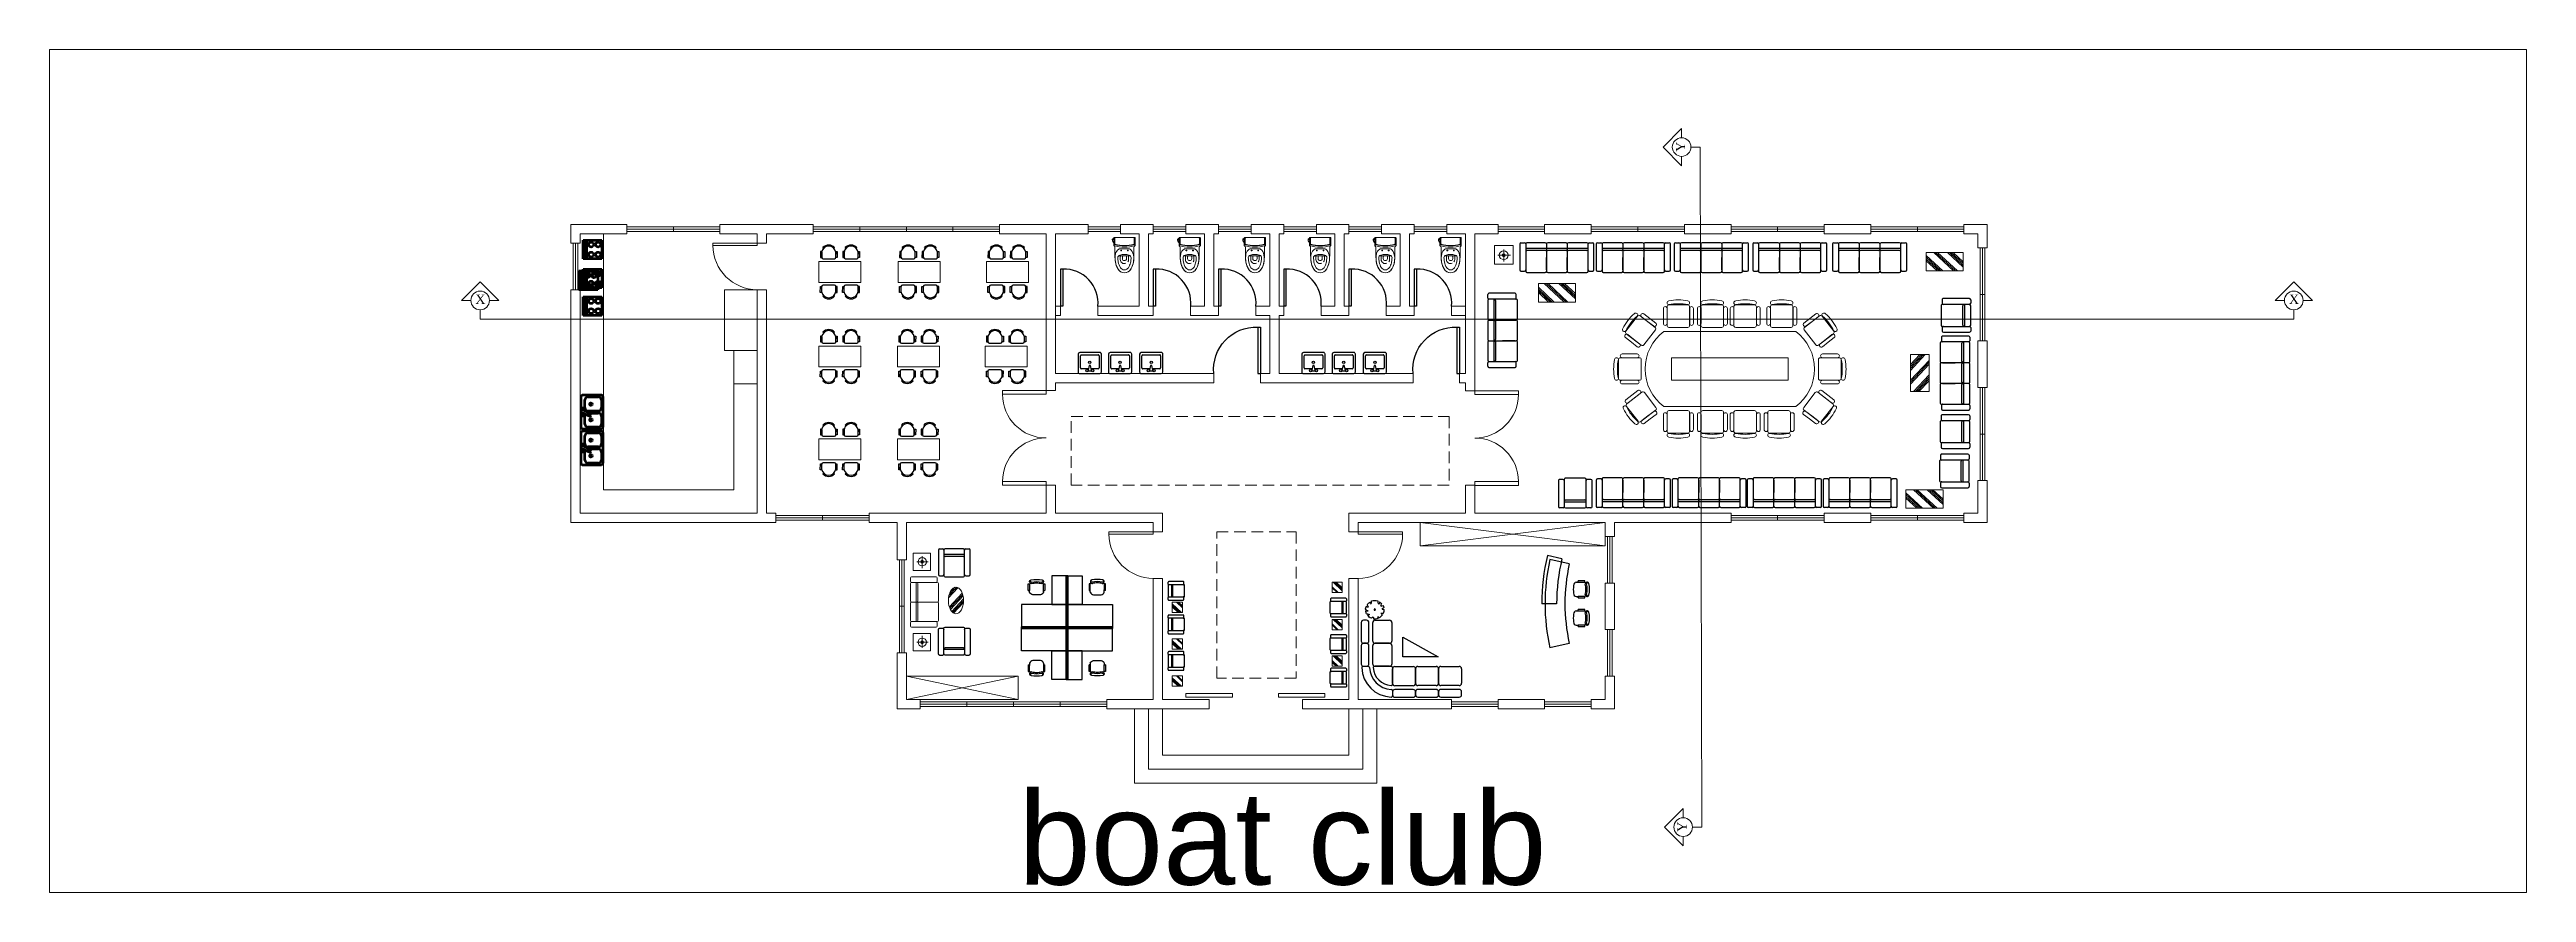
# Model space of a CAD drawing. Header units: inches. Extents: x 4 to 844, y 19 to 530.
# Drawn here: x 6.1 to 59.3, y 171.4 to 189.5 of the extents above; entities that cross this region are included whole.
import ezdxf

# ---------------------------------------------------------------- set-up
doc = ezdxf.new("R2010")
doc.units = ezdxf.units.IN
doc.header["$MEASUREMENT"] = 0
doc.linetypes.add('HIDDEN', pattern=[0.375, 0.25, -0.125])
doc.linetypes.add('LÍNEAS_OCULTAS2', pattern=[4.7625, 3.175, -1.5875])
for name, color, linetype in [('1', 1, 'Continuous'), ('8', 8, 'Continuous'), ('BODY', 7, 'Continuous'), ('COVER', 7, 'Continuous'), ('DIM', 7, 'Continuous'), ('DOOR', 2, 'Continuous'), ('FUR', 6, 'Continuous'), ('FURE', 6, 'Continuous'), ('HIDDEN', 8, 'HIDDEN'), ('PLAN', 3, 'Continuous'), ('TOIL', 2, 'Continuous'), ('WALL', 7, 'Continuous'), ('厨具', 2, 'Continuous')]:
    doc.layers.add(name, color=color, linetype=linetype)
doc.layers.add('arco', color=51, linetype='LÍNEAS_OCULTAS2', lineweight=35)
doc.layers.add('EJES', color=2, linetype='Continuous', lineweight=100)
doc.styles.get("Standard").update_dxf_attribs({"font": 'arial.ttf'})

msp = doc.modelspace()

# ---------------------------------------------------------------- texts
at = {"lineweight": 0, "insert": (26.89873, 173.55309), "char_height": 2, "attachment_point": 1}
msp.add_mtext_dynamic_manual_height_columns('boat club', width=12.3881241, gutter_width=1, heights=[0], dxfattribs=at)
at = {"layer": 'arco', "lineweight": 0, "char_height": 0.2, "width": 0.1166522, "attachment_point": 1, "rotation": 90}
for insert in [(41.0112, 187.29), (41.04375, 172.68441)]:
    msp.add_mtext('{\\fTimes New Roman|b0|i0|c0|p18;Y}', dxfattribs=dict(at, insert=insert))
at = {"layer": 'arco', "lineweight": 0, "char_height": 0.2, "width": 0.1166522, "attachment_point": 1}
for insert in [(15.24478, 184.22466), (54.16956, 184.22466)]:
    msp.add_mtext('{\\fTimes New Roman|b0|i0|c0|p18;X}', dxfattribs=dict(at, insert=insert))

# ---------------------------------------------------------------- blocks, each defined once
blk = doc.blocks.new('办公椅')
at = {"layer": 'FUR', "lineweight": 0}
for points in [[(-15, 641), (-15, 641, -0.414214), (35, 691)], [(535, 691, -0.414214), (585, 641)], [(-61, 541), (-61, 541, 0.414214), (-111, 491), (-112, 291)], [(-62, 41), (-62, 41, -0.414214), (-112, 91), (-112, 291)], [(-62, 41), (-62, 41, 0.414214), (-12, 91), (-12, 291)], [(-61, 541), (-61, 541, -0.414214), (-11, 491), (-12, 291)], [(-15, 641), (-15, 641, 0.414214), (35, 591)], [(535, 591), (535, 591, 0.414214), (585, 641)], [(637, 541), (637, 541, 0.414214), (587, 491), (587, 291)], [(637, 41), (637, 41, -0.414214), (587, 91), (587, 291)], [(637, 541), (637, 541, -0.414214), (687, 491), (687, 291)], [(637, 41), (637, 41, 0.414214), (687, 91), (687, 291)]]:
    blk.add_lwpolyline(points, format="xyb", dxfattribs=at)
blk.add_lwpolyline([(35, -15), (535, -15, 0.414214), (585, 35), (585, 535, 0.414214), (535, 585), (35, 585, 0.414214), (-15, 535), (-15, 35, 0.414214)], format="xyb", close=True, dxfattribs=at)
for centre in [(285, -481), (285, -581)]:
    blk.add_arc(centre, 1199, 77.96051, 102.03949, dxfattribs=at)
blk = doc.blocks.new('SF3')
for p, q in [((-1000, 768), (-1000, 64)), ((-968, 800), (-872, 800)), ((-840, 768), (-840, 32)), ((-312, 800), (-808, 800)), ((-280, 768), (-280, 32)), ((248, 800), (-248, 800)), ((280, 768), (280, 32)), ((808, 800), (312, 800)), ((840, 32), (840, 768)), ((872, 800), (968, 800)), ((1000, 64), (1000, 768)), ((-968, 32), (-872, 32)), ((-280, 640), (-840, 640)), ((-312, 587), (-808, 587)), ((280, 640), (-280, 640)), ((-280, 64), (-280, 402)), ((248, 587), (-248, 587)), ((-248, 0), (248, 0)), ((840, 640), (280, 640)), ((280, 64), (280, 402)), ((808, 587), (312, 587)), ((312, 0), (808, 0)), ((840, 64), (840, 402)), ((872, 32), (968, 32)), ((-808, 0), (-312, 0))]:
    blk.add_line(p, q)
for centre, start, end in [((-968, 768), 90, 180), ((-872, 768), 0, 90), ((-808, 768), 90, 180), ((-312, 768), 0, 90), ((-248, 768), 90, 180), ((248, 768), 0, 90), ((312, 768), 90, 180), ((808, 768), 0, 90), ((872, 768), 90, 180), ((968, 768), 0, 90), ((-968, 64), 180, 270), ((-872, 64), 270, 0), ((-808, 619), 180, 270), ((-808, 32), 180, 270), ((-312, 619), 270, 0), ((-312, 32), 270, 0), ((-248, 619), 180, 270), ((-248, 32), 180, 270), ((248, 619), 270, 0), ((248, 32), 270, 0), ((312, 619), 180, 270), ((312, 32), 180, 270), ((808, 619), 270, 0), ((808, 32), 270, 0), ((872, 64), 180, 270), ((968, 64), 270, 0)]:
    blk.add_arc(centre, 32, start, end)
blk = doc.blocks.new('A$C2204297F')
at = {"layer": 'FUR'}
blk.add_blockref('SF3', (1000, 0), dxfattribs=at)
blk = doc.blocks.new('SOFA1人')
at = {"layer": 'FUR'}
for p, q in [((-423, 0), (-327, 0)), ((263, 0), (-263, 0)), ((327, 0), (423, 0)), ((-455, -32), (-455, -736)), ((-295, -32), (-295, -768)), ((-295, -32), (-295, -768)), ((295, -160), (-295, -160)), ((263, -213), (-263, -213)), ((295, -768), (295, -32)), ((455, -736), (455, -32)), ((-423, -768), (-327, -768)), ((-263, -800), (263, -800)), ((327, -768), (423, -768))]:
    blk.add_line(p, q, dxfattribs=at)
for centre, start, end in [((-423, -32), 90, 180), ((-327, -32), 0, 90), ((-263, -32), 90, 180), ((263, -32), 0, 90), ((327, -32), 90, 180), ((423, -32), 0, 90), ((-263, -181), 180, 270), ((263, -181), 270, 0), ((-423, -736), 180, 270), ((-327, -736), 270, 0), ((-263, -768), 180, 270), ((263, -768), 270, 0), ((327, -736), 180, 270), ((423, -736), 270, 0)]:
    blk.add_arc(centre, 32, start, end, dxfattribs=at)
blk = doc.blocks.new('A$C621A3C92')
at = {"layer": 'FUR'}
blk.add_blockref('SOFA1人', (455, 800), dxfattribs=at)
blk = doc.blocks.new('XCP2')
at = {"layer": '厨具', "color": 177, "lineweight": 100, "true_color": 0x293189}
for p, q in [((0, 0), (0, -483)), ((800, 38), (38, 38)), ((838, -483), (838, 0)), ((38, -406), (38, -140)), ((38, -521), (800, -521)), ((114, -64), (318, -64)), ((318, -483), (114, -483)), ((380, -35), (307, -208)), ((307, -208), (328, -220)), ((328, -220), (441, -70)), ((394, -141), (394, -406)), ((417, -22), (434, -32)), ((444, -406), (444, -140)), ((521, -64), (724, -64)), ((724, -483), (521, -483)), ((800, -140), (800, -406))]:
    blk.add_line(p, q, dxfattribs=at)
for centre, radius in [((343, -25), 25.4), ((495, -25), 25.4), ((222, -216), 31.8), ((616, -216), 31.8)]:
    blk.add_circle(centre, radius, dxfattribs=at)
for centre, radius, start, end in [((38, 0), 38.1, 90, 180), ((800, 0), 38.1, 0, 90), ((38, -483), 38.1, 180, 270), ((114, -140), 76.2, 90, 180), ((114, -406), 76.2, 180, 270), ((318, -140), 76.2, 56.60703, 90), ((318, -406), 76.2, 270, 0), ((404, -44), 25.4, 60, 159.46232), ((422, -54), 25.4, 320.53768, 60), ((521, -140), 76.2, 90, 180), ((521, -406), 76.2, 180, 270), ((724, -140), 76.2, 0, 90), ((724, -406), 76.2, 270, 0), ((800, -483), 38.1, 270, 0)]:
    blk.add_arc(centre, radius, start, end, dxfattribs=at)
blk = doc.blocks.new('Z1')
at = {"layer": '厨具', "color": 177, "lineweight": 100, "true_color": 0x293189}
for p, q in [((0, 0), (750, 0)), ((0, -750), (0, 0)), ((750, 0), (750, -750)), ((0, -50), (750, -50)), ((0, -150), (750, -150)), ((750, -750), (0, -750)), ((75, -325), (125, -325)), ((75, -600), (125, -600)), ((175, -225), (175, -275)), ((175, -425), (175, -375)), ((175, -500), (175, -550)), ((175, -700), (175, -650)), ((275, -325), (225, -325)), ((275, -600), (225, -600)), ((475, -325), (525, -325)), ((475, -600), (525, -600)), ((575, -225), (575, -275)), ((575, -425), (575, -375)), ((575, -500), (575, -550)), ((575, -700), (575, -650)), ((675, -325), (625, -325)), ((675, -600), (625, -600))]:
    blk.add_line(p, q, dxfattribs=at)
for centre, radius in [((100, -100), 25), ((175, -325), 100), ((175, -600), 100), ((175, -100), 25), ((275, -100), 25), ((350, -100), 25), ((575, -325), 100), ((575, -600), 100), ((550, -100), 25), ((650, -100), 25)]:
    blk.add_circle(centre, radius, dxfattribs=at)
blk = doc.blocks.new('CH4')
for p, q in [((-299, 257), (-300, 47)), ((-300, 47), (-260, 47)), ((-259, 257), (-299, 257)), ((-260, 47), (-259, 257)), ((-252, 230), (-252, 50)), ((-181, 370), (-210, 398)), ((-203, 0), (203, 0)), ((183, 370), (211, 397)), ((253, 116), (253, 230)), ((253, 50), (253, 116)), ((260, 46), (261, 256)), ((300, 46), (260, 46)), ((261, 256), (301, 256)), ((301, 256), (300, 46))]:
    blk.add_line(p, q)
for centre, radius, start, end in [((0, 195), 255, 7.76977, 172.00996), ((-202, 50), 50, 179.88987, 269.88987), ((0, 204), 286, 42.55328, 137.22645), ((203, 50), 50, 269.88987, 359.88987)]:
    blk.add_arc(centre, radius, start, end)
blk = doc.blocks.new('MEET1')
at = {"layer": 'FUR', "lineweight": 0}
blk.add_lwpolyline([(-750, -375), (-750, 375), (750, 375), (750, -375)], close=True, dxfattribs=at)
for p in [(-400, 475), (400, 475)]:
    blk.add_blockref('CH4', p, dxfattribs=at)
at = {"layer": 'FUR', "lineweight": 0, "rotation": 180}
for p in [(-400, -475), (400, -475)]:
    blk.add_blockref('CH4', p, dxfattribs=at)
blk = doc.blocks.new('CH3')
for p, q in [((-259, 349), (-259, 141)), ((-218, 349), (-259, 349)), ((-218, 142), (-218, 349)), ((-218, 89), (-218, 163)), ((259, 350), (218, 350)), ((218, 350), (218, 142)), ((218, 87), (218, 162)), ((259, 142), (259, 350))]:
    blk.add_line(p, q)
at = {"linetype": 'Continuous'}
for p, q in [((-218, 141), (-259, 141)), ((259, 142), (218, 142))]:
    blk.add_line(p, q, dxfattribs=at)
for centre, radius, start, end in [((-163, 416), 55.3, 99.89884, 279.75221), ((-111, 115), 111, 193.25658, 265.9234), ((-166, 436), 35.2, 94.91276, 274.91276), ((0, -348), 836, 78.08993, 101.91007), ((-4, -349), 766, 78.01124, 101.98876), ((18, -535), 913, 91.15667, 100.87136), ((0, 1666), 1666, 265.9234, 274.0766), ((-18, -535), 913, 79.12864, 88.84333), ((111, 115), 111, 274.0766, 345.83344), ((163, 416), 55.3, 260.24779, 80.10116), ((159, 437), 36.2, 265.08724, 70.32125)]:
    blk.add_arc(centre, radius, start, end, dxfattribs=at)
for centre, start, end in [((-181, 309), 90.72261, 132.8382), ((180, 309), 47.1618, 87.57171)]:
    blk.add_arc(centre, 54.9, start, end)
blk = doc.blocks.new('REC1')
at = {"layer": 'FUR'}
for p, q in [((-1200, -133), (-1331, 453)), ((0, 250), (0, 700)), ((1200, -133), (1331, 453)), ((1352, 89), (1450, 528))]:
    blk.add_line(p, q, dxfattribs=at)
for radius, start, end in [(6100, 77.39774, 102.60226), (5500, 77.39774, 102.60226), (6200, 76.47357, 90), (5750, 76.40124, 90)]:
    blk.add_arc((0, -5500), radius, start, end, dxfattribs=at)
at = {"layer": 'FUR', "rotation": 180}
for p in [(-433, -254), (433, -254)]:
    blk.add_blockref('CH3', p, dxfattribs=at)
blk = doc.blocks.new('M_F13')
for p, q in [((-515, 179), (-397, 193)), ((-484, 239), (-484, 239)), ((-397, 193), (-484, 239))]:
    blk.add_line(p, q)
blk.add_circle((-3, 3), 38.2)
for centre, radius, start, end in [((-8, 3), 537, 160.84261, 187.275), ((-8, 3), 527, 126.07508, 153.62454), ((-356, 208), 224, 48.52033, 80.51513), ((-8, 3), 532, 89.33215, 114.38564), ((-325, 399), 130, 343.65549, 39.76), ((-175, 449), 193, 352.07749, 26.61284), ((-85, 589), 202, 304.18683, 338.5411), ((-8, 3), 531, 62.87665, 77.70213), ((80, 476), 154, 315.84539, 359.76505), ((-244, 1929), 1632, 285.43975, 290.70994), ((412, 44), 234, 83.53226, 121.6544), ((959, 2091), 1965, 250.08649, 256.34511), ((-8, 3), 523, 31.40984, 49.47525), ((-8, 3), 534, 340.33073, 19.42997), ((-610, -942), 880, 77.37282, 85.46489), ((-5, -500), 587, 134.77817, 147.33147), ((-8, 3), 524, 200.8103, 231.43916), ((-251, -396), 87.2, 97.74104, 188.81075), ((-1350, -519), 1108, 2.94646, 10.92381), ((-8, 3), 522, 243.14983, 261.83562), ((125, -442), 220, 160.60085, 199.39915), ((100, -357), 178, 186.19115, 248.49517), ((-8, 3), 527, 274.72362, 290.3277), ((296, -376), 163, 170.63138, 220.62782), ((325, -118), 300, 230.45823, 263.10928), ((-8, 3), 514, 305.39404, 326.24638), ((358, 465), 656, 266.7455, 282.01463), ((0, -631), 545, 39.65359, 53.99299)]:
    blk.add_arc(centre, radius, start, end)
at = {"width": 0.8, "flags": 9}
for tag, p in [('XSIZE', (-62, 12)), ('YSIZE', (9, 6))]:
    blk.add_attdef(tag, p, '', height=0.2, dxfattribs=at)
blk = doc.blocks.new('A$C0FD56B22')
at = {"layer": 'PLAN', "xscale": -0.5, "yscale": 0.5, "zscale": 0.5}
blk.add_blockref('M_F13', (247, 261), dxfattribs=at)
blk = doc.blocks.new('A$C26BE2A13')
at = {"layer": 'FUR'}
for p, q in [((1957, 2877), (2375, 2877)), ((2705, 2877), (2617, 2877)), ((1891, 2283), (1891, 2811)), ((1891, 1623), (1891, 2151)), ((1957, 2217), (2375, 2217)), ((2375, 2217), (1957, 2217)), ((1960, 2219), (2378, 2219)), ((2441, 2811), (2441, 2283)), ((2441, 2151), (2441, 1623)), ((2551, 2811), (2551, 2283)), ((2551, 2151), (2551, 1623)), ((2705, 2217), (2617, 2217)), ((2617, 2217), (2705, 2217)), ((2708, 2219), (2620, 2219)), ((2771, 2283), (2771, 2811)), ((2771, 1623), (2771, 2151)), ((1894, 965), (1894, 1493)), ((2375, 1557), (1957, 1557)), ((1960, 1559), (2378, 1559)), ((2444, 1493), (2444, 965)), ((2554, 1493), (2554, 965)), ((2617, 1557), (2705, 1557)), ((2708, 1559), (2620, 1559)), ((2774, 965), (2774, 1493)), ((569, 396), (569, 814)), ((635, 880), (1163, 880)), ((1229, 396), (1229, 814)), ((1229, 814), (1229, 396)), ((1231, 861), (1231, 378)), ((1295, 880), (1823, 880)), ((1889, 814), (1889, 396)), ((1891, 861), (1891, 378)), ((1924, 894), (2407, 894)), ((2378, 899), (1960, 899)), ((2583, 894), (2738, 894)), ((2620, 899), (2708, 899)), ((569, 154), (569, 66)), ((1163, 330), (635, 330)), ((1163, 220), (635, 220)), ((1229, 154), (1229, 66)), ((1229, 66), (1229, 154)), ((1231, 201), (1231, 47)), ((1823, 330), (1295, 330)), ((1823, 220), (1295, 220)), ((1889, 66), (1889, 154)), ((1891, 201), (1891, 47)), ((635, 0), (1163, 0)), ((1295, 0), (1823, 0))]:
    blk.add_line(p, q, dxfattribs=at)
blk.add_lwpolyline([(1615, 2204), (1615, 1194), (1055, 1194)], close=True, dxfattribs=at)
for centre, radius, start, end in [((1957, 2811), 66, 90, 180), ((2375, 2811), 66, 0, 90), ((2617, 2811), 66, 90, 180), ((2705, 2811), 66, 0, 90), ((1957, 2283), 66, 180, 270), ((1957, 2151), 66, 90, 180), ((1960, 2153), 66, 90, 180), ((2375, 2283), 66, 270, 0), ((2375, 2151), 66, 0, 90), ((2378, 2153), 66, 0, 90), ((2617, 2283), 66, 180, 270), ((2617, 2151), 66, 90, 180), ((2620, 2153), 66, 90, 180), ((2705, 2283), 66, 270, 0), ((2705, 2151), 66, 0, 90), ((2708, 2153), 66, 0, 90), ((1957, 1623), 66, 180, 270), ((1960, 1493), 66, 90, 180), ((2375, 1623), 66, 270, 0), ((2378, 1493), 66, 0, 90), ((2617, 1623), 66, 180, 270), ((2620, 1493), 66, 90, 180), ((2705, 1623), 66, 270, 0), ((2708, 1493), 66, 0, 90), ((635, 814), 66, 90, 180), ((1163, 814), 66, 0, 90), ((1295, 814), 66, 90, 180), ((1823, 814), 66, 0, 90), ((1924, 861), 33, 90, 180), ((1960, 965), 66, 180, 270), ((1891, 894), 660, 272.7294, 357.2706), ((1891, 894), 880, 272.23287, 357.76713), ((1891, 894), 550, 273.65967, 356.34033), ((2378, 965), 66, 270, 0), ((2407, 861), 33, 356.34033, 90), ((2583, 861), 33, 90, 177.2706), ((2620, 965), 66, 180, 270), ((2708, 965), 66, 270, 0), ((2738, 861), 33, 357.76713, 90), ((635, 396), 66, 180, 270), ((635, 154), 66, 90, 180), ((635, 66), 66, 180, 270), ((1163, 396), 66, 270, 0), ((1163, 154), 66, 0, 90), ((1163, 66), 66, 270, 0), ((1295, 396), 66, 180, 270), ((1295, 154), 66, 90, 180), ((1295, 66), 66, 180, 270), ((1823, 396), 66, 270, 0), ((1823, 154), 66, 0, 90), ((1823, 66), 66, 270, 0), ((1924, 378), 33, 180, 273.65967), ((1924, 201), 33, 92.7294, 180), ((1924, 47), 33, 180, 272.23287)]:
    blk.add_arc(centre, radius, start, end, dxfattribs=at)
blk.add_blockref('A$C0FD56B22', (15, 124), dxfattribs=at)
blk = doc.blocks.new('PAR0')
for points in [[(-1400, 0), (-1400, 50), (-1350, 50), (-1350, 0)], [(-1350, 0), (-1350, 50), (0, 50), (0, 0)], [(0, 0), (0, 50), (50, 50), (50, 0)], [(50, -1550), (0, -1550), (0, 0), (50, 0)], [(0, -1600), (0, -1550), (50, -1550), (50, -1600)]]:
    blk.add_lwpolyline(points, close=True)
blk = doc.blocks.new('STAFF')
at = {"layer": 'FUR'}
for points in [[(-1400, 900), (-1400, 1600), (0, 1600), (0, 900)], [(-450, 900), (0, 900), (0, 0), (-450, 0)]]:
    blk.add_lwpolyline(points, close=True, dxfattribs=at)
at = {"layer": 'FUR', "rotation": 180}
blk.add_blockref('CH3', (-925, 600), dxfattribs=at)
blk = doc.blocks.new('PAR2')
at = {"layer": 'FUR'}
for name, p in [('PAR0', (0, 0)), ('STAFF', (0, -1600))]:
    blk.add_blockref(name, p, dxfattribs=at)
blk = doc.blocks.new('PAR7')
at = {"layer": 'FUR', "xscale": -1, "rotation": 180}
blk.add_blockref('PAR2', (1400, -700), dxfattribs=at)
at = {"layer": 'FUR', "rotation": 180}
blk.add_blockref('PAR2', (1450, -700), dxfattribs=at)
at = {"layer": 'FUR'}
blk.add_blockref('PAR2', (1400, -750), dxfattribs=at)
at = {"layer": 'FUR', "xscale": -1}
blk.add_blockref('PAR2', (1450, -750), dxfattribs=at)
blk = doc.blocks.new('开放办公09')
at = {"layer": 'FUR'}
blk.add_blockref('PAR7', (0, 1450), dxfattribs=at)
blk = doc.blocks.new('DESK4')
at = {"color": 0}
for p, q in [((0, 1), (-0.06, 1)), ((0, 0), (-0.06, 0))]:
    blk.add_line(p, q, dxfattribs=at)
blk.add_lwpolyline([(-0.06, 1), (-0.06, 0)], dxfattribs=at)
blk.add_lwpolyline([(0.944, 0, 0.455404), (0, 1), (0, 0)], format="xyb", dxfattribs=at)
blk = doc.blocks.new('LAV3')
at = {"color": 0, "linetype": 'ByBlock'}
for p, q in [((-241.3, 215.9), (-241.3, -215.9)), ((177.8, 254), (-203.2, 254)), ((-190.5, -38.1), (-190.5, 38.1)), ((-63.5, 12.7), (-165.1, 38.1)), ((-139.7, 31.75), (-139.7, 184.15)), ((-120.65, 203.2), (146.05, 203.2)), ((-63.5, -12.7), (-63.5, 12.7)), ((165.1, 184.15), (165.1, -184.15)), ((215.9, -215.9), (215.9, 215.9)), ((-203.2, -254), (177.8, -254)), ((-165.1, -38.1), (-63.5, -12.7)), ((-139.7, -184.15), (-139.7, -31.75)), ((146.05, -203.2), (-120.65, -203.2))]:
    blk.add_line(p, q, dxfattribs=at)
for centre in [(-177.8, 63.5), (0, 0), (-177.8, -63.5)]:
    blk.add_circle(centre, 25.4, dxfattribs=at)
for centre, radius, start, end in [((-203.2, 215.9), 38.1, 90, 180), ((-120.65, 184.15), 19.05, 90, 180), ((146.05, 184.15), 19.05, 0, 90), ((177.8, 215.9), 38.1, 0, 90), ((-203.2, -215.9), 38.1, 180, 270), ((-120.65, -184.15), 19.05, 180, 270), ((146.05, -184.15), 19.05, 270, 0), ((177.8, -215.9), 38.1, 270, 0)]:
    blk.add_arc(centre, radius, start, end, dxfattribs=at)
blk = doc.blocks.new('洗手盆-6')
at = {"layer": 'TOIL', "color": 177, "lineweight": 100, "true_color": 0x293189}
blk.add_blockref('LAV3', (203.2, -254), dxfattribs=at)

# ---------------------------------------------------------------- linework, layer by layer
at = {"color": 40, "lineweight": 0, "true_color": 0xf8d731}
for p, q in [((17.29592, 185.72995), (18.49592, 185.72995)), ((17.29592, 185.32995), (17.29592, 185.72995)), ((18.49592, 185.52995), (18.49592, 185.72995)), ((18.49592, 185.67995), (20.49592, 185.67995)), ((18.49592, 185.62995), (20.49592, 185.62995)), ((18.49592, 185.57995), (20.49592, 185.57995)), ((19.49592, 185.57995), (19.49592, 185.67995)), ((20.49592, 185.72995), (22.49592, 185.72995)), ((20.49592, 185.52995), (20.49592, 185.72995)), ((22.49592, 185.52995), (22.49592, 185.72995)), ((22.49592, 185.67995), (26.49592, 185.67995)), ((22.49592, 185.62995), (26.49592, 185.62995)), ((22.49592, 185.57995), (26.49592, 185.57995)), ((23.49592, 185.57995), (23.49592, 185.67995)), ((24.49592, 185.57995), (24.49592, 185.67995)), ((25.49592, 185.57995), (25.49592, 185.67995)), ((26.49592, 185.72995), (28.09592, 185.72995)), ((26.49592, 185.52995), (26.49592, 185.72995)), ((26.49592, 185.72995), (28.39556, 185.72995)), ((28.39556, 185.67995), (29.09562, 185.67995)), ((28.39556, 185.62995), (29.09562, 185.62995)), ((28.39556, 185.57995), (29.09562, 185.57995)), ((29.09562, 185.52995), (29.09562, 185.72995)), ((29.79562, 185.67995), (30.49568, 185.67995)), ((29.79562, 185.62995), (30.49568, 185.62995)), ((29.79562, 185.57995), (30.49568, 185.57995)), ((30.49568, 185.52995), (30.49568, 185.72995)), ((31.19568, 185.67995), (31.89574, 185.67995)), ((31.19568, 185.62995), (31.89574, 185.62995)), ((31.19568, 185.57995), (31.89574, 185.57995)), ((31.89574, 185.52995), (31.89574, 185.72995)), ((32.59574, 185.67995), (33.2958, 185.67995)), ((32.59574, 185.62995), (33.2958, 185.62995)), ((32.59574, 185.57995), (33.2958, 185.57995)), ((33.2958, 185.52995), (33.2958, 185.72995)), ((33.9958, 185.67995), (34.69586, 185.67995)), ((33.9958, 185.62995), (34.69586, 185.62995)), ((33.9958, 185.57995), (34.69586, 185.57995)), ((34.69586, 185.52995), (34.69586, 185.72995)), ((35.39586, 185.67995), (36.09592, 185.67995)), ((35.39586, 185.62995), (36.09592, 185.62995)), ((35.39586, 185.57995), (36.09592, 185.57995)), ((36.09592, 185.72995), (37.19592, 185.72995)), ((36.09592, 185.72995), (37.19592, 185.72995)), ((36.09592, 185.52995), (36.09592, 185.72995)), ((37.19592, 185.52995), (37.19592, 185.72995)), ((37.19592, 185.67995), (38.19592, 185.67995)), ((37.19592, 185.62995), (38.19592, 185.62995)), ((37.19592, 185.57995), (38.19592, 185.57995)), ((38.19592, 185.72995), (39.19592, 185.72995)), ((38.19592, 185.52995), (38.19592, 185.72995)), ((39.19592, 185.52995), (39.19592, 185.72995)), ((39.19592, 185.67995), (41.19592, 185.67995)), ((39.19592, 185.62995), (41.19592, 185.62995)), ((39.19592, 185.57995), (41.19592, 185.57995)), ((40.19592, 185.57995), (40.19592, 185.67995)), ((41.19592, 185.72995), (42.19592, 185.72995)), ((41.19592, 185.52995), (41.19592, 185.72995)), ((42.19592, 185.52995), (42.19592, 185.72995)), ((42.19592, 185.67995), (44.19592, 185.67995)), ((42.19592, 185.62995), (44.19592, 185.62995)), ((42.19592, 185.57995), (44.19592, 185.57995)), ((43.19592, 185.57995), (43.19592, 185.67995)), ((44.19592, 185.72995), (45.19592, 185.72995)), ((44.19592, 185.52995), (44.19592, 185.72995)), ((45.19592, 185.52995), (45.19592, 185.72995)), ((45.19592, 185.67995), (47.19592, 185.67995)), ((45.19592, 185.62995), (47.19592, 185.62995)), ((45.19592, 185.57995), (47.19592, 185.57995)), ((46.19592, 185.57995), (46.19592, 185.67995)), ((47.19592, 185.72995), (47.69592, 185.72995)), ((47.19592, 185.52995), (47.19592, 185.72995)), ((47.69592, 185.72995), (47.69592, 185.22995)), ((17.49592, 185.32995), (17.29592, 185.32995)), ((17.34592, 184.32995), (17.34592, 185.32995)), ((17.39592, 184.32995), (17.39592, 185.32995)), ((17.44592, 184.32995), (17.44592, 185.32995)), ((21.29592, 185.32995), (21.49592, 185.32995)), ((47.49592, 185.22995), (47.69592, 185.22995)), ((47.54592, 185.22995), (47.54592, 183.22995)), ((47.59592, 185.22995), (47.59592, 183.22995)), ((47.64592, 185.22995), (47.64592, 183.22995)), ((17.29592, 179.32995), (17.29592, 184.32995)), ((17.49592, 184.32995), (17.29592, 184.32995)), ((21.29592, 184.32995), (21.49592, 184.32995)), ((27.70433, 183.97386), (27.80433, 183.97386)), ((27.80433, 183.97386), (27.80433, 183.77386)), ((28.60433, 183.97386), (28.60433, 183.77386)), ((29.69562, 183.97386), (29.79562, 183.97386)), ((29.79562, 183.97386), (29.79562, 183.77386)), ((30.59562, 183.97386), (30.59562, 183.77386)), ((31.09568, 183.97386), (31.19568, 183.97386)), ((31.19568, 183.97386), (31.19568, 183.77386)), ((31.99568, 183.97386), (31.99568, 183.77386)), ((32.49574, 183.97386), (32.59574, 183.97386)), ((32.59574, 183.97386), (32.59574, 183.77386)), ((33.39574, 183.97386), (33.39574, 183.77386)), ((33.8958, 183.97386), (33.9958, 183.97386)), ((33.9958, 183.97386), (33.9958, 183.77386)), ((34.7958, 183.97386), (34.7958, 183.77386)), ((35.29586, 183.97386), (35.39586, 183.97386)), ((35.39586, 183.97386), (35.39586, 183.77386)), ((36.19586, 183.97386), (36.19586, 183.77386)), ((47.54592, 184.22995), (47.64592, 184.22995)), ((47.49592, 183.22995), (47.69592, 183.22995)), ((47.69592, 183.22995), (47.69592, 182.22995)), ((31.09592, 182.52995), (31.09592, 182.32995)), ((32.09592, 182.52995), (32.09592, 182.32995)), ((35.37084, 182.52995), (35.37084, 182.32995)), ((36.37084, 182.52995), (36.37084, 182.32995)), ((27.49592, 182.16343), (27.69592, 182.16343)), ((36.69592, 182.16192), (36.49592, 182.16192)), ((47.49592, 182.22995), (47.69592, 182.22995)), ((47.54592, 182.22995), (47.54592, 180.22995)), ((47.59592, 182.22995), (47.59592, 180.22995)), ((47.64592, 182.22995), (47.64592, 180.22995)), ((47.54592, 181.22995), (47.64592, 181.22995)), ((47.49592, 180.22995), (47.69592, 180.22995)), ((47.69592, 180.22995), (47.69592, 179.32995)), ((27.69592, 180.12995), (27.49592, 180.12995)), ((36.49592, 180.12995), (36.69592, 180.12995)), ((21.69592, 179.32995), (17.29592, 179.32995)), ((17.49592, 179.32995), (21.69592, 179.32995)), ((21.69592, 179.52995), (21.69592, 179.32995)), ((23.69592, 179.47995), (21.69592, 179.47995)), ((23.69592, 179.42995), (21.69592, 179.42995)), ((23.69592, 179.37995), (21.69592, 179.37995)), ((22.69592, 179.47995), (22.69592, 179.37995)), ((23.69592, 179.52995), (23.69592, 179.32995)), ((23.69592, 179.32995), (24.29592, 179.32995)), ((24.29592, 179.32995), (23.69592, 179.32995)), ((24.29592, 178.52995), (24.29592, 179.32995)), ((39.69592, 179.32995), (42.19592, 179.32995)), ((42.19592, 179.32995), (39.69592, 179.32995)), ((39.69592, 179.32995), (39.69592, 179.02995)), ((42.19592, 179.52995), (42.19592, 179.32995)), ((44.19592, 179.47995), (42.19592, 179.47995)), ((44.19592, 179.42995), (42.19592, 179.42995)), ((44.19592, 179.37995), (42.19592, 179.37995)), ((43.19592, 179.47995), (43.19592, 179.37995)), ((44.19592, 179.52995), (44.19592, 179.32995)), ((44.19592, 179.32995), (45.19592, 179.32995)), ((45.19592, 179.32995), (44.19592, 179.32995)), ((45.19592, 179.52995), (45.19592, 179.32995)), ((47.19592, 179.47995), (45.19592, 179.47995)), ((47.19592, 179.42995), (45.19592, 179.42995)), ((47.19592, 179.37995), (45.19592, 179.37995)), ((46.19592, 179.47995), (46.19592, 179.37995)), ((47.19592, 179.52995), (47.19592, 179.32995)), ((47.19592, 179.32995), (47.49592, 179.32995)), ((47.69592, 179.32995), (47.19592, 179.32995)), ((29.79592, 179.12995), (29.99592, 179.12995)), ((34.19592, 179.12995), (33.99592, 179.12995)), ((39.49592, 179.02995), (39.69592, 179.02995)), ((39.54592, 179.02995), (39.54592, 178.02995)), ((39.59592, 179.02995), (39.59592, 178.02995)), ((39.64592, 179.02995), (39.64592, 178.02995)), ((24.49592, 178.52995), (24.29592, 178.52995)), ((24.34592, 176.52995), (24.34592, 178.52995)), ((24.39592, 176.52995), (24.39592, 178.52995)), ((24.44592, 176.52995), (24.44592, 178.52995)), ((29.79592, 178.12995), (29.99592, 178.12995)), ((34.19592, 178.12995), (33.99592, 178.12995)), ((39.49592, 178.02995), (39.69592, 178.02995)), ((39.69592, 178.02995), (39.69592, 177.02995)), ((24.44592, 177.52995), (24.34592, 177.52995)), ((39.49592, 177.02995), (39.69592, 177.02995)), ((39.54592, 177.02995), (39.54592, 176.02995)), ((39.59592, 177.02995), (39.59592, 176.02995)), ((39.64592, 177.02995), (39.64592, 176.02995)), ((24.29592, 175.32995), (24.29592, 176.52995)), ((24.49592, 176.52995), (24.29592, 176.52995)), ((39.49592, 176.02995), (39.69592, 176.02995)), ((39.69592, 176.02995), (39.69592, 175.32995)), ((24.79592, 175.52995), (24.79592, 175.32995)), ((28.79592, 175.47995), (24.79592, 175.47995)), ((25.79592, 175.47995), (25.79592, 175.37995)), ((26.79592, 175.47995), (26.79592, 175.37995)), ((27.79592, 175.47995), (27.79592, 175.37995)), ((28.79592, 175.52995), (28.79592, 175.32995)), ((30.49737, 175.66051), (31.49737, 175.66051)), ((30.49737, 175.58051), (30.49737, 175.66051)), ((31.49737, 175.58051), (30.49737, 175.58051)), ((30.99592, 175.52995), (30.99592, 175.32995)), ((31.49737, 175.66051), (31.49737, 175.58051)), ((32.48127, 175.66051), (33.48127, 175.66051)), ((32.48127, 175.58051), (32.48127, 175.66051)), ((33.48127, 175.58051), (32.48127, 175.58051)), ((32.99592, 175.52995), (32.99592, 175.32995)), ((33.48127, 175.66051), (33.48127, 175.58051)), ((36.19592, 175.52995), (36.19592, 175.32995)), ((37.19592, 175.47995), (36.19592, 175.47995)), ((37.19592, 175.52995), (37.19592, 175.32995)), ((38.19592, 175.52995), (38.19592, 175.32995)), ((39.19592, 175.47995), (38.19592, 175.47995)), ((39.19592, 175.52995), (39.19592, 175.32995)), ((24.79592, 175.32995), (24.29592, 175.32995)), ((28.79592, 175.42995), (24.79592, 175.42995)), ((28.79592, 175.37995), (24.79592, 175.37995)), ((30.99592, 175.32995), (28.79592, 175.32995)), ((36.19592, 175.32995), (32.99592, 175.32995)), ((37.19592, 175.42995), (36.19592, 175.42995)), ((37.19592, 175.37995), (36.19592, 175.37995)), ((38.19592, 175.32995), (37.19592, 175.32995)), ((39.19592, 175.42995), (38.19592, 175.42995)), ((39.19592, 175.37995), (38.19592, 175.37995)), ((39.69592, 175.32995), (39.19592, 175.32995))]:
    msp.add_line(p, q, dxfattribs=at)
at = {"lineweight": 0}
for p, q in [((28.39556, 185.52995), (28.39556, 185.72995)), ((29.79562, 185.72995), (29.09562, 185.72995)), ((29.79562, 185.52995), (29.79562, 185.72995)), ((30.49568, 185.72995), (31.19568, 185.72995)), ((31.19568, 185.52995), (31.19568, 185.72995)), ((31.89574, 185.72995), (32.59574, 185.72995)), ((32.59574, 185.52995), (32.59574, 185.72995)), ((33.2958, 185.72995), (33.9958, 185.72995)), ((33.9958, 185.52995), (33.9958, 185.72995)), ((34.69586, 185.72995), (35.39586, 185.72995)), ((35.39586, 185.52995), (35.39586, 185.72995)), ((17.49592, 185.52995), (18.49592, 185.52995)), ((17.49592, 185.52995), (17.49592, 185.32995)), ((20.49592, 185.52995), (21.29592, 185.52995)), ((21.29592, 185.52995), (21.29592, 185.32995)), ((21.49592, 185.52995), (22.49592, 185.52995)), ((21.49592, 185.52995), (21.49592, 185.32995)), ((26.49592, 185.52995), (27.49592, 185.52995)), ((27.49592, 185.52995), (27.49592, 182.12995)), ((27.69586, 185.52995), (28.39556, 185.52995)), ((27.69592, 185.52995), (27.69592, 182.52995)), ((29.09562, 185.52995), (29.49562, 185.52995)), ((29.49562, 185.52995), (29.49562, 183.97386)), ((29.69562, 185.52995), (29.69562, 183.97386)), ((29.69562, 185.52995), (29.79562, 185.52995)), ((30.49568, 185.52995), (30.89568, 185.52995)), ((30.89568, 185.52995), (30.89568, 183.97386)), ((31.09568, 185.52995), (31.09568, 183.97386)), ((31.09568, 185.52995), (31.19568, 185.52995)), ((31.89574, 185.52995), (32.29574, 185.52995)), ((32.29574, 185.52995), (32.29574, 183.97386)), ((32.49574, 185.52995), (32.49574, 183.97386)), ((32.49574, 185.52995), (32.59574, 185.52995)), ((33.2958, 185.52995), (33.6958, 185.52995)), ((33.6958, 185.52995), (33.6958, 183.97386)), ((33.8958, 185.52995), (33.8958, 183.97386)), ((33.8958, 185.52995), (33.9958, 185.52995)), ((34.69586, 185.52995), (35.09586, 185.52995)), ((35.09586, 185.52995), (35.09586, 183.97386)), ((35.29586, 185.52995), (35.29586, 183.97386)), ((35.29586, 185.52995), (35.39586, 185.52995)), ((36.09592, 185.52995), (36.49592, 185.52995)), ((36.09592, 185.52995), (36.49592, 185.52995)), ((36.49592, 185.52995), (36.49592, 182.52995)), ((36.69592, 185.52995), (37.19592, 185.52995)), ((36.69592, 185.52995), (36.69592, 182.12995)), ((38.19592, 185.52995), (39.19592, 185.52995)), ((41.19592, 185.52995), (42.19592, 185.52995)), ((44.19592, 185.52995), (45.19592, 185.52995)), ((47.19592, 185.52995), (47.49592, 185.52995)), ((47.49592, 185.52995), (47.49592, 185.22995)), ((17.49592, 184.32995), (17.49592, 179.52995)), ((21.29592, 184.32995), (21.29592, 179.52995)), ((21.49592, 184.32995), (21.49592, 179.52995)), ((27.85233, 183.97386), (27.69586, 183.97386)), ((27.70433, 183.97386), (27.85233, 183.97386)), ((28.60433, 183.97386), (29.49562, 183.97386)), ((29.69562, 183.97386), (29.84362, 183.97386)), ((30.59562, 183.97386), (30.89568, 183.97386)), ((31.09568, 183.97386), (31.24368, 183.97386)), ((31.99568, 183.97386), (32.29574, 183.97386)), ((32.49574, 183.97386), (32.64374, 183.97386)), ((33.39574, 183.97386), (33.6958, 183.97386)), ((33.8958, 183.97386), (34.0438, 183.97386)), ((34.7958, 183.97386), (35.09586, 183.97386)), ((35.29586, 183.97386), (35.44386, 183.97386)), ((36.19586, 183.97386), (36.49592, 183.97386)), ((27.80433, 183.77386), (27.69586, 183.77386)), ((28.60433, 183.77386), (29.79562, 183.77386)), ((30.59562, 183.77386), (31.19568, 183.77386)), ((31.99568, 183.77386), (32.29574, 183.77386)), ((32.29574, 183.77386), (32.29574, 182.52995)), ((32.49574, 183.77386), (32.49574, 182.52995)), ((32.49574, 183.77386), (32.59574, 183.77386)), ((33.39574, 183.77386), (33.9958, 183.77386)), ((34.7958, 183.77386), (35.39586, 183.77386)), ((36.19586, 183.77386), (36.49592, 183.77386)), ((47.49592, 183.22995), (47.49592, 182.22995)), ((27.69592, 182.52995), (31.09593, 182.52995)), ((32.03616, 182.52995), (32.29574, 182.52995)), ((32.49574, 182.52995), (35.37086, 182.52995)), ((36.31108, 182.52995), (36.49592, 182.52995)), ((27.69592, 182.32995), (27.69592, 182.16343)), ((27.69592, 182.32995), (31.09592, 182.32995)), ((32.09592, 182.32995), (35.37084, 182.32995)), ((36.37084, 182.32995), (36.49592, 182.32995)), ((36.49592, 182.32995), (36.49592, 182.16192)), ((47.49592, 180.22995), (47.49592, 179.52995)), ((27.49592, 180.12995), (27.49592, 179.52995)), ((27.69592, 180.12995), (27.69592, 179.52995)), ((36.49592, 180.12995), (36.49592, 179.52995)), ((36.69592, 180.12995), (36.69592, 179.52995)), ((17.49592, 179.52995), (21.29592, 179.52995)), ((21.29592, 179.52995), (17.49592, 179.52995)), ((21.49592, 179.52995), (21.69592, 179.52995)), ((21.69592, 179.52995), (21.49592, 179.52995)), ((23.69592, 179.52995), (27.49592, 179.52995)), ((24.49592, 179.52995), (23.69592, 179.52995)), ((27.49592, 179.52995), (24.49592, 179.52995)), ((24.49592, 179.32995), (29.79592, 179.32995)), ((24.49592, 179.32995), (24.49592, 178.52995)), ((27.69592, 179.52995), (29.99592, 179.52995)), ((29.79592, 179.32995), (29.79592, 179.12995)), ((29.99592, 179.52995), (29.99592, 179.12995)), ((33.99592, 179.52995), (36.49592, 179.52995)), ((33.99592, 179.52995), (33.99592, 179.12995)), ((34.19592, 179.32995), (39.49592, 179.32995)), ((34.19592, 179.32995), (34.19592, 179.12995)), ((36.69592, 179.52995), (42.19592, 179.52995)), ((36.69592, 179.52995), (39.49592, 179.52995)), ((39.49592, 179.32995), (39.49592, 179.02995)), ((44.19592, 179.52995), (45.19592, 179.52995)), ((47.19592, 179.52995), (47.49592, 179.52995)), ((29.79592, 178.12995), (29.79592, 175.52995)), ((29.99592, 178.12995), (29.99592, 175.52995)), ((33.99592, 178.12995), (33.99592, 175.52995)), ((34.19592, 178.12995), (34.19592, 175.52995)), ((39.49592, 178.02995), (39.49592, 177.02995)), ((24.49592, 176.52995), (24.49592, 175.52995)), ((39.49592, 176.02995), (39.49592, 175.52995)), ((24.49592, 175.52995), (24.79592, 175.52995)), ((28.79592, 175.52995), (29.79592, 175.52995)), ((29.99592, 175.52995), (30.99592, 175.52995)), ((33.99592, 175.52995), (32.99592, 175.52995)), ((35.49592, 175.52995), (34.19592, 175.52995)), ((36.19592, 175.52995), (35.49592, 175.52995)), ((38.19592, 175.52995), (37.19592, 175.52995)), ((39.49592, 175.52995), (39.19592, 175.52995)), ((29.39592, 175.32995), (29.39592, 173.72995)), ((29.69592, 175.32995), (29.69592, 174.02995)), ((29.99592, 175.32995), (29.99592, 174.32995)), ((33.99592, 175.32995), (33.99592, 174.32995)), ((34.29592, 175.32995), (34.29592, 174.02995)), ((34.59592, 175.32995), (34.59592, 173.72995)), ((34.29592, 174.02995), (29.69592, 174.02995)), ((33.99592, 174.32995), (29.99592, 174.32995)), ((34.59592, 173.72995), (29.39592, 173.72995))]:
    msp.add_line(p, q, dxfattribs=at)
at = {"color": 177, "lineweight": 0, "true_color": 0x293189}
for p, q in [((17.49592, 185.52995), (17.99592, 185.52995)), ((17.99592, 185.52995), (17.99592, 180.02995)), ((20.79592, 184.32995), (20.59592, 184.32995)), ((20.59592, 184.32995), (20.59592, 183.0234)), ((21.29592, 184.32995), (20.79592, 184.32995)), ((20.59592, 183.0234), (21.29592, 183.0234)), ((20.79592, 183.0234), (20.79592, 180.02995)), ((20.79592, 182.30646), (21.29592, 182.30646)), ((20.79592, 180.02995), (17.99592, 180.02995)), ((35.52206, 178.82995), (35.52206, 179.32995)), ((35.52206, 179.32995), (39.49592, 178.82995)), ((39.49592, 179.32995), (35.52206, 178.82995)), ((39.49592, 179.32995), (39.49592, 178.82995)), ((39.49592, 178.82995), (35.52206, 178.82995)), ((24.49592, 175.52995), (24.49592, 176.02995)), ((24.49592, 176.02995), (26.89773, 176.02995)), ((26.89773, 175.52995), (24.49592, 176.02995)), ((26.89773, 176.02995), (24.49592, 175.52995)), ((26.89773, 176.02995), (26.89773, 175.52995)), ((24.49592, 175.52995), (26.89773, 175.52995))]:
    msp.add_line(p, q, dxfattribs=at)
at = {"lineweight": 0}
msp.add_lwpolyline([(6.10626, 189.48967), (59.26807, 189.48967), (59.26807, 171.38356), (6.10626, 171.38356)], close=True, dxfattribs=at)
at = {"linetype": 'HIDDEN', "lineweight": 0}
for points in [[(28.03607, 181.60839), (36.14376, 181.60839), (36.14376, 180.12995), (28.03607, 180.12995)], [(31.15617, 179.12904), (32.86424, 179.12904), (32.86424, 175.99004), (31.15617, 175.99004)]]:
    msp.add_lwpolyline(points, close=True, dxfattribs=at)
at = {"layer": '1', "color": 177, "linetype": 'ByBlock', "lineweight": 0, "true_color": 0x293189}
for p, q in [((28.91662, 185.41027), (28.91661, 185.41003)), ((28.91662, 185.40903), (28.91661, 185.40939)), ((28.91662, 185.40982), (28.91667, 185.41062)), ((28.91663, 185.41048), (28.91662, 185.41027)), ((28.91662, 185.40939), (28.91662, 185.40982)), ((28.91662, 185.40903), (28.91662, 185.40939)), ((28.91671, 185.40678), (28.91662, 185.40903)), ((28.91668, 185.41115), (28.91663, 185.41048)), ((28.91667, 185.41062), (28.91676, 185.41141)), ((28.9168, 185.41202), (28.91668, 185.41115)), ((28.91683, 185.40455), (28.91671, 185.40678)), ((28.91676, 185.41141), (28.91691, 185.41222)), ((28.91697, 185.41285), (28.9168, 185.41202)), ((28.917, 185.40232), (28.91683, 185.40455)), ((28.91691, 185.41222), (28.9171, 185.41302)), ((28.91718, 185.41367), (28.91697, 185.41285)), ((28.91721, 185.40011), (28.917, 185.40232)), ((28.9171, 185.41302), (28.91734, 185.41381)), ((28.91745, 185.41448), (28.91718, 185.41367)), ((28.91746, 185.39791), (28.91721, 185.40011)), ((28.91734, 185.41381), (28.91761, 185.41456)), ((28.91776, 185.41525), (28.91745, 185.41448)), ((28.91781, 185.39529), (28.91746, 185.39791)), ((28.91762, 185.4104), (28.91756, 185.40957)), ((28.91756, 185.40957), (28.91756, 185.40874)), ((28.91756, 185.40874), (28.91766, 185.40619)), ((28.91761, 185.41456), (28.91794, 185.41529)), ((28.91773, 185.41123), (28.91762, 185.4104)), ((28.91766, 185.40619), (28.91781, 185.40365)), ((28.91789, 185.41202), (28.91773, 185.41123)), ((28.91811, 185.41599), (28.91776, 185.41525)), ((28.91781, 185.40365), (28.91801, 185.40113)), ((28.91822, 185.3927), (28.91781, 185.39529)), ((28.91809, 185.41281), (28.91789, 185.41202)), ((28.91794, 185.41529), (28.9183, 185.41601)), ((28.91801, 185.40113), (28.91827, 185.39863)), ((28.91835, 185.41358), (28.91809, 185.41281)), ((28.91851, 185.41672), (28.91811, 185.41599)), ((28.91868, 185.39013), (28.91822, 185.3927)), ((28.91827, 185.39863), (28.91858, 185.39615)), ((28.9183, 185.41601), (28.91872, 185.41673)), ((28.91864, 185.41429), (28.91835, 185.41358)), ((28.91894, 185.4174), (28.91851, 185.41672)), ((28.91858, 185.39615), (28.91894, 185.39366)), ((28.91897, 185.41499), (28.91864, 185.41429)), ((28.91921, 185.38758), (28.91868, 185.39013)), ((28.91872, 185.41673), (28.91918, 185.41742)), ((28.9194, 185.41806), (28.91894, 185.4174)), ((28.91894, 185.39366), (28.91936, 185.39118)), ((28.91934, 185.41567), (28.91897, 185.41499)), ((28.91918, 185.41742), (28.91968, 185.41809)), ((28.91979, 185.38507), (28.91921, 185.38758)), ((28.91974, 185.41631), (28.91934, 185.41567)), ((28.91936, 185.39118), (28.91983, 185.38873)), ((28.91991, 185.41869), (28.9194, 185.41806)), ((28.91968, 185.41809), (28.92024, 185.41875)), ((28.92017, 185.41692), (28.91974, 185.41631)), ((28.92042, 185.38258), (28.91979, 185.38507)), ((28.91983, 185.38873), (28.92036, 185.3863)), ((28.92046, 185.41932), (28.91991, 185.41869)), ((28.92064, 185.41752), (28.92017, 185.41692)), ((28.92024, 185.41875), (28.92085, 185.41939)), ((28.92036, 185.3863), (28.92093, 185.3839)), ((28.92112, 185.38012), (28.92042, 185.38258)), ((28.92106, 185.41991), (28.92046, 185.41932)), ((28.92117, 185.4181), (28.92064, 185.41752)), ((28.92085, 185.41939), (28.9215, 185.41999)), ((28.92093, 185.3839), (28.92153, 185.38165)), ((28.92168, 185.42046), (28.92106, 185.41991)), ((28.92187, 185.3777), (28.92112, 185.38012)), ((28.92172, 185.41865), (28.92117, 185.4181)), ((28.9215, 185.41999), (28.9222, 185.42056)), ((28.92153, 185.38165), (28.92217, 185.37942)), ((28.92232, 185.42097), (28.92168, 185.42046)), ((28.92231, 185.41917), (28.92172, 185.41865)), ((28.9226, 185.37551), (28.92187, 185.3777)), ((28.92217, 185.37942), (28.92285, 185.37721)), ((28.9222, 185.42056), (28.92295, 185.4211)), ((28.92291, 185.41965), (28.92231, 185.41917)), ((28.92299, 185.42144), (28.92232, 185.42097)), ((28.92338, 185.37334), (28.9226, 185.37551)), ((28.92285, 185.37721), (28.92359, 185.37504)), ((28.92353, 185.42009), (28.92291, 185.41965)), ((28.92295, 185.4211), (28.92373, 185.42158)), ((28.92369, 185.42188), (28.92299, 185.42144)), ((28.92421, 185.3712), (28.92338, 185.37334)), ((28.92418, 185.4205), (28.92353, 185.42009)), ((28.92359, 185.37504), (28.92436, 185.37289)), ((28.92451, 185.42237), (28.92371, 185.42191)), ((28.92531, 185.4228), (28.92372, 185.4219)), ((28.92577, 185.4214), (28.92418, 185.4205)), ((28.92508, 185.3691), (28.92421, 185.3712)), ((28.92436, 185.37289), (28.92518, 185.37077)), ((28.92542, 185.42288), (28.92451, 185.42237)), ((28.92599, 185.36702), (28.92508, 185.3691)), ((28.92518, 185.37077), (28.92605, 185.36868)), ((28.92695, 185.42367), (28.92531, 185.4228)), ((28.92633, 185.42337), (28.92542, 185.42288)), ((28.92738, 185.42226), (28.92577, 185.4214)), ((28.92691, 185.36507), (28.92599, 185.36702)), ((28.92605, 185.36868), (28.92696, 185.36662)), ((28.92725, 185.42385), (28.92633, 185.42337)), ((28.92787, 185.36314), (28.92691, 185.36507)), ((28.92862, 185.4245), (28.92695, 185.42367)), ((28.92696, 185.36662), (28.92792, 185.3646)), ((28.92818, 185.42431), (28.92725, 185.42385)), ((28.92902, 185.42307), (28.92738, 185.42226)), ((28.92745, 185.41563), (28.92746, 185.41625)), ((28.92749, 185.415), (28.92745, 185.41563)), ((28.92746, 185.41625), (28.92752, 185.41688)), ((28.92758, 185.41438), (28.92749, 185.415)), ((28.92752, 185.41688), (28.92764, 185.41749)), ((28.92772, 185.41377), (28.92758, 185.41438)), ((28.92764, 185.41749), (28.9278, 185.4181)), ((28.92791, 185.41317), (28.92772, 185.41377)), ((28.9278, 185.4181), (28.92801, 185.41869)), ((28.92887, 185.36125), (28.92787, 185.36314)), ((28.92814, 185.41259), (28.92791, 185.41317)), ((28.92792, 185.3646), (28.92892, 185.3626)), ((28.92801, 185.41869), (28.92827, 185.41925)), ((28.92842, 185.41203), (28.92814, 185.41259)), ((28.92912, 185.42476), (28.92818, 185.42431)), ((28.92827, 185.41925), (28.92856, 185.4198)), ((28.92874, 185.41149), (28.92842, 185.41203)), ((28.92856, 185.4198), (28.9289, 185.42032)), ((28.93031, 185.42529), (28.92862, 185.4245)), ((28.9291, 185.41098), (28.92874, 185.41149)), ((28.92991, 185.35938), (28.92887, 185.36125)), ((28.9289, 185.42032), (28.92927, 185.42082)), ((28.92892, 185.3626), (28.93001, 185.36054)), ((28.93068, 185.42384), (28.92902, 185.42307)), ((28.92958, 185.4104), (28.9291, 185.41098)), ((28.93006, 185.4252), (28.92912, 185.42476)), ((28.92915, 185.41616), (28.92914, 185.41567)), ((28.92914, 185.41567), (28.92917, 185.41518)), ((28.92921, 185.41665), (28.92915, 185.41616)), ((28.92917, 185.41518), (28.92925, 185.41469)), ((28.9293, 185.41713), (28.92921, 185.41665)), ((28.92925, 185.41469), (28.92937, 185.41422)), ((28.92927, 185.42082), (28.92968, 185.42128)), ((28.92944, 185.4176), (28.9293, 185.41713)), ((28.92937, 185.41422), (28.92952, 185.41375)), ((28.92961, 185.41806), (28.92944, 185.4176)), ((28.92952, 185.41375), (28.92972, 185.4133)), ((28.9301, 185.40986), (28.92958, 185.4104)), ((28.92983, 185.4185), (28.92961, 185.41806)), ((28.92968, 185.42128), (28.93021, 185.42181)), ((28.92972, 185.4133), (28.92995, 185.41286)), ((28.93008, 185.41893), (28.92983, 185.4185)), ((28.93099, 185.35755), (28.92991, 185.35938)), ((28.92995, 185.41286), (28.93022, 185.41244)), ((28.93001, 185.36054), (28.93116, 185.35852)), ((28.93101, 185.42562), (28.93006, 185.4252)), ((28.93036, 185.41934), (28.93008, 185.41893)), ((28.93066, 185.40937), (28.9301, 185.40986)), ((28.93021, 185.42181), (28.93077, 185.42228)), ((28.93022, 185.41244), (28.93052, 185.41204)), ((28.93203, 185.42603), (28.93031, 185.42529)), ((28.93067, 185.41972), (28.93036, 185.41934)), ((28.93052, 185.41204), (28.93101, 185.41148)), ((28.93126, 185.40891), (28.93066, 185.40937)), ((28.93101, 185.42009), (28.93067, 185.41972)), ((28.93236, 185.42457), (28.93068, 185.42384)), ((28.93077, 185.42228), (28.93137, 185.42271)), ((28.93211, 185.35574), (28.93099, 185.35755)), ((28.93197, 185.42603), (28.93101, 185.42562)), ((28.93144, 185.42049), (28.93101, 185.42009)), ((28.93101, 185.41148), (28.93158, 185.41097)), ((28.93116, 185.35852), (28.93236, 185.35653)), ((28.93188, 185.40851), (28.93126, 185.40891)), ((28.93137, 185.42271), (28.932, 185.4231)), ((28.93192, 185.42087), (28.93144, 185.42049)), ((28.93158, 185.41097), (28.93218, 185.41051)), ((28.9327, 185.40807), (28.93188, 185.40851)), ((28.93242, 185.4212), (28.93192, 185.42087)), ((28.93294, 185.42642), (28.93197, 185.42603)), ((28.932, 185.4231), (28.93266, 185.42343)), ((28.93406, 185.42683), (28.93203, 185.42603)), ((28.93328, 185.35397), (28.93211, 185.35574)), ((28.93218, 185.41051), (28.93283, 185.41011)), ((28.93435, 185.42536), (28.93236, 185.42457)), ((28.93236, 185.35653), (28.9336, 185.35458)), ((28.93294, 185.4215), (28.93242, 185.4212)), ((28.93266, 185.42343), (28.9335, 185.42379)), ((28.93355, 185.4077), (28.9327, 185.40807)), ((28.93283, 185.41011), (28.93351, 185.40976)), ((28.93391, 185.4268), (28.93294, 185.42642)), ((28.93349, 185.42177), (28.93294, 185.4215)), ((28.93448, 185.35223), (28.93328, 185.35397)), ((28.93419, 185.42205), (28.93349, 185.42177)), ((28.9335, 185.42379), (28.93438, 185.42407)), ((28.93351, 185.40976), (28.93422, 185.40947)), ((28.93443, 185.4074), (28.93355, 185.4077)), ((28.9336, 185.35458), (28.93489, 185.35267)), ((28.93489, 185.42716), (28.93391, 185.4268)), ((28.93611, 185.42757), (28.93406, 185.42683)), ((28.93492, 185.42227), (28.93419, 185.42205)), ((28.93422, 185.40947), (28.93495, 185.40924)), ((28.93636, 185.42608), (28.93435, 185.42536)), ((28.93438, 185.42407), (28.93527, 185.42428)), ((28.93532, 185.40717), (28.93443, 185.4074)), ((28.93572, 185.35053), (28.93448, 185.35223)), ((28.93588, 185.42751), (28.93489, 185.42716)), ((28.93489, 185.35267), (28.93629, 185.35072)), ((28.93566, 185.42243), (28.93492, 185.42227)), ((28.93495, 185.40924), (28.9357, 185.40906)), ((28.93527, 185.42428), (28.93618, 185.42441)), ((28.93623, 185.40702), (28.93532, 185.40717)), ((28.93555, 185.3638), (28.93556, 185.36485)), ((28.93561, 185.36275), (28.93555, 185.3638)), ((28.93556, 185.36485), (28.93564, 185.36589)), ((28.9357, 185.36194), (28.93561, 185.36275)), ((28.93564, 185.36589), (28.93576, 185.3667)), ((28.93642, 185.42253), (28.93566, 185.42243)), ((28.9357, 185.40906), (28.93646, 185.40894)), ((28.93584, 185.36112), (28.9357, 185.36194)), ((28.93701, 185.34885), (28.93572, 185.35053)), ((28.93576, 185.3667), (28.93591, 185.36751)), ((28.93602, 185.36032), (28.93584, 185.36112)), ((28.93687, 185.42785), (28.93588, 185.42751)), ((28.93591, 185.36751), (28.93611, 185.36831)), ((28.93625, 185.35952), (28.93602, 185.36032)), ((28.93819, 185.42824), (28.93611, 185.42757)), ((28.93611, 185.36831), (28.93635, 185.3691)), ((28.93618, 185.42441), (28.93709, 185.42447)), ((28.93715, 185.40693), (28.93623, 185.40702)), ((28.93651, 185.35876), (28.93625, 185.35952)), ((28.93629, 185.35072), (28.93774, 185.34881)), ((28.93635, 185.3691), (28.93672, 185.37011)), ((28.9384, 185.42675), (28.93636, 185.42608)), ((28.93719, 185.42258), (28.93642, 185.42253)), ((28.93646, 185.40894), (28.93722, 185.40887)), ((28.93681, 185.35801), (28.93651, 185.35876)), ((28.93672, 185.37011), (28.93715, 185.37111)), ((28.93715, 185.35727), (28.93681, 185.35801)), ((28.93786, 185.42817), (28.93687, 185.42785)), ((28.93718, 185.34863), (28.93701, 185.34885)), ((28.93709, 185.42447), (28.93801, 185.42446)), ((28.93807, 185.40692), (28.93715, 185.40693)), ((28.93715, 185.37111), (28.93765, 185.37209)), ((28.93753, 185.35655), (28.93715, 185.35727)), ((28.93795, 185.42257), (28.93719, 185.42258)), ((28.93719, 185.34863), (28.93742, 185.34836)), ((28.93722, 185.40887), (28.93799, 185.40886)), ((28.93742, 185.34836), (28.93771, 185.34803)), ((28.93797, 185.3558), (28.93753, 185.35655)), ((28.93765, 185.37209), (28.93808, 185.37282)), ((28.93771, 185.34803), (28.93802, 185.34771)), ((28.93774, 185.34881), (28.93821, 185.34825)), ((28.93886, 185.42847), (28.93786, 185.42817)), ((28.93872, 185.4225), (28.93795, 185.42257)), ((28.93845, 185.35507), (28.93797, 185.3558)), ((28.93799, 185.40886), (28.93875, 185.40891)), ((28.93801, 185.42446), (28.93893, 185.42437)), ((28.93802, 185.34771), (28.93834, 185.3474)), ((28.93899, 185.40698), (28.93807, 185.40692)), ((28.93808, 185.37282), (28.93854, 185.37355)), ((28.94029, 185.42885), (28.93819, 185.42824)), ((28.93821, 185.34825), (28.93873, 185.3477)), ((28.93834, 185.3474), (28.93868, 185.3471)), ((28.94046, 185.42734), (28.9384, 185.42675)), ((28.93896, 185.35436), (28.93845, 185.35507)), ((28.93854, 185.37355), (28.93904, 185.37426)), ((28.93868, 185.3471), (28.93903, 185.3468)), ((28.93947, 185.42237), (28.93872, 185.4225)), ((28.93873, 185.3477), (28.93929, 185.34718)), ((28.93875, 185.40891), (28.93951, 185.40901)), ((28.93987, 185.42876), (28.93886, 185.42847)), ((28.93893, 185.42437), (28.93984, 185.42421)), ((28.93952, 185.35367), (28.93896, 185.35436)), ((28.93989, 185.40711), (28.93899, 185.40698)), ((28.93903, 185.3468), (28.9394, 185.34651)), ((28.93904, 185.37426), (28.93958, 185.37494)), ((28.93929, 185.34718), (28.93991, 185.34667)), ((28.9394, 185.34651), (28.93978, 185.34622)), ((28.94022, 185.42219), (28.93947, 185.42237)), ((28.93951, 185.40901), (28.94025, 185.40916)), ((28.9401, 185.35302), (28.93952, 185.35367)), ((28.93958, 185.37494), (28.94033, 185.37582)), ((28.93978, 185.34622), (28.94017, 185.34594)), ((28.93984, 185.42421), (28.94073, 185.42398)), ((28.94087, 185.42903), (28.93987, 185.42876)), ((28.94078, 185.40731), (28.93989, 185.40711)), ((28.93991, 185.34667), (28.94056, 185.34618)), ((28.94071, 185.35239), (28.9401, 185.35302)), ((28.94017, 185.34594), (28.94058, 185.34567)), ((28.94095, 185.42195), (28.94022, 185.42219)), ((28.94025, 185.40916), (28.94098, 185.40938)), ((28.94241, 185.42939), (28.94029, 185.42885)), ((28.94033, 185.37582), (28.94114, 185.37667)), ((28.94254, 185.42788), (28.94046, 185.42734)), ((28.94056, 185.34618), (28.94125, 185.34573)), ((28.94058, 185.34567), (28.941, 185.34541)), ((28.94135, 185.35178), (28.94071, 185.35239)), ((28.94073, 185.42398), (28.94161, 185.42367)), ((28.94166, 185.40758), (28.94078, 185.40731)), ((28.94189, 185.42929), (28.94087, 185.42903)), ((28.94166, 185.42165), (28.94095, 185.42195)), ((28.94098, 185.40938), (28.94168, 185.40965)), ((28.941, 185.34541), (28.94143, 185.34516)), ((28.94114, 185.37667), (28.94201, 185.37747)), ((28.94125, 185.34573), (28.94194, 185.34531)), ((28.94203, 185.35119), (28.94135, 185.35178)), ((28.94143, 185.34516), (28.94188, 185.34491)), ((28.94161, 185.42367), (28.94246, 185.42329)), ((28.94233, 185.4213), (28.94166, 185.42165)), ((28.9425, 185.40792), (28.94166, 185.40758)), ((28.94168, 185.40965), (28.94223, 185.4099)), ((28.94188, 185.34491), (28.94234, 185.34467)), ((28.9429, 185.42953), (28.94189, 185.42929)), ((28.94194, 185.34531), (28.94266, 185.34492)), ((28.94201, 185.37747), (28.94271, 185.37806)), ((28.94276, 185.35061), (28.94203, 185.35119)), ((28.94223, 185.4099), (28.94275, 185.4102)), ((28.94298, 185.42088), (28.94233, 185.4213)), ((28.94234, 185.34467), (28.94281, 185.34444)), ((28.94455, 185.42986), (28.94241, 185.42939)), ((28.94246, 185.42329), (28.94327, 185.42283)), ((28.94315, 185.40825), (28.9425, 185.40792)), ((28.94464, 185.42834), (28.94254, 185.42788)), ((28.94266, 185.34492), (28.94341, 185.34456)), ((28.94271, 185.37806), (28.94344, 185.37863)), ((28.94275, 185.4102), (28.94325, 185.41053)), ((28.94352, 185.35005), (28.94276, 185.35061)), ((28.94281, 185.34444), (28.94329, 185.34422)), ((28.94392, 185.42976), (28.9429, 185.42953)), ((28.94358, 185.42042), (28.94298, 185.42088)), ((28.94378, 185.40863), (28.94315, 185.40825)), ((28.94325, 185.41053), (28.94372, 185.41089)), ((28.94327, 185.42283), (28.94389, 185.42242)), ((28.94329, 185.34422), (28.94378, 185.34401)), ((28.94341, 185.34456), (28.94419, 185.34422)), ((28.94344, 185.37863), (28.9442, 185.37917)), ((28.94432, 185.34952), (28.94352, 185.35005)), ((28.94414, 185.41989), (28.94358, 185.42042)), ((28.94372, 185.41089), (28.94415, 185.41128)), ((28.94438, 185.40905), (28.94378, 185.40863)), ((28.94378, 185.34401), (28.94429, 185.34381)), ((28.94389, 185.42242), (28.94449, 185.42196)), ((28.94494, 185.42997), (28.94392, 185.42976)), ((28.94464, 185.41932), (28.94414, 185.41989)), ((28.94415, 185.41128), (28.94449, 185.41164)), ((28.94419, 185.34422), (28.94499, 185.34391)), ((28.9442, 185.37917), (28.94498, 185.37968)), ((28.94429, 185.34381), (28.9448, 185.34362)), ((28.94514, 185.34901), (28.94432, 185.34952)), ((28.94494, 185.40951), (28.94438, 185.40905)), ((28.94449, 185.42196), (28.94504, 185.42145)), ((28.94449, 185.41164), (28.9448, 185.41202)), ((28.94671, 185.43027), (28.94455, 185.42986)), ((28.94675, 185.42874), (28.94464, 185.42834)), ((28.94494, 185.41891), (28.94464, 185.41932)), ((28.9448, 185.41202), (28.94508, 185.41242)), ((28.9448, 185.34362), (28.94533, 185.34344)), ((28.94597, 185.43016), (28.94494, 185.42997)), ((28.9452, 185.41848), (28.94494, 185.41891)), ((28.94546, 185.41002), (28.94494, 185.40951)), ((28.94498, 185.37968), (28.94579, 185.38016)), ((28.94499, 185.34391), (28.94582, 185.34363)), ((28.94504, 185.42145), (28.94556, 185.4209)), ((28.94508, 185.41242), (28.94533, 185.41284)), ((28.94596, 185.34855), (28.94514, 185.34901)), ((28.94543, 185.41804), (28.9452, 185.41848)), ((28.94533, 185.41284), (28.94554, 185.41328)), ((28.94533, 185.34344), (28.94586, 185.34326)), ((28.94563, 185.41758), (28.94543, 185.41804)), ((28.94587, 185.41048), (28.94546, 185.41002)), ((28.94554, 185.41328), (28.94571, 185.41373)), ((28.94556, 185.4209), (28.94604, 185.42031)), ((28.94578, 185.41711), (28.94563, 185.41758)), ((28.94571, 185.41373), (28.94585, 185.4142)), ((28.9459, 185.41663), (28.94578, 185.41711)), ((28.94579, 185.38016), (28.94662, 185.38061)), ((28.94582, 185.34363), (28.94661, 185.34338)), ((28.94585, 185.4142), (28.94594, 185.41468)), ((28.94586, 185.34326), (28.9464, 185.3431)), ((28.94624, 185.41096), (28.94587, 185.41048)), ((28.94597, 185.41614), (28.9459, 185.41663)), ((28.94594, 185.41468), (28.946, 185.41517)), ((28.9468, 185.34811), (28.94596, 185.34855)), ((28.947, 185.43035), (28.94597, 185.43016)), ((28.94601, 185.41565), (28.94597, 185.41614)), ((28.946, 185.41517), (28.94601, 185.41565)), ((28.94604, 185.42031), (28.94639, 185.41979)), ((28.94657, 185.41147), (28.94624, 185.41096)), ((28.94639, 185.41979), (28.94671, 185.41924)), ((28.9464, 185.3431), (28.94695, 185.34295)), ((28.94687, 185.41201), (28.94657, 185.41147)), ((28.94661, 185.34338), (28.94743, 185.34316)), ((28.94662, 185.38061), (28.94747, 185.38104)), ((28.94888, 185.4306), (28.94671, 185.43027)), ((28.94671, 185.41924), (28.94699, 185.41867)), ((28.94888, 185.42907), (28.94675, 185.42874)), ((28.94767, 185.3477), (28.9468, 185.34811)), ((28.94712, 185.41257), (28.94687, 185.41201)), ((28.94695, 185.34295), (28.94751, 185.34281)), ((28.94699, 185.41867), (28.94722, 185.41809)), ((28.94804, 185.43051), (28.947, 185.43035)), ((28.94733, 185.41316), (28.94712, 185.41257)), ((28.94722, 185.41809), (28.94741, 185.41748)), ((28.94749, 185.41376), (28.94733, 185.41316)), ((28.94738, 185.36212), (28.94735, 185.36137)), ((28.94735, 185.36137), (28.94738, 185.36061)), ((28.94748, 185.36288), (28.94738, 185.36212)), ((28.94738, 185.36061), (28.94747, 185.35986)), ((28.94741, 185.41748), (28.94755, 185.41687)), ((28.94743, 185.34316), (28.94825, 185.34296)), ((28.94747, 185.38104), (28.94834, 185.38143)), ((28.94747, 185.35986), (28.94761, 185.35912)), ((28.94762, 185.36359), (28.94748, 185.36288)), ((28.94761, 185.41437), (28.94749, 185.41376)), ((28.94751, 185.34281), (28.94808, 185.34268)), ((28.94755, 185.41687), (28.94764, 185.41624)), ((28.94767, 185.41499), (28.94761, 185.41437)), ((28.94761, 185.35912), (28.94783, 185.35838)), ((28.94782, 185.36429), (28.94762, 185.36359)), ((28.94764, 185.41624), (28.94768, 185.41562)), ((28.94768, 185.41562), (28.94767, 185.41499)), ((28.94856, 185.34732), (28.94767, 185.3477)), ((28.94807, 185.36498), (28.94782, 185.36429)), ((28.94783, 185.35838), (28.94811, 185.35765)), ((28.9489, 185.43064), (28.94804, 185.43051)), ((28.94837, 185.36566), (28.94807, 185.36498)), ((28.94808, 185.34268), (28.94866, 185.34256)), ((28.94811, 185.35765), (28.94844, 185.35694)), ((28.94825, 185.34296), (28.94909, 185.34279)), ((28.94834, 185.38143), (28.94925, 185.3818)), ((28.94872, 185.36633), (28.94837, 185.36566)), ((28.94844, 185.35694), (28.94884, 185.35625)), ((28.94963, 185.3469), (28.94856, 185.34732)), ((28.94866, 185.34256), (28.94896, 185.3425)), ((28.94911, 185.36695), (28.94872, 185.36633)), ((28.94884, 185.35625), (28.9493, 185.3556)), ((28.94936, 185.43064), (28.94888, 185.4306)), ((28.94923, 185.4291), (28.94888, 185.42907)), ((28.94899, 185.43065), (28.9489, 185.43064)), ((28.94896, 185.3425), (28.95075, 185.34217)), ((28.94924, 185.43067), (28.94899, 185.43065)), ((28.94909, 185.34279), (28.9518, 185.34229)), ((28.94955, 185.36756), (28.94911, 185.36695)), ((28.94959, 185.42909), (28.94923, 185.4291)), ((28.9495, 185.43067), (28.94924, 185.43067)), ((28.94925, 185.3818), (28.95019, 185.38213)), ((28.9493, 185.3556), (28.9498, 185.35498)), ((28.94984, 185.43062), (28.94936, 185.43064)), ((28.94975, 185.43066), (28.9495, 185.43067)), ((28.95004, 185.36814), (28.94955, 185.36756)), ((28.94994, 185.42903), (28.94959, 185.42909)), ((28.95073, 185.34653), (28.94963, 185.3469)), ((28.95001, 185.43064), (28.94975, 185.43066)), ((28.9498, 185.35498), (28.95036, 185.35439)), ((28.95031, 185.43054), (28.94984, 185.43062)), ((28.95026, 185.42894), (28.94994, 185.42903)), ((28.95026, 185.43059), (28.95001, 185.43064)), ((28.95057, 185.3687), (28.95004, 185.36814)), ((28.95019, 185.38213), (28.95113, 185.38243)), ((28.95051, 185.43054), (28.95026, 185.43059)), ((28.95058, 185.42882), (28.95026, 185.42894)), ((28.95075, 185.43042), (28.95031, 185.43054)), ((28.95036, 185.35439), (28.95097, 185.35384)), ((28.95075, 185.43046), (28.95051, 185.43054)), ((28.95115, 185.36922), (28.95057, 185.3687)), ((28.95088, 185.42866), (28.95058, 185.42882)), ((28.95185, 185.34619), (28.95073, 185.34653)), ((28.951, 185.43037), (28.95075, 185.43046)), ((28.95116, 185.43026), (28.95075, 185.43042)), ((28.95075, 185.34217), (28.95168, 185.342)), ((28.95115, 185.42847), (28.95088, 185.42866)), ((28.95097, 185.35384), (28.95162, 185.35332)), ((28.95123, 185.43027), (28.951, 185.43037)), ((28.95113, 185.38243), (28.9521, 185.3827)), ((28.95141, 185.42825), (28.95115, 185.42847)), ((28.95165, 185.36963), (28.95115, 185.36922)), ((28.95156, 185.43005), (28.95116, 185.43026)), ((28.95146, 185.43015), (28.95123, 185.43027)), ((28.95164, 185.428), (28.95141, 185.42825)), ((28.95168, 185.43001), (28.95146, 185.43015)), ((28.95193, 185.4298), (28.95156, 185.43005)), ((28.95162, 185.35332), (28.95232, 185.35285)), ((28.95184, 185.42773), (28.95164, 185.428)), ((28.95218, 185.37001), (28.95165, 185.36963)), ((28.95189, 185.42987), (28.95168, 185.43001)), ((28.95168, 185.342), (28.95185, 185.34198)), ((28.9518, 185.34229), (28.95213, 185.34225)), ((28.95201, 185.42744), (28.95184, 185.42773)), ((28.95299, 185.34589), (28.95185, 185.34619)), ((28.95185, 185.34198), (28.9521, 185.34195)), ((28.95209, 185.42971), (28.95189, 185.42987)), ((28.95227, 185.4295), (28.95193, 185.4298)), ((28.95215, 185.42714), (28.95201, 185.42744)), ((28.95227, 185.42954), (28.95209, 185.42971)), ((28.9521, 185.3827), (28.95277, 185.38286)), ((28.9521, 185.34195), (28.95236, 185.34193)), ((28.95213, 185.34225), (28.95246, 185.34223)), ((28.95225, 185.42682), (28.95215, 185.42714)), ((28.95274, 185.37036), (28.95218, 185.37001)), ((28.95231, 185.42649), (28.95225, 185.42682)), ((28.95245, 185.42936), (28.95227, 185.42954)), ((28.95258, 185.42918), (28.95227, 185.4295)), ((28.95233, 185.42616), (28.95231, 185.42649)), ((28.95232, 185.35285), (28.95294, 185.35249)), ((28.95237, 185.42422), (28.95233, 185.42616)), ((28.95236, 185.34193), (28.95262, 185.34192)), ((28.9524, 185.42229), (28.95237, 185.42422)), ((28.95246, 185.41917), (28.9524, 185.42229)), ((28.95262, 185.42916), (28.95245, 185.42936)), ((28.95252, 185.41606), (28.95246, 185.41917)), ((28.95246, 185.34223), (28.9528, 185.34224)), ((28.95259, 185.41297), (28.95252, 185.41606)), ((28.95284, 185.42882), (28.95258, 185.42918)), ((28.95266, 185.4099), (28.95259, 185.41297)), ((28.95277, 185.42896), (28.95262, 185.42916)), ((28.95262, 185.34192), (28.95288, 185.34193)), ((28.95273, 185.40684), (28.95266, 185.4099)), ((28.9528, 185.40383), (28.95273, 185.40684)), ((28.95332, 185.37068), (28.95274, 185.37036)), ((28.95285, 185.42885), (28.95277, 185.42896)), ((28.95277, 185.38286), (28.95345, 185.38301)), ((28.95288, 185.40084), (28.9528, 185.40383)), ((28.9528, 185.34224), (28.95312, 185.34227)), ((28.95307, 185.42844), (28.95284, 185.42882)), ((28.95297, 185.39786), (28.95288, 185.40084)), ((28.95288, 185.34193), (28.95313, 185.34195)), ((28.95294, 185.35249), (28.95358, 185.35215)), ((28.95305, 185.39491), (28.95297, 185.39786)), ((28.95414, 185.34564), (28.95299, 185.34589)), ((28.95315, 185.39199), (28.95305, 185.39491)), ((28.95325, 185.42804), (28.95307, 185.42844)), ((28.95312, 185.34227), (28.95344, 185.34234)), ((28.95313, 185.34195), (28.95338, 185.34199)), ((28.95322, 185.38957), (28.95315, 185.39199)), ((28.95331, 185.38717), (28.95322, 185.38957)), ((28.95338, 185.42762), (28.95325, 185.42804)), ((28.95339, 185.38478), (28.95331, 185.38717)), ((28.95332, 185.37068), (28.95336, 185.37168)), ((28.95333, 185.37069), (28.95332, 185.37068)), ((28.95359, 185.37159), (28.95333, 185.37069)), ((28.95336, 185.37168), (28.9534, 185.37268)), ((28.95346, 185.42719), (28.95338, 185.42762)), ((28.95338, 185.34199), (28.95363, 185.34204)), ((28.95345, 185.38301), (28.95339, 185.38478)), ((28.9534, 185.37268), (28.95343, 185.37369)), ((28.95343, 185.37369), (28.95346, 185.37469)), ((28.95344, 185.34234), (28.95374, 185.34242)), ((28.95347, 185.38244), (28.95345, 185.38301)), ((28.95349, 185.42677), (28.95346, 185.42719)), ((28.95346, 185.37469), (28.95347, 185.37569)), ((28.95348, 185.38185), (28.95347, 185.38244)), ((28.95347, 185.37569), (28.95349, 185.37668)), ((28.95348, 185.38127), (28.95348, 185.38185)), ((28.95349, 185.38067), (28.95348, 185.38127)), ((28.95354, 185.42378), (28.95349, 185.42675)), ((28.9535, 185.37969), (28.95349, 185.38067)), ((28.95349, 185.37668), (28.9535, 185.37769)), ((28.9535, 185.3787), (28.9535, 185.37969)), ((28.9535, 185.37769), (28.9535, 185.3787)), ((28.9536, 185.42083), (28.95354, 185.42378)), ((28.95358, 185.35215), (28.95425, 185.35185)), ((28.95387, 185.37249), (28.95359, 185.37159)), ((28.95366, 185.41789), (28.9536, 185.42083)), ((28.95363, 185.34204), (28.95387, 185.3421)), ((28.95372, 185.41496), (28.95366, 185.41789)), ((28.95378, 185.4121), (28.95372, 185.41496)), ((28.95374, 185.34242), (28.95403, 185.34254)), ((28.95385, 185.40925), (28.95378, 185.4121)), ((28.95392, 185.40642), (28.95385, 185.40925)), ((28.95406, 185.37308), (28.95387, 185.37249)), ((28.95387, 185.3421), (28.95411, 185.34217)), ((28.95399, 185.4036), (28.95392, 185.40642)), ((28.95407, 185.40081), (28.95399, 185.4036)), ((28.95403, 185.34254), (28.9543, 185.34267)), ((28.95423, 185.37367), (28.95406, 185.37308)), ((28.95415, 185.39803), (28.95407, 185.40081)), ((28.95411, 185.34217), (28.95435, 185.34226)), ((28.95531, 185.34543), (28.95414, 185.34564)), ((28.95423, 185.39527), (28.95415, 185.39803)), ((28.95432, 185.39256), (28.95423, 185.39527)), ((28.95439, 185.37426), (28.95423, 185.37367)), ((28.95435, 185.35159), (28.95425, 185.35185)), ((28.95425, 185.35185), (28.95426, 185.35185)), ((28.95426, 185.35185), (28.95458, 185.35156)), ((28.9543, 185.34267), (28.95454, 185.34283)), ((28.95432, 185.39253), (28.95432, 185.39256)), ((28.95432, 185.39255), (28.95432, 185.39256)), ((28.95434, 185.39175), (28.95432, 185.39253)), ((28.95437, 185.391), (28.95434, 185.39175)), ((28.95444, 185.35131), (28.95435, 185.35159)), ((28.95435, 185.34226), (28.95458, 185.34236)), ((28.95441, 185.39025), (28.95437, 185.391)), ((28.9545, 185.37469), (28.95439, 185.37426)), ((28.95445, 185.38953), (28.95441, 185.39025)), ((28.95452, 185.35101), (28.95444, 185.35131)), ((28.95449, 185.38885), (28.95445, 185.38953)), ((28.95454, 185.38822), (28.95449, 185.38885)), ((28.95458, 185.37513), (28.9545, 185.37469)), ((28.95451, 185.38347), (28.95454, 185.38261)), ((28.95461, 185.35067), (28.95452, 185.35101)), ((28.95459, 185.38763), (28.95454, 185.38822)), ((28.95454, 185.38261), (28.95457, 185.38172)), ((28.95454, 185.34283), (28.95476, 185.34301)), ((28.95457, 185.38172), (28.95459, 185.38081)), ((28.95465, 185.37555), (28.95458, 185.37513)), ((28.95458, 185.35156), (28.95491, 185.35131)), ((28.95458, 185.34236), (28.9548, 185.34247)), ((28.95464, 185.3871), (28.95459, 185.38763)), ((28.95459, 185.38081), (28.95462, 185.37989)), ((28.95472, 185.35016), (28.95461, 185.35067)), ((28.95462, 185.37989), (28.95464, 185.37893)), ((28.95469, 185.38661), (28.95464, 185.3871)), ((28.95464, 185.37893), (28.95465, 185.37795)), ((28.95465, 185.37795), (28.95467, 185.37697)), ((28.95468, 185.37597), (28.95465, 185.37555)), ((28.95467, 185.37697), (28.95468, 185.37597)), ((28.95474, 185.38618), (28.95469, 185.38661)), ((28.95482, 185.34959), (28.95472, 185.35016)), ((28.9548, 185.38579), (28.95474, 185.38618)), ((28.95476, 185.34301), (28.95495, 185.3432)), ((28.95486, 185.38547), (28.9548, 185.38579)), ((28.9548, 185.34247), (28.955, 185.34259)), ((28.95492, 185.34897), (28.95482, 185.34959)), ((28.95484, 185.3857), (28.95491, 185.3856)), ((28.95485, 185.38559), (28.95484, 185.38565)), ((28.95488, 185.38549), (28.95485, 185.38559)), ((28.95492, 185.3852), (28.95486, 185.38547)), ((28.9549, 185.38541), (28.95488, 185.38549)), ((28.95491, 185.38536), (28.9549, 185.38541)), ((28.95491, 185.3856), (28.95503, 185.38538)), ((28.95492, 185.38531), (28.95491, 185.38536)), ((28.95491, 185.35131), (28.95513, 185.35117)), ((28.95493, 185.38529), (28.95492, 185.38531)), ((28.95498, 185.38498), (28.95492, 185.3852)), ((28.95501, 185.34831), (28.95492, 185.34897)), ((28.95494, 185.38527), (28.95493, 185.38529)), ((28.95494, 185.38527), (28.95494, 185.38527)), ((28.95495, 185.3432), (28.9551, 185.34341)), ((28.95504, 185.38483), (28.95498, 185.38498)), ((28.955, 185.34259), (28.9552, 185.34272)), ((28.9551, 185.3476), (28.95501, 185.34831)), ((28.95503, 185.38538), (28.95509, 185.38523)), ((28.9551, 185.38474), (28.95504, 185.38483)), ((28.95509, 185.38523), (28.95514, 185.38507)), ((28.95516, 185.3847), (28.9551, 185.38474)), ((28.95518, 185.34683), (28.9551, 185.3476)), ((28.9551, 185.34341), (28.95523, 185.34364)), ((28.95513, 185.35117), (28.95534, 185.35106)), ((28.95514, 185.38507), (28.95517, 185.38489)), ((28.95517, 185.38489), (28.95516, 185.3847)), ((28.95525, 185.34614), (28.95518, 185.34683)), ((28.9552, 185.34272), (28.95538, 185.34287)), ((28.95523, 185.34364), (28.95531, 185.34388)), ((28.95531, 185.34543), (28.95525, 185.34614)), ((28.95537, 185.34443), (28.95531, 185.34543)), ((28.95531, 185.34388), (28.95536, 185.34412)), ((28.95534, 185.35106), (28.95554, 185.35097)), ((28.95536, 185.34412), (28.95537, 185.34443)), ((28.95538, 185.34287), (28.95555, 185.34302)), ((28.95554, 185.35097), (28.95567, 185.35092)), ((28.95555, 185.34302), (28.95571, 185.34318)), ((28.95567, 185.35092), (28.95578, 185.35088)), ((28.95571, 185.34318), (28.95585, 185.34336)), ((28.95578, 185.35088), (28.9558, 185.35088)), ((28.95585, 185.34336), (28.95598, 185.34354)), ((28.95592, 185.35087), (28.95598, 185.35041)), ((28.95598, 185.35041), (28.95603, 185.34991)), ((28.95598, 185.34354), (28.95609, 185.34373)), ((28.95603, 185.34991), (28.95609, 185.34937)), ((28.95609, 185.34937), (28.95615, 185.34881)), ((28.95609, 185.34373), (28.95619, 185.34392)), ((28.95615, 185.34881), (28.9562, 185.34818)), ((28.95619, 185.34392), (28.95627, 185.34412)), ((28.9562, 185.34818), (28.95626, 185.34752)), ((28.95626, 185.34752), (28.95631, 185.34683)), ((28.95627, 185.34412), (28.95633, 185.34432)), ((28.95631, 185.34683), (28.95636, 185.3461)), ((28.95633, 185.34432), (28.95638, 185.34452)), ((28.95636, 185.3461), (28.95642, 185.34511)), ((28.95638, 185.34452), (28.95641, 185.34472)), ((28.95641, 185.34472), (28.95642, 185.34477)), ((28.95642, 185.34511), (28.95651, 185.34604)), ((28.95642, 185.34511), (28.95642, 185.34478)), ((28.95642, 185.34478), (28.95642, 185.34477)), ((28.95644, 185.34501), (28.9566, 185.34674)), ((28.95651, 185.34604), (28.95659, 185.34697)), ((28.95659, 185.35015), (28.95659, 185.35071)), ((28.95659, 185.34939), (28.95659, 185.35015)), ((28.9566, 185.34866), (28.95659, 185.34939)), ((28.95659, 185.34697), (28.9566, 185.34709)), ((28.9566, 185.34793), (28.9566, 185.34866)), ((28.95661, 185.34722), (28.9566, 185.34793)), ((28.9566, 185.34709), (28.95661, 185.3472)), ((28.9566, 185.34674), (28.95661, 185.34686)), ((28.95661, 185.3472), (28.95661, 185.34722)), ((28.95661, 185.34697), (28.95661, 185.3472)), ((28.95661, 185.34691), (28.95661, 185.34697)), ((28.95661, 185.34686), (28.95661, 185.34691)), ((28.96024, 185.35086), (28.96024, 185.38784)), ((30.31668, 185.41027), (30.31667, 185.41003)), ((30.31667, 185.40939), (30.31668, 185.40982)), ((30.31668, 185.40903), (30.31667, 185.40939)), ((30.31668, 185.40903), (30.31667, 185.40939)), ((30.31668, 185.40982), (30.31673, 185.41062)), ((30.31669, 185.41048), (30.31668, 185.41027)), ((30.31677, 185.40678), (30.31668, 185.40903)), ((30.31674, 185.41115), (30.31669, 185.41048)), ((30.31673, 185.41062), (30.31682, 185.41141)), ((30.31686, 185.41202), (30.31674, 185.41115)), ((30.31689, 185.40455), (30.31677, 185.40678)), ((30.31682, 185.41141), (30.31696, 185.41222)), ((30.31702, 185.41285), (30.31686, 185.41202)), ((30.31706, 185.40232), (30.31689, 185.40455)), ((30.31696, 185.41222), (30.31716, 185.41302)), ((30.31724, 185.41367), (30.31702, 185.41285)), ((30.31727, 185.40011), (30.31706, 185.40232)), ((30.31716, 185.41302), (30.3174, 185.41381)), ((30.31751, 185.41448), (30.31724, 185.41367)), ((30.31752, 185.39791), (30.31727, 185.40011)), ((30.3174, 185.41381), (30.31767, 185.41456)), ((30.31782, 185.41525), (30.31751, 185.41448)), ((30.31787, 185.39529), (30.31752, 185.39791)), ((30.31762, 185.40957), (30.31761, 185.40874)), ((30.31761, 185.40874), (30.31771, 185.40619)), ((30.31767, 185.4104), (30.31762, 185.40957)), ((30.31767, 185.41456), (30.31799, 185.41529)), ((30.31779, 185.41123), (30.31767, 185.4104)), ((30.31771, 185.40619), (30.31787, 185.40365)), ((30.31794, 185.41202), (30.31779, 185.41123)), ((30.31817, 185.41599), (30.31782, 185.41525)), ((30.31787, 185.40365), (30.31807, 185.40113)), ((30.31828, 185.3927), (30.31787, 185.39529)), ((30.31815, 185.41281), (30.31794, 185.41202)), ((30.31799, 185.41529), (30.31836, 185.41601)), ((30.31807, 185.40113), (30.31833, 185.39863)), ((30.31841, 185.41358), (30.31815, 185.41281)), ((30.31857, 185.41672), (30.31817, 185.41599)), ((30.31874, 185.39013), (30.31828, 185.3927)), ((30.31833, 185.39863), (30.31864, 185.39615)), ((30.31836, 185.41601), (30.31878, 185.41673)), ((30.3187, 185.41429), (30.31841, 185.41358)), ((30.319, 185.4174), (30.31857, 185.41672)), ((30.31864, 185.39615), (30.319, 185.39366)), ((30.31903, 185.41499), (30.3187, 185.41429)), ((30.31927, 185.38758), (30.31874, 185.39013)), ((30.31878, 185.41673), (30.31923, 185.41742)), ((30.31946, 185.41806), (30.319, 185.4174)), ((30.319, 185.39366), (30.31942, 185.39118)), ((30.3194, 185.41567), (30.31903, 185.41499)), ((30.31923, 185.41742), (30.31974, 185.41809)), ((30.31985, 185.38507), (30.31927, 185.38758)), ((30.3198, 185.41631), (30.3194, 185.41567)), ((30.31942, 185.39118), (30.31989, 185.38873)), ((30.31997, 185.41869), (30.31946, 185.41806)), ((30.31974, 185.41809), (30.3203, 185.41875)), ((30.32023, 185.41692), (30.3198, 185.41631)), ((30.32048, 185.38258), (30.31985, 185.38507)), ((30.31989, 185.38873), (30.32041, 185.3863)), ((30.32052, 185.41932), (30.31997, 185.41869)), ((30.3207, 185.41752), (30.32023, 185.41692)), ((30.3203, 185.41875), (30.32091, 185.41939)), ((30.32041, 185.3863), (30.32099, 185.3839)), ((30.32118, 185.38012), (30.32048, 185.38258)), ((30.32111, 185.41991), (30.32052, 185.41932)), ((30.32122, 185.4181), (30.3207, 185.41752)), ((30.32091, 185.41939), (30.32156, 185.41999)), ((30.32099, 185.3839), (30.32158, 185.38165)), ((30.32174, 185.42046), (30.32111, 185.41991)), ((30.32192, 185.3777), (30.32118, 185.38012)), ((30.32178, 185.41865), (30.32122, 185.4181)), ((30.32156, 185.41999), (30.32226, 185.42056)), ((30.32158, 185.38165), (30.32223, 185.37942)), ((30.32238, 185.42097), (30.32174, 185.42046)), ((30.32237, 185.41917), (30.32178, 185.41865)), ((30.32266, 185.37551), (30.32192, 185.3777)), ((30.32223, 185.37942), (30.32291, 185.37721)), ((30.32226, 185.42056), (30.32301, 185.4211)), ((30.32296, 185.41965), (30.32237, 185.41917)), ((30.32305, 185.42144), (30.32238, 185.42097)), ((30.32344, 185.37334), (30.32266, 185.37551)), ((30.32291, 185.37721), (30.32364, 185.37504)), ((30.32359, 185.42009), (30.32296, 185.41965)), ((30.32301, 185.4211), (30.32378, 185.42158)), ((30.32375, 185.42188), (30.32305, 185.42144)), ((30.32427, 185.3712), (30.32344, 185.37334)), ((30.32424, 185.4205), (30.32359, 185.42009)), ((30.32364, 185.37504), (30.32442, 185.37289)), ((30.32457, 185.42237), (30.32377, 185.42191)), ((30.32536, 185.4228), (30.32378, 185.4219)), ((30.32583, 185.4214), (30.32424, 185.4205)), ((30.32514, 185.3691), (30.32427, 185.3712)), ((30.32442, 185.37289), (30.32524, 185.37077)), ((30.32548, 185.42288), (30.32457, 185.42237)), ((30.32605, 185.36702), (30.32514, 185.3691)), ((30.32524, 185.37077), (30.32611, 185.36868)), ((30.32701, 185.42367), (30.32536, 185.4228)), ((30.32639, 185.42337), (30.32548, 185.42288)), ((30.32744, 185.42226), (30.32583, 185.4214)), ((30.32697, 185.36507), (30.32605, 185.36702)), ((30.32611, 185.36868), (30.32702, 185.36662)), ((30.32731, 185.42385), (30.32639, 185.42337)), ((30.32793, 185.36314), (30.32697, 185.36507)), ((30.32868, 185.4245), (30.32701, 185.42367)), ((30.32702, 185.36662), (30.32798, 185.3646)), ((30.32824, 185.42431), (30.32731, 185.42385)), ((30.32908, 185.42307), (30.32744, 185.42226)), ((30.32751, 185.41563), (30.32752, 185.41625)), ((30.32754, 185.415), (30.32751, 185.41563)), ((30.32752, 185.41625), (30.32758, 185.41688)), ((30.32764, 185.41438), (30.32754, 185.415)), ((30.32758, 185.41688), (30.3277, 185.41749)), ((30.32778, 185.41377), (30.32764, 185.41438)), ((30.3277, 185.41749), (30.32786, 185.4181)), ((30.32797, 185.41317), (30.32778, 185.41377)), ((30.32786, 185.4181), (30.32807, 185.41869)), ((30.32893, 185.36125), (30.32793, 185.36314)), ((30.3282, 185.41259), (30.32797, 185.41317)), ((30.32798, 185.3646), (30.32898, 185.3626)), ((30.32807, 185.41869), (30.32833, 185.41925)), ((30.32848, 185.41203), (30.3282, 185.41259)), ((30.32918, 185.42476), (30.32824, 185.42431)), ((30.32833, 185.41925), (30.32862, 185.4198)), ((30.3288, 185.41149), (30.32848, 185.41203)), ((30.32862, 185.4198), (30.32896, 185.42032)), ((30.33037, 185.42529), (30.32868, 185.4245)), ((30.32916, 185.41098), (30.3288, 185.41149)), ((30.32997, 185.35938), (30.32893, 185.36125)), ((30.32896, 185.42032), (30.32933, 185.42082)), ((30.32898, 185.3626), (30.33007, 185.36054)), ((30.33074, 185.42384), (30.32908, 185.42307)), ((30.32964, 185.4104), (30.32916, 185.41098)), ((30.33012, 185.4252), (30.32918, 185.42476)), ((30.32921, 185.41616), (30.3292, 185.41567)), ((30.3292, 185.41567), (30.32923, 185.41518)), ((30.32926, 185.41665), (30.32921, 185.41616)), ((30.32923, 185.41518), (30.32931, 185.41469)), ((30.32936, 185.41713), (30.32926, 185.41665)), ((30.32931, 185.41469), (30.32943, 185.41422)), ((30.32933, 185.42082), (30.32974, 185.42128)), ((30.3295, 185.4176), (30.32936, 185.41713)), ((30.32943, 185.41422), (30.32958, 185.41375)), ((30.32967, 185.41806), (30.3295, 185.4176)), ((30.32958, 185.41375), (30.32978, 185.4133)), ((30.33016, 185.40986), (30.32964, 185.4104)), ((30.32989, 185.4185), (30.32967, 185.41806)), ((30.32974, 185.42128), (30.33027, 185.42181)), ((30.32978, 185.4133), (30.33001, 185.41286)), ((30.33014, 185.41893), (30.32989, 185.4185)), ((30.33105, 185.35755), (30.32997, 185.35938)), ((30.33001, 185.41286), (30.33028, 185.41244)), ((30.33007, 185.36054), (30.33122, 185.35852)), ((30.33107, 185.42562), (30.33012, 185.4252)), ((30.33041, 185.41934), (30.33014, 185.41893)), ((30.33072, 185.40937), (30.33016, 185.40986)), ((30.33027, 185.42181), (30.33083, 185.42228)), ((30.33028, 185.41244), (30.33058, 185.41204)), ((30.33209, 185.42603), (30.33037, 185.42529)), ((30.33072, 185.41972), (30.33041, 185.41934)), ((30.33058, 185.41204), (30.33107, 185.41148)), ((30.33107, 185.42009), (30.33072, 185.41972)), ((30.33131, 185.40891), (30.33072, 185.40937)), ((30.33242, 185.42457), (30.33074, 185.42384)), ((30.33083, 185.42228), (30.33143, 185.42271)), ((30.33217, 185.35574), (30.33105, 185.35755)), ((30.33203, 185.42603), (30.33107, 185.42562)), ((30.3315, 185.42049), (30.33107, 185.42009)), ((30.33107, 185.41148), (30.33164, 185.41097)), ((30.33122, 185.35852), (30.33241, 185.35653)), ((30.33194, 185.40851), (30.33131, 185.40891)), ((30.33143, 185.42271), (30.33206, 185.4231)), ((30.33197, 185.42087), (30.3315, 185.42049)), ((30.33164, 185.41097), (30.33224, 185.41051)), ((30.33276, 185.40807), (30.33194, 185.40851)), ((30.33247, 185.4212), (30.33197, 185.42087)), ((30.333, 185.42642), (30.33203, 185.42603)), ((30.33206, 185.4231), (30.33271, 185.42343)), ((30.33411, 185.42683), (30.33209, 185.42603)), ((30.33333, 185.35397), (30.33217, 185.35574)), ((30.33224, 185.41051), (30.33289, 185.41011)), ((30.33241, 185.35653), (30.33366, 185.35458)), ((30.3344, 185.42536), (30.33242, 185.42457)), ((30.333, 185.4215), (30.33247, 185.4212)), ((30.33271, 185.42343), (30.33356, 185.42379)), ((30.33361, 185.4077), (30.33276, 185.40807)), ((30.33289, 185.41011), (30.33357, 185.40976)), ((30.33397, 185.4268), (30.333, 185.42642)), ((30.33355, 185.42177), (30.333, 185.4215)), ((30.33454, 185.35223), (30.33333, 185.35397)), ((30.33425, 185.42205), (30.33355, 185.42177)), ((30.33356, 185.42379), (30.33443, 185.42407)), ((30.33357, 185.40976), (30.33428, 185.40947)), ((30.33449, 185.4074), (30.33361, 185.4077)), ((30.33366, 185.35458), (30.33495, 185.35267)), ((30.33495, 185.42716), (30.33397, 185.4268)), ((30.33617, 185.42757), (30.33411, 185.42683)), ((30.33498, 185.42227), (30.33425, 185.42205)), ((30.33428, 185.40947), (30.33501, 185.40924)), ((30.33642, 185.42608), (30.3344, 185.42536)), ((30.33443, 185.42407), (30.33533, 185.42428)), ((30.33538, 185.40717), (30.33449, 185.4074)), ((30.33578, 185.35053), (30.33454, 185.35223)), ((30.33594, 185.42751), (30.33495, 185.42716)), ((30.33495, 185.35267), (30.33635, 185.35072)), ((30.33572, 185.42243), (30.33498, 185.42227)), ((30.33501, 185.40924), (30.33576, 185.40906)), ((30.33533, 185.42428), (30.33624, 185.42441)), ((30.33629, 185.40702), (30.33538, 185.40717)), ((30.33561, 185.3638), (30.33562, 185.36485)), ((30.33566, 185.36275), (30.33561, 185.3638)), ((30.33562, 185.36485), (30.3357, 185.36589)), ((30.33576, 185.36194), (30.33566, 185.36275)), ((30.3357, 185.36589), (30.33582, 185.3667)), ((30.33648, 185.42253), (30.33572, 185.42243)), ((30.33576, 185.40906), (30.33652, 185.40894)), ((30.3359, 185.36112), (30.33576, 185.36194)), ((30.33706, 185.34885), (30.33578, 185.35053)), ((30.33582, 185.3667), (30.33597, 185.36751)), ((30.33608, 185.36032), (30.3359, 185.36112)), ((30.33693, 185.42785), (30.33594, 185.42751)), ((30.33597, 185.36751), (30.33617, 185.36831)), ((30.33631, 185.35952), (30.33608, 185.36032)), ((30.33825, 185.42824), (30.33617, 185.42757)), ((30.33617, 185.36831), (30.33641, 185.3691)), ((30.33624, 185.42441), (30.33715, 185.42447)), ((30.33721, 185.40693), (30.33629, 185.40702)), ((30.33657, 185.35876), (30.33631, 185.35952)), ((30.33635, 185.35072), (30.3378, 185.34881)), ((30.33641, 185.3691), (30.33677, 185.37011)), ((30.33846, 185.42675), (30.33642, 185.42608)), ((30.33725, 185.42258), (30.33648, 185.42253)), ((30.33652, 185.40894), (30.33728, 185.40887)), ((30.33687, 185.35801), (30.33657, 185.35876)), ((30.33677, 185.37011), (30.33721, 185.37111)), ((30.33721, 185.35727), (30.33687, 185.35801)), ((30.33792, 185.42817), (30.33693, 185.42785)), ((30.33724, 185.34863), (30.33706, 185.34885)), ((30.33715, 185.42447), (30.33807, 185.42446)), ((30.33813, 185.40692), (30.33721, 185.40693)), ((30.33721, 185.37111), (30.33771, 185.37209)), ((30.33759, 185.35655), (30.33721, 185.35727)), ((30.33801, 185.42257), (30.33725, 185.42258)), ((30.33725, 185.34863), (30.33748, 185.34836)), ((30.33728, 185.40887), (30.33805, 185.40886)), ((30.33748, 185.34836), (30.33777, 185.34803)), ((30.33803, 185.3558), (30.33759, 185.35655)), ((30.33771, 185.37209), (30.33813, 185.37282)), ((30.33777, 185.34803), (30.33808, 185.34771)), ((30.3378, 185.34881), (30.33827, 185.34825)), ((30.33892, 185.42847), (30.33792, 185.42817)), ((30.33878, 185.4225), (30.33801, 185.42257)), ((30.3385, 185.35507), (30.33803, 185.3558)), ((30.33805, 185.40886), (30.33881, 185.40891)), ((30.33807, 185.42446), (30.33899, 185.42437)), ((30.33808, 185.34771), (30.3384, 185.3474)), ((30.33904, 185.40698), (30.33813, 185.40692)), ((30.33813, 185.37282), (30.3386, 185.37355)), ((30.34035, 185.42885), (30.33825, 185.42824)), ((30.33827, 185.34825), (30.33879, 185.3477)), ((30.3384, 185.3474), (30.33874, 185.3471)), ((30.34052, 185.42734), (30.33846, 185.42675)), ((30.33902, 185.35436), (30.3385, 185.35507)), ((30.3386, 185.37355), (30.3391, 185.37426)), ((30.33874, 185.3471), (30.33909, 185.3468)), ((30.33953, 185.42237), (30.33878, 185.4225)), ((30.33879, 185.3477), (30.33935, 185.34718)), ((30.33881, 185.40891), (30.33957, 185.40901)), ((30.33992, 185.42876), (30.33892, 185.42847)), ((30.33899, 185.42437), (30.3399, 185.42421)), ((30.33958, 185.35367), (30.33902, 185.35436)), ((30.33995, 185.40711), (30.33904, 185.40698)), ((30.33909, 185.3468), (30.33946, 185.34651)), ((30.3391, 185.37426), (30.33964, 185.37494)), ((30.33935, 185.34718), (30.33997, 185.34667)), ((30.33946, 185.34651), (30.33984, 185.34622)), ((30.34028, 185.42219), (30.33953, 185.42237)), ((30.33957, 185.40901), (30.34031, 185.40916)), ((30.34016, 185.35302), (30.33958, 185.35367)), ((30.33964, 185.37494), (30.34039, 185.37582)), ((30.33984, 185.34622), (30.34023, 185.34594)), ((30.3399, 185.42421), (30.34079, 185.42398)), ((30.34093, 185.42903), (30.33992, 185.42876)), ((30.34084, 185.40731), (30.33995, 185.40711)), ((30.33997, 185.34667), (30.34062, 185.34618)), ((30.34077, 185.35239), (30.34016, 185.35302)), ((30.34023, 185.34594), (30.34064, 185.34567)), ((30.34101, 185.42195), (30.34028, 185.42219)), ((30.34031, 185.40916), (30.34104, 185.40938)), ((30.34247, 185.42939), (30.34035, 185.42885)), ((30.34039, 185.37582), (30.3412, 185.37667)), ((30.3426, 185.42788), (30.34052, 185.42734)), ((30.34062, 185.34618), (30.34131, 185.34573)), ((30.34064, 185.34567), (30.34106, 185.34541)), ((30.34141, 185.35178), (30.34077, 185.35239)), ((30.34079, 185.42398), (30.34167, 185.42367)), ((30.34171, 185.40758), (30.34084, 185.40731)), ((30.34195, 185.42929), (30.34093, 185.42903)), ((30.34172, 185.42165), (30.34101, 185.42195)), ((30.34104, 185.40938), (30.34174, 185.40965)), ((30.34106, 185.34541), (30.34149, 185.34516)), ((30.3412, 185.37667), (30.34207, 185.37747)), ((30.34131, 185.34573), (30.342, 185.34531)), ((30.34209, 185.35119), (30.34141, 185.35178)), ((30.34149, 185.34516), (30.34194, 185.34491)), ((30.34167, 185.42367), (30.34251, 185.42329)), ((30.34256, 185.40792), (30.34171, 185.40758)), ((30.34239, 185.4213), (30.34172, 185.42165)), ((30.34174, 185.40965), (30.34229, 185.4099)), ((30.34194, 185.34491), (30.3424, 185.34467)), ((30.34296, 185.42953), (30.34195, 185.42929)), ((30.342, 185.34531), (30.34272, 185.34492)), ((30.34207, 185.37747), (30.34277, 185.37806)), ((30.34282, 185.35061), (30.34209, 185.35119)), ((30.34229, 185.4099), (30.34281, 185.4102)), ((30.34304, 185.42088), (30.34239, 185.4213)), ((30.3424, 185.34467), (30.34287, 185.34444)), ((30.34461, 185.42986), (30.34247, 185.42939)), ((30.34251, 185.42329), (30.34333, 185.42283)), ((30.34321, 185.40825), (30.34256, 185.40792)), ((30.3447, 185.42834), (30.3426, 185.42788)), ((30.34272, 185.34492), (30.34346, 185.34456)), ((30.34277, 185.37806), (30.3435, 185.37863)), ((30.34281, 185.4102), (30.34331, 185.41053)), ((30.34358, 185.35005), (30.34282, 185.35061)), ((30.34287, 185.34444), (30.34335, 185.34422)), ((30.34398, 185.42976), (30.34296, 185.42953)), ((30.34364, 185.42042), (30.34304, 185.42088)), ((30.34384, 185.40863), (30.34321, 185.40825)), ((30.34331, 185.41053), (30.34378, 185.41089)), ((30.34333, 185.42283), (30.34395, 185.42242)), ((30.34335, 185.34422), (30.34384, 185.34401)), ((30.34346, 185.34456), (30.34425, 185.34422)), ((30.3435, 185.37863), (30.34426, 185.37917)), ((30.34437, 185.34952), (30.34358, 185.35005)), ((30.3442, 185.41989), (30.34364, 185.42042)), ((30.34378, 185.41089), (30.34421, 185.41128)), ((30.34443, 185.40905), (30.34384, 185.40863)), ((30.34384, 185.34401), (30.34435, 185.34381)), ((30.34395, 185.42242), (30.34455, 185.42196)), ((30.345, 185.42997), (30.34398, 185.42976)), ((30.3447, 185.41932), (30.3442, 185.41989)), ((30.34421, 185.41128), (30.34455, 185.41164)), ((30.34425, 185.34422), (30.34505, 185.34391)), ((30.34426, 185.37917), (30.34504, 185.37968)), ((30.34435, 185.34381), (30.34486, 185.34362)), ((30.34519, 185.34901), (30.34437, 185.34952)), ((30.345, 185.40951), (30.34443, 185.40905)), ((30.34455, 185.42196), (30.3451, 185.42145)), ((30.34455, 185.41164), (30.34486, 185.41202)), ((30.34677, 185.43027), (30.34461, 185.42986)), ((30.34681, 185.42874), (30.3447, 185.42834)), ((30.345, 185.41891), (30.3447, 185.41932)), ((30.34486, 185.41202), (30.34514, 185.41242)), ((30.34486, 185.34362), (30.34539, 185.34344)), ((30.34603, 185.43016), (30.345, 185.42997)), ((30.34526, 185.41848), (30.345, 185.41891)), ((30.34552, 185.41002), (30.345, 185.40951)), ((30.34504, 185.37968), (30.34585, 185.38016)), ((30.34505, 185.34391), (30.34587, 185.34363)), ((30.3451, 185.42145), (30.34562, 185.4209)), ((30.34514, 185.41242), (30.34539, 185.41284)), ((30.34602, 185.34855), (30.34519, 185.34901)), ((30.34549, 185.41804), (30.34526, 185.41848)), ((30.34539, 185.41284), (30.3456, 185.41328)), ((30.34539, 185.34344), (30.34592, 185.34326)), ((30.34569, 185.41758), (30.34549, 185.41804)), ((30.34593, 185.41048), (30.34552, 185.41002)), ((30.3456, 185.41328), (30.34577, 185.41373)), ((30.34562, 185.4209), (30.34609, 185.42031)), ((30.34584, 185.41711), (30.34569, 185.41758)), ((30.34577, 185.41373), (30.34591, 185.4142)), ((30.34596, 185.41663), (30.34584, 185.41711)), ((30.34585, 185.38016), (30.34668, 185.38061)), ((30.34587, 185.34363), (30.34667, 185.34338)), ((30.34591, 185.4142), (30.346, 185.41468)), ((30.34592, 185.34326), (30.34646, 185.3431)), ((30.3463, 185.41096), (30.34593, 185.41048)), ((30.34603, 185.41614), (30.34596, 185.41663)), ((30.346, 185.41468), (30.34606, 185.41517)), ((30.34686, 185.34811), (30.34602, 185.34855)), ((30.34706, 185.43035), (30.34603, 185.43016)), ((30.34607, 185.41565), (30.34603, 185.41614)), ((30.34606, 185.41517), (30.34607, 185.41565)), ((30.34609, 185.42031), (30.34645, 185.41979)), ((30.34663, 185.41147), (30.3463, 185.41096)), ((30.34645, 185.41979), (30.34677, 185.41924)), ((30.34646, 185.3431), (30.34701, 185.34295)), ((30.34693, 185.41201), (30.34663, 185.41147)), ((30.34667, 185.34338), (30.34749, 185.34316)), ((30.34668, 185.38061), (30.34753, 185.38104)), ((30.34894, 185.4306), (30.34677, 185.43027)), ((30.34677, 185.41924), (30.34705, 185.41867)), ((30.34894, 185.42907), (30.34681, 185.42874)), ((30.34773, 185.3477), (30.34686, 185.34811)), ((30.34718, 185.41257), (30.34693, 185.41201)), ((30.34701, 185.34295), (30.34757, 185.34281)), ((30.34705, 185.41867), (30.34728, 185.41809)), ((30.3481, 185.43051), (30.34706, 185.43035)), ((30.34739, 185.41316), (30.34718, 185.41257)), ((30.34728, 185.41809), (30.34747, 185.41748)), ((30.34755, 185.41376), (30.34739, 185.41316)), ((30.34744, 185.36212), (30.34741, 185.36137)), ((30.34741, 185.36137), (30.34744, 185.36061)), ((30.34754, 185.36288), (30.34744, 185.36212)), ((30.34744, 185.36061), (30.34753, 185.35986)), ((30.34747, 185.41748), (30.34761, 185.41687)), ((30.34749, 185.34316), (30.34831, 185.34296)), ((30.34753, 185.38104), (30.3484, 185.38143)), ((30.34753, 185.35986), (30.34767, 185.35912)), ((30.34768, 185.36359), (30.34754, 185.36288)), ((30.34767, 185.41437), (30.34755, 185.41376)), ((30.34757, 185.34281), (30.34814, 185.34268)), ((30.34761, 185.41687), (30.3477, 185.41624)), ((30.34773, 185.41499), (30.34767, 185.41437)), ((30.34767, 185.35912), (30.34789, 185.35838)), ((30.34788, 185.36429), (30.34768, 185.36359)), ((30.3477, 185.41624), (30.34774, 185.41562)), ((30.34774, 185.41562), (30.34773, 185.41499)), ((30.34862, 185.34732), (30.34773, 185.3477)), ((30.34813, 185.36498), (30.34788, 185.36429)), ((30.34789, 185.35838), (30.34816, 185.35765)), ((30.34896, 185.43064), (30.3481, 185.43051)), ((30.34843, 185.36566), (30.34813, 185.36498)), ((30.34814, 185.34268), (30.34872, 185.34256)), ((30.34816, 185.35765), (30.3485, 185.35694)), ((30.34831, 185.34296), (30.34915, 185.34279)), ((30.3484, 185.38143), (30.34931, 185.3818)), ((30.34878, 185.36633), (30.34843, 185.36566)), ((30.3485, 185.35694), (30.3489, 185.35625)), ((30.34969, 185.3469), (30.34862, 185.34732)), ((30.34872, 185.34256), (30.34902, 185.3425)), ((30.34917, 185.36695), (30.34878, 185.36633)), ((30.3489, 185.35625), (30.34936, 185.3556)), ((30.34942, 185.43064), (30.34894, 185.4306)), ((30.34929, 185.4291), (30.34894, 185.42907)), ((30.34904, 185.43065), (30.34896, 185.43064)), ((30.34902, 185.3425), (30.35081, 185.34217)), ((30.3493, 185.43067), (30.34904, 185.43065)), ((30.34915, 185.34279), (30.35186, 185.34229)), ((30.34961, 185.36756), (30.34917, 185.36695)), ((30.34964, 185.42909), (30.34929, 185.4291)), ((30.34955, 185.43067), (30.3493, 185.43067)), ((30.34931, 185.3818), (30.35024, 185.38213)), ((30.34936, 185.3556), (30.34986, 185.35498)), ((30.3499, 185.43062), (30.34942, 185.43064)), ((30.34981, 185.43066), (30.34955, 185.43067)), ((30.3501, 185.36814), (30.34961, 185.36756)), ((30.35, 185.42903), (30.34964, 185.42909)), ((30.35079, 185.34653), (30.34969, 185.3469)), ((30.35006, 185.43064), (30.34981, 185.43066)), ((30.34986, 185.35498), (30.35042, 185.35439)), ((30.35037, 185.43054), (30.3499, 185.43062)), ((30.35032, 185.42894), (30.35, 185.42903)), ((30.35032, 185.43059), (30.35006, 185.43064)), ((30.35063, 185.3687), (30.3501, 185.36814)), ((30.35024, 185.38213), (30.35119, 185.38243)), ((30.35057, 185.43054), (30.35032, 185.43059)), ((30.35064, 185.42882), (30.35032, 185.42894)), ((30.35081, 185.43042), (30.35037, 185.43054)), ((30.35042, 185.35439), (30.35102, 185.35384)), ((30.35081, 185.43046), (30.35057, 185.43054)), ((30.3512, 185.36922), (30.35063, 185.3687)), ((30.35093, 185.42866), (30.35064, 185.42882)), ((30.35191, 185.34619), (30.35079, 185.34653)), ((30.35106, 185.43037), (30.35081, 185.43046)), ((30.35122, 185.43026), (30.35081, 185.43042)), ((30.35081, 185.34217), (30.35174, 185.342)), ((30.35121, 185.42847), (30.35093, 185.42866)), ((30.35102, 185.35384), (30.35168, 185.35332)), ((30.35129, 185.43027), (30.35106, 185.43037)), ((30.35119, 185.38243), (30.35216, 185.3827)), ((30.35171, 185.36963), (30.3512, 185.36922)), ((30.35147, 185.42825), (30.35121, 185.42847)), ((30.35162, 185.43005), (30.35122, 185.43026)), ((30.35152, 185.43015), (30.35129, 185.43027)), ((30.3517, 185.428), (30.35147, 185.42825)), ((30.35174, 185.43001), (30.35152, 185.43015)), ((30.35199, 185.4298), (30.35162, 185.43005)), ((30.35168, 185.35332), (30.35238, 185.35285)), ((30.3519, 185.42773), (30.3517, 185.428)), ((30.35224, 185.37001), (30.35171, 185.36963)), ((30.35195, 185.42987), (30.35174, 185.43001)), ((30.35174, 185.342), (30.3519, 185.34198)), ((30.35186, 185.34229), (30.35219, 185.34225)), ((30.35207, 185.42744), (30.3519, 185.42773)), ((30.3519, 185.34198), (30.35216, 185.34195)), ((30.35305, 185.34589), (30.35191, 185.34619)), ((30.35214, 185.42971), (30.35195, 185.42987)), ((30.35233, 185.4295), (30.35199, 185.4298)), ((30.35221, 185.42714), (30.35207, 185.42744)), ((30.35233, 185.42954), (30.35214, 185.42971)), ((30.35216, 185.3827), (30.35283, 185.38286)), ((30.35216, 185.34195), (30.35242, 185.34193)), ((30.35219, 185.34225), (30.35252, 185.34223)), ((30.35231, 185.42682), (30.35221, 185.42714)), ((30.3528, 185.37036), (30.35224, 185.37001)), ((30.35237, 185.42649), (30.35231, 185.42682)), ((30.35251, 185.42936), (30.35233, 185.42954)), ((30.35264, 185.42918), (30.35233, 185.4295)), ((30.35239, 185.42616), (30.35237, 185.42649)), ((30.35238, 185.35285), (30.353, 185.35249)), ((30.35243, 185.42422), (30.35239, 185.42616)), ((30.35242, 185.34193), (30.35268, 185.34192)), ((30.35246, 185.42229), (30.35243, 185.42422)), ((30.35252, 185.41917), (30.35246, 185.42229)), ((30.35268, 185.42916), (30.35251, 185.42936)), ((30.35258, 185.41606), (30.35252, 185.41917)), ((30.35252, 185.34223), (30.35285, 185.34224)), ((30.35264, 185.41297), (30.35258, 185.41606)), ((30.3529, 185.42882), (30.35264, 185.42918)), ((30.35271, 185.4099), (30.35264, 185.41297)), ((30.35283, 185.42896), (30.35268, 185.42916)), ((30.35268, 185.34192), (30.35293, 185.34193)), ((30.35279, 185.40684), (30.35271, 185.4099)), ((30.35286, 185.40383), (30.35279, 185.40684)), ((30.35338, 185.37068), (30.3528, 185.37036)), ((30.35291, 185.42885), (30.35283, 185.42896)), ((30.35283, 185.38286), (30.35351, 185.38301)), ((30.35285, 185.34224), (30.35318, 185.34227)), ((30.35294, 185.40084), (30.35286, 185.40383)), ((30.35313, 185.42844), (30.3529, 185.42882)), ((30.35293, 185.34193), (30.35319, 185.34195)), ((30.35303, 185.39786), (30.35294, 185.40084)), ((30.353, 185.35249), (30.35364, 185.35215)), ((30.35311, 185.39491), (30.35303, 185.39786)), ((30.3542, 185.34564), (30.35305, 185.34589)), ((30.3532, 185.39199), (30.35311, 185.39491)), ((30.3533, 185.42804), (30.35313, 185.42844)), ((30.35318, 185.34227), (30.3535, 185.34234)), ((30.35319, 185.34195), (30.35344, 185.34199)), ((30.35328, 185.38957), (30.3532, 185.39199)), ((30.35336, 185.38717), (30.35328, 185.38957)), ((30.35344, 185.42762), (30.3533, 185.42804)), ((30.35345, 185.38478), (30.35336, 185.38717)), ((30.35338, 185.37068), (30.35342, 185.37168)), ((30.35365, 185.37159), (30.35338, 185.37069)), ((30.35338, 185.37069), (30.35338, 185.37068)), ((30.35342, 185.37168), (30.35346, 185.37268)), ((30.35352, 185.42719), (30.35344, 185.42762)), ((30.35344, 185.34199), (30.35369, 185.34204)), ((30.35351, 185.38301), (30.35345, 185.38478)), ((30.35346, 185.37268), (30.35349, 185.37369)), ((30.35349, 185.37369), (30.35351, 185.37469)), ((30.3535, 185.34234), (30.3538, 185.34242)), ((30.35352, 185.38244), (30.35351, 185.38301)), ((30.35351, 185.37469), (30.35353, 185.37569)), ((30.35355, 185.42677), (30.35352, 185.42719)), ((30.35353, 185.38185), (30.35352, 185.38244)), ((30.35354, 185.38127), (30.35353, 185.38185)), ((30.35353, 185.37569), (30.35355, 185.37668)), ((30.35355, 185.38067), (30.35354, 185.38127)), ((30.3536, 185.42378), (30.35355, 185.42675)), ((30.35356, 185.37969), (30.35355, 185.38067)), ((30.35355, 185.37668), (30.35356, 185.37769)), ((30.35356, 185.3787), (30.35356, 185.37969)), ((30.35356, 185.37769), (30.35356, 185.3787)), ((30.35366, 185.42083), (30.3536, 185.42378)), ((30.35364, 185.35215), (30.35431, 185.35185)), ((30.35393, 185.37249), (30.35365, 185.37159)), ((30.35372, 185.41789), (30.35366, 185.42083)), ((30.35369, 185.34204), (30.35393, 185.3421)), ((30.35378, 185.41496), (30.35372, 185.41789)), ((30.35384, 185.4121), (30.35378, 185.41496)), ((30.3538, 185.34242), (30.35409, 185.34254)), ((30.35391, 185.40925), (30.35384, 185.4121)), ((30.35398, 185.40642), (30.35391, 185.40925)), ((30.35411, 185.37308), (30.35393, 185.37249)), ((30.35393, 185.3421), (30.35417, 185.34217)), ((30.35405, 185.4036), (30.35398, 185.40642)), ((30.35413, 185.40081), (30.35405, 185.4036)), ((30.35409, 185.34254), (30.35436, 185.34267)), ((30.35429, 185.37367), (30.35411, 185.37308)), ((30.35421, 185.39803), (30.35413, 185.40081)), ((30.35417, 185.34217), (30.35441, 185.34226)), ((30.35537, 185.34543), (30.3542, 185.34564)), ((30.35429, 185.39527), (30.35421, 185.39803)), ((30.35437, 185.39256), (30.35429, 185.39527)), ((30.35445, 185.37426), (30.35429, 185.37367)), ((30.35441, 185.35159), (30.35431, 185.35185)), ((30.35431, 185.35185), (30.35431, 185.35185)), ((30.35431, 185.35185), (30.35464, 185.35156)), ((30.35436, 185.34267), (30.3546, 185.34283)), ((30.35438, 185.39253), (30.35437, 185.39256)), ((30.35438, 185.39255), (30.35438, 185.39256)), ((30.3544, 185.39175), (30.35438, 185.39253)), ((30.35443, 185.391), (30.3544, 185.39175)), ((30.3545, 185.35131), (30.35441, 185.35159)), ((30.35441, 185.34226), (30.35464, 185.34236)), ((30.35447, 185.39025), (30.35443, 185.391)), ((30.35455, 185.37469), (30.35445, 185.37426)), ((30.35451, 185.38953), (30.35447, 185.39025)), ((30.35458, 185.35101), (30.3545, 185.35131)), ((30.35455, 185.38885), (30.35451, 185.38953)), ((30.3546, 185.38822), (30.35455, 185.38885)), ((30.35464, 185.37513), (30.35455, 185.37469)), ((30.35457, 185.38347), (30.3546, 185.38261)), ((30.35467, 185.35067), (30.35458, 185.35101)), ((30.35464, 185.38763), (30.3546, 185.38822)), ((30.3546, 185.38261), (30.35463, 185.38172)), ((30.3546, 185.34283), (30.35482, 185.34301)), ((30.35463, 185.38172), (30.35465, 185.38081)), ((30.35469, 185.3871), (30.35464, 185.38763)), ((30.3547, 185.37555), (30.35464, 185.37513)), ((30.35464, 185.35156), (30.35497, 185.35131)), ((30.35464, 185.34236), (30.35486, 185.34247)), ((30.35465, 185.38081), (30.35468, 185.37989)), ((30.35478, 185.35016), (30.35467, 185.35067)), ((30.35468, 185.37989), (30.35469, 185.37893)), ((30.35475, 185.38661), (30.35469, 185.3871)), ((30.35469, 185.37893), (30.35471, 185.37795)), ((30.35474, 185.37597), (30.3547, 185.37555)), ((30.35471, 185.37795), (30.35472, 185.37697)), ((30.35472, 185.37697), (30.35474, 185.37597)), ((30.3548, 185.38618), (30.35475, 185.38661)), ((30.35488, 185.34959), (30.35478, 185.35016)), ((30.35486, 185.38579), (30.3548, 185.38618)), ((30.35482, 185.34301), (30.35501, 185.3432)), ((30.35492, 185.38547), (30.35486, 185.38579)), ((30.35486, 185.34247), (30.35506, 185.34259)), ((30.35498, 185.34897), (30.35488, 185.34959)), ((30.35489, 185.3857), (30.35497, 185.3856)), ((30.35491, 185.38559), (30.3549, 185.38565)), ((30.35493, 185.38549), (30.35491, 185.38559)), ((30.35497, 185.3852), (30.35492, 185.38547)), ((30.35495, 185.38541), (30.35493, 185.38549)), ((30.35497, 185.38536), (30.35495, 185.38541)), ((30.35497, 185.3856), (30.35509, 185.38538)), ((30.35498, 185.38531), (30.35497, 185.38536)), ((30.35504, 185.38498), (30.35497, 185.3852)), ((30.35497, 185.35131), (30.35519, 185.35117)), ((30.35499, 185.38529), (30.35498, 185.38531)), ((30.35507, 185.34831), (30.35498, 185.34897)), ((30.355, 185.38527), (30.35499, 185.38529)), ((30.355, 185.38527), (30.355, 185.38527)), ((30.35501, 185.3432), (30.35516, 185.34341)), ((30.3551, 185.38483), (30.35504, 185.38498)), ((30.35506, 185.34259), (30.35525, 185.34272)), ((30.35516, 185.3476), (30.35507, 185.34831)), ((30.35509, 185.38538), (30.35515, 185.38523)), ((30.35516, 185.38474), (30.3551, 185.38483)), ((30.35515, 185.38523), (30.3552, 185.38507)), ((30.35522, 185.3847), (30.35516, 185.38474)), ((30.35524, 185.34683), (30.35516, 185.3476)), ((30.35516, 185.34341), (30.35528, 185.34364)), ((30.35519, 185.35117), (30.3554, 185.35106)), ((30.3552, 185.38507), (30.35522, 185.38489)), ((30.35522, 185.38489), (30.35522, 185.3847)), ((30.35531, 185.34614), (30.35524, 185.34683)), ((30.35525, 185.34272), (30.35544, 185.34287)), ((30.35528, 185.34364), (30.35537, 185.34388)), ((30.35537, 185.34543), (30.35531, 185.34614)), ((30.35543, 185.34443), (30.35537, 185.34543)), ((30.35537, 185.34388), (30.35542, 185.34412)), ((30.3554, 185.35106), (30.3556, 185.35097)), ((30.35542, 185.34412), (30.35543, 185.34443)), ((30.35544, 185.34287), (30.35561, 185.34302)), ((30.3556, 185.35097), (30.35573, 185.35092)), ((30.35561, 185.34302), (30.35577, 185.34318)), ((30.35573, 185.35092), (30.35584, 185.35088)), ((30.35577, 185.34318), (30.35591, 185.34336)), ((30.35584, 185.35088), (30.35586, 185.35088)), ((30.35591, 185.34336), (30.35604, 185.34354)), ((30.35597, 185.35087), (30.35603, 185.35041)), ((30.35603, 185.35041), (30.35609, 185.34991)), ((30.35604, 185.34354), (30.35615, 185.34373)), ((30.35609, 185.34991), (30.35615, 185.34937)), ((30.35615, 185.34937), (30.35621, 185.34881)), ((30.35615, 185.34373), (30.35625, 185.34392)), ((30.35621, 185.34881), (30.35626, 185.34818)), ((30.35625, 185.34392), (30.35633, 185.34412)), ((30.35626, 185.34818), (30.35632, 185.34752)), ((30.35632, 185.34752), (30.35637, 185.34683)), ((30.35633, 185.34412), (30.35639, 185.34432)), ((30.35637, 185.34683), (30.35642, 185.3461)), ((30.35639, 185.34432), (30.35644, 185.34452)), ((30.35642, 185.3461), (30.35648, 185.34511)), ((30.35644, 185.34452), (30.35647, 185.34472)), ((30.35648, 185.34478), (30.35647, 185.34477)), ((30.35647, 185.34472), (30.35647, 185.34477)), ((30.35648, 185.34511), (30.35656, 185.34604)), ((30.35648, 185.34511), (30.35648, 185.34478)), ((30.3565, 185.34501), (30.35666, 185.34674)), ((30.35656, 185.34604), (30.35665, 185.34697)), ((30.35665, 185.35015), (30.35665, 185.35071)), ((30.35665, 185.34939), (30.35665, 185.35015)), ((30.35665, 185.34866), (30.35665, 185.34939)), ((30.35666, 185.34793), (30.35665, 185.34866)), ((30.35665, 185.34697), (30.35666, 185.34709)), ((30.35667, 185.34722), (30.35666, 185.34793)), ((30.35666, 185.34709), (30.35667, 185.3472)), ((30.35666, 185.34686), (30.35667, 185.34691)), ((30.35666, 185.34674), (30.35666, 185.34686)), ((30.35667, 185.3472), (30.35667, 185.34722)), ((30.35667, 185.34697), (30.35667, 185.3472)), ((30.35667, 185.34691), (30.35667, 185.34697)), ((30.3603, 185.35086), (30.3603, 185.38784)), ((31.71674, 185.41048), (31.71673, 185.41027)), ((31.71673, 185.41027), (31.71673, 185.41003)), ((31.71673, 185.40939), (31.71674, 185.40982)), ((31.71674, 185.40903), (31.71673, 185.40939)), ((31.71674, 185.40903), (31.71673, 185.40939)), ((31.7168, 185.41115), (31.71674, 185.41048)), ((31.71674, 185.40982), (31.71679, 185.41062)), ((31.71682, 185.40678), (31.71674, 185.40903)), ((31.71679, 185.41062), (31.71688, 185.41141)), ((31.71691, 185.41202), (31.7168, 185.41115)), ((31.71695, 185.40455), (31.71682, 185.40678)), ((31.71688, 185.41141), (31.71702, 185.41222)), ((31.71708, 185.41285), (31.71691, 185.41202)), ((31.71712, 185.40232), (31.71695, 185.40455)), ((31.71702, 185.41222), (31.71721, 185.41302)), ((31.7173, 185.41367), (31.71708, 185.41285)), ((31.71733, 185.40011), (31.71712, 185.40232)), ((31.71721, 185.41302), (31.71745, 185.41381)), ((31.71757, 185.41448), (31.7173, 185.41367)), ((31.71757, 185.39791), (31.71733, 185.40011)), ((31.71745, 185.41381), (31.71773, 185.41456)), ((31.71788, 185.41525), (31.71757, 185.41448)), ((31.71793, 185.39529), (31.71757, 185.39791)), ((31.71768, 185.40957), (31.71767, 185.40874)), ((31.71767, 185.40874), (31.71777, 185.40619)), ((31.71773, 185.4104), (31.71768, 185.40957)), ((31.71773, 185.41456), (31.71805, 185.41529)), ((31.71784, 185.41123), (31.71773, 185.4104)), ((31.71777, 185.40619), (31.71793, 185.40365)), ((31.718, 185.41202), (31.71784, 185.41123)), ((31.71823, 185.41599), (31.71788, 185.41525)), ((31.71793, 185.40365), (31.71813, 185.40113)), ((31.71833, 185.3927), (31.71793, 185.39529)), ((31.71821, 185.41281), (31.718, 185.41202)), ((31.71805, 185.41529), (31.71842, 185.41601)), ((31.71813, 185.40113), (31.71839, 185.39863)), ((31.71847, 185.41358), (31.71821, 185.41281)), ((31.71863, 185.41672), (31.71823, 185.41599)), ((31.7188, 185.39013), (31.71833, 185.3927)), ((31.71839, 185.39863), (31.71869, 185.39615)), ((31.71842, 185.41601), (31.71883, 185.41673)), ((31.71876, 185.41429), (31.71847, 185.41358)), ((31.71905, 185.4174), (31.71863, 185.41672)), ((31.71869, 185.39615), (31.71906, 185.39366)), ((31.71909, 185.41499), (31.71876, 185.41429)), ((31.71932, 185.38758), (31.7188, 185.39013)), ((31.71883, 185.41673), (31.71929, 185.41742)), ((31.71952, 185.41806), (31.71905, 185.4174)), ((31.71906, 185.39366), (31.71948, 185.39118)), ((31.71946, 185.41567), (31.71909, 185.41499)), ((31.71929, 185.41742), (31.71979, 185.41809)), ((31.71991, 185.38507), (31.71932, 185.38758)), ((31.71986, 185.41631), (31.71946, 185.41567)), ((31.71948, 185.39118), (31.71995, 185.38873)), ((31.72002, 185.41869), (31.71952, 185.41806)), ((31.71979, 185.41809), (31.72036, 185.41875)), ((31.72029, 185.41692), (31.71986, 185.41631)), ((31.72054, 185.38258), (31.71991, 185.38507)), ((31.71995, 185.38873), (31.72047, 185.3863)), ((31.72058, 185.41932), (31.72002, 185.41869)), ((31.72076, 185.41752), (31.72029, 185.41692)), ((31.72036, 185.41875), (31.72097, 185.41939)), ((31.72047, 185.3863), (31.72105, 185.3839)), ((31.72124, 185.38012), (31.72054, 185.38258)), ((31.72117, 185.41991), (31.72058, 185.41932)), ((31.72128, 185.4181), (31.72076, 185.41752)), ((31.72097, 185.41939), (31.72161, 185.41999)), ((31.72105, 185.3839), (31.72164, 185.38165)), ((31.7218, 185.42046), (31.72117, 185.41991)), ((31.72198, 185.3777), (31.72124, 185.38012)), ((31.72184, 185.41865), (31.72128, 185.4181)), ((31.72161, 185.41999), (31.72232, 185.42056)), ((31.72164, 185.38165), (31.72228, 185.37942)), ((31.72244, 185.42097), (31.7218, 185.42046)), ((31.72242, 185.41917), (31.72184, 185.41865)), ((31.72272, 185.37551), (31.72198, 185.3777)), ((31.72228, 185.37942), (31.72297, 185.37721)), ((31.72232, 185.42056), (31.72307, 185.4211)), ((31.72302, 185.41965), (31.72242, 185.41917)), ((31.72311, 185.42144), (31.72244, 185.42097)), ((31.7235, 185.37334), (31.72272, 185.37551)), ((31.72297, 185.37721), (31.7237, 185.37504)), ((31.72365, 185.42009), (31.72302, 185.41965)), ((31.72307, 185.4211), (31.72384, 185.42158)), ((31.72381, 185.42188), (31.72311, 185.42144)), ((31.72432, 185.3712), (31.7235, 185.37334)), ((31.7243, 185.4205), (31.72365, 185.42009)), ((31.7237, 185.37504), (31.72448, 185.37289)), ((31.72463, 185.42237), (31.72383, 185.42191)), ((31.72542, 185.4228), (31.72384, 185.4219)), ((31.72589, 185.4214), (31.7243, 185.4205)), ((31.7252, 185.3691), (31.72432, 185.3712)), ((31.72448, 185.37289), (31.7253, 185.37077)), ((31.72554, 185.42288), (31.72463, 185.42237)), ((31.72611, 185.36702), (31.7252, 185.3691)), ((31.7253, 185.37077), (31.72617, 185.36868)), ((31.72707, 185.42367), (31.72542, 185.4228)), ((31.72645, 185.42337), (31.72554, 185.42288)), ((31.7275, 185.42226), (31.72589, 185.4214)), ((31.72703, 185.36507), (31.72611, 185.36702)), ((31.72617, 185.36868), (31.72708, 185.36662)), ((31.72736, 185.42385), (31.72645, 185.42337)), ((31.72799, 185.36314), (31.72703, 185.36507)), ((31.72874, 185.4245), (31.72707, 185.42367)), ((31.72708, 185.36662), (31.72804, 185.3646)), ((31.7283, 185.42431), (31.72736, 185.42385)), ((31.72913, 185.42307), (31.7275, 185.42226)), ((31.72756, 185.41563), (31.72758, 185.41625)), ((31.7276, 185.415), (31.72756, 185.41563)), ((31.72758, 185.41625), (31.72764, 185.41688)), ((31.72769, 185.41438), (31.7276, 185.415)), ((31.72764, 185.41688), (31.72775, 185.41749)), ((31.72784, 185.41377), (31.72769, 185.41438)), ((31.72775, 185.41749), (31.72792, 185.4181)), ((31.72803, 185.41317), (31.72784, 185.41377)), ((31.72792, 185.4181), (31.72813, 185.41869)), ((31.72899, 185.36125), (31.72799, 185.36314)), ((31.72826, 185.41259), (31.72803, 185.41317)), ((31.72804, 185.3646), (31.72903, 185.3626)), ((31.72813, 185.41869), (31.72838, 185.41925)), ((31.72854, 185.41203), (31.72826, 185.41259)), ((31.72924, 185.42476), (31.7283, 185.42431)), ((31.72838, 185.41925), (31.72868, 185.4198)), ((31.72886, 185.41149), (31.72854, 185.41203)), ((31.72868, 185.4198), (31.72902, 185.42032)), ((31.73043, 185.42529), (31.72874, 185.4245)), ((31.72922, 185.41098), (31.72886, 185.41149)), ((31.73003, 185.35938), (31.72899, 185.36125)), ((31.72902, 185.42032), (31.72939, 185.42082)), ((31.72903, 185.3626), (31.73013, 185.36054)), ((31.73079, 185.42384), (31.72913, 185.42307)), ((31.7297, 185.4104), (31.72922, 185.41098)), ((31.73018, 185.4252), (31.72924, 185.42476)), ((31.72927, 185.41616), (31.72926, 185.41567)), ((31.72926, 185.41567), (31.72929, 185.41518)), ((31.72932, 185.41665), (31.72927, 185.41616)), ((31.72929, 185.41518), (31.72937, 185.41469)), ((31.72942, 185.41713), (31.72932, 185.41665)), ((31.72937, 185.41469), (31.72948, 185.41422)), ((31.72939, 185.42082), (31.7298, 185.42128)), ((31.72956, 185.4176), (31.72942, 185.41713)), ((31.72948, 185.41422), (31.72964, 185.41375)), ((31.72973, 185.41806), (31.72956, 185.4176)), ((31.72964, 185.41375), (31.72984, 185.4133)), ((31.73022, 185.40986), (31.7297, 185.4104)), ((31.72994, 185.4185), (31.72973, 185.41806)), ((31.7298, 185.42128), (31.73033, 185.42181)), ((31.72984, 185.4133), (31.73007, 185.41286)), ((31.73019, 185.41893), (31.72994, 185.4185)), ((31.73111, 185.35755), (31.73003, 185.35938)), ((31.73007, 185.41286), (31.73034, 185.41244)), ((31.73013, 185.36054), (31.73128, 185.35852)), ((31.73113, 185.42562), (31.73018, 185.4252)), ((31.73047, 185.41934), (31.73019, 185.41893)), ((31.73078, 185.40937), (31.73022, 185.40986)), ((31.73033, 185.42181), (31.73089, 185.42228)), ((31.73034, 185.41244), (31.73064, 185.41204)), ((31.73215, 185.42603), (31.73043, 185.42529)), ((31.73078, 185.41972), (31.73047, 185.41934)), ((31.73064, 185.41204), (31.73113, 185.41148)), ((31.73113, 185.42009), (31.73078, 185.41972)), ((31.73137, 185.40891), (31.73078, 185.40937)), ((31.73248, 185.42457), (31.73079, 185.42384)), ((31.73089, 185.42228), (31.73149, 185.42271)), ((31.73223, 185.35574), (31.73111, 185.35755)), ((31.73209, 185.42603), (31.73113, 185.42562)), ((31.73156, 185.42049), (31.73113, 185.42009)), ((31.73113, 185.41148), (31.7317, 185.41097)), ((31.73128, 185.35852), (31.73247, 185.35653)), ((31.732, 185.40851), (31.73137, 185.40891)), ((31.73149, 185.42271), (31.73212, 185.4231)), ((31.73203, 185.42087), (31.73156, 185.42049)), ((31.7317, 185.41097), (31.7323, 185.41051)), ((31.73282, 185.40807), (31.732, 185.40851)), ((31.73253, 185.4212), (31.73203, 185.42087)), ((31.73306, 185.42642), (31.73209, 185.42603)), ((31.73212, 185.4231), (31.73277, 185.42343)), ((31.73417, 185.42683), (31.73215, 185.42603)), ((31.73339, 185.35397), (31.73223, 185.35574)), ((31.7323, 185.41051), (31.73295, 185.41011)), ((31.73247, 185.35653), (31.73372, 185.35458)), ((31.73446, 185.42536), (31.73248, 185.42457)), ((31.73306, 185.4215), (31.73253, 185.4212)), ((31.73277, 185.42343), (31.73362, 185.42379)), ((31.73367, 185.4077), (31.73282, 185.40807)), ((31.73295, 185.41011), (31.73363, 185.40976)), ((31.73403, 185.4268), (31.73306, 185.42642)), ((31.73361, 185.42177), (31.73306, 185.4215)), ((31.7346, 185.35223), (31.73339, 185.35397)), ((31.73431, 185.42205), (31.73361, 185.42177)), ((31.73362, 185.42379), (31.73449, 185.42407)), ((31.73363, 185.40976), (31.73434, 185.40947)), ((31.73455, 185.4074), (31.73367, 185.4077)), ((31.73372, 185.35458), (31.73501, 185.35267)), ((31.73501, 185.42716), (31.73403, 185.4268)), ((31.73623, 185.42757), (31.73417, 185.42683)), ((31.73504, 185.42227), (31.73431, 185.42205)), ((31.73434, 185.40947), (31.73507, 185.40924)), ((31.73648, 185.42608), (31.73446, 185.42536)), ((31.73449, 185.42407), (31.73539, 185.42428)), ((31.73544, 185.40717), (31.73455, 185.4074)), ((31.73584, 185.35053), (31.7346, 185.35223)), ((31.73599, 185.42751), (31.73501, 185.42716)), ((31.73501, 185.35267), (31.7364, 185.35072)), ((31.73578, 185.42243), (31.73504, 185.42227)), ((31.73507, 185.40924), (31.73582, 185.40906)), ((31.73539, 185.42428), (31.73629, 185.42441)), ((31.73635, 185.40702), (31.73544, 185.40717)), ((31.73566, 185.3638), (31.73568, 185.36485)), ((31.73572, 185.36275), (31.73566, 185.3638)), ((31.73568, 185.36485), (31.73576, 185.36589)), ((31.73582, 185.36194), (31.73572, 185.36275)), ((31.73576, 185.36589), (31.73588, 185.3667)), ((31.73654, 185.42253), (31.73578, 185.42243)), ((31.73582, 185.40906), (31.73657, 185.40894)), ((31.73596, 185.36112), (31.73582, 185.36194)), ((31.73712, 185.34885), (31.73584, 185.35053)), ((31.73588, 185.3667), (31.73603, 185.36751)), ((31.73614, 185.36032), (31.73596, 185.36112)), ((31.73699, 185.42785), (31.73599, 185.42751)), ((31.73603, 185.36751), (31.73623, 185.36831)), ((31.73637, 185.35952), (31.73614, 185.36032)), ((31.73831, 185.42824), (31.73623, 185.42757)), ((31.73623, 185.36831), (31.73647, 185.3691)), ((31.73629, 185.42441), (31.73721, 185.42447)), ((31.73727, 185.40693), (31.73635, 185.40702)), ((31.73663, 185.35876), (31.73637, 185.35952)), ((31.7364, 185.35072), (31.73786, 185.34881)), ((31.73647, 185.3691), (31.73683, 185.37011)), ((31.73852, 185.42675), (31.73648, 185.42608)), ((31.7373, 185.42258), (31.73654, 185.42253)), ((31.73657, 185.40894), (31.73734, 185.40887)), ((31.73693, 185.35801), (31.73663, 185.35876)), ((31.73683, 185.37011), (31.73727, 185.37111)), ((31.73727, 185.35727), (31.73693, 185.35801)), ((31.73798, 185.42817), (31.73699, 185.42785)), ((31.7373, 185.34863), (31.73712, 185.34885)), ((31.73721, 185.42447), (31.73813, 185.42446)), ((31.73819, 185.40692), (31.73727, 185.40693)), ((31.73727, 185.37111), (31.73777, 185.37209)), ((31.73765, 185.35655), (31.73727, 185.35727)), ((31.73807, 185.42257), (31.7373, 185.42258)), ((31.73731, 185.34863), (31.73753, 185.34836)), ((31.73734, 185.40887), (31.73811, 185.40886)), ((31.73753, 185.34836), (31.73783, 185.34803)), ((31.73808, 185.3558), (31.73765, 185.35655)), ((31.73777, 185.37209), (31.73819, 185.37282)), ((31.73783, 185.34803), (31.73814, 185.34771)), ((31.73786, 185.34881), (31.73833, 185.34825)), ((31.73898, 185.42847), (31.73798, 185.42817)), ((31.73884, 185.4225), (31.73807, 185.42257)), ((31.73856, 185.35507), (31.73808, 185.3558)), ((31.73811, 185.40886), (31.73887, 185.40891)), ((31.73813, 185.42446), (31.73905, 185.42437)), ((31.73814, 185.34771), (31.73846, 185.3474)), ((31.7391, 185.40698), (31.73819, 185.40692)), ((31.73819, 185.37282), (31.73866, 185.37355)), ((31.74041, 185.42885), (31.73831, 185.42824)), ((31.73833, 185.34825), (31.73885, 185.3477)), ((31.73846, 185.3474), (31.7388, 185.3471)), ((31.74058, 185.42734), (31.73852, 185.42675)), ((31.73908, 185.35436), (31.73856, 185.35507)), ((31.73866, 185.37355), (31.73916, 185.37426)), ((31.7388, 185.3471), (31.73915, 185.3468)), ((31.73959, 185.42237), (31.73884, 185.4225)), ((31.73885, 185.3477), (31.73941, 185.34718)), ((31.73887, 185.40891), (31.73963, 185.40901)), ((31.73998, 185.42876), (31.73898, 185.42847)), ((31.73905, 185.42437), (31.73995, 185.42421)), ((31.73964, 185.35367), (31.73908, 185.35436)), ((31.74001, 185.40711), (31.7391, 185.40698)), ((31.73915, 185.3468), (31.73952, 185.34651)), ((31.73916, 185.37426), (31.73969, 185.37494)), ((31.73941, 185.34718), (31.74003, 185.34667)), ((31.73952, 185.34651), (31.7399, 185.34622)), ((31.74034, 185.42219), (31.73959, 185.42237)), ((31.73963, 185.40901), (31.74037, 185.40916)), ((31.74022, 185.35302), (31.73964, 185.35367)), ((31.73969, 185.37494), (31.74045, 185.37582)), ((31.7399, 185.34622), (31.74029, 185.34594)), ((31.73995, 185.42421), (31.74085, 185.42398)), ((31.74099, 185.42903), (31.73998, 185.42876)), ((31.7409, 185.40731), (31.74001, 185.40711)), ((31.74003, 185.34667), (31.74068, 185.34618)), ((31.74083, 185.35239), (31.74022, 185.35302)), ((31.74029, 185.34594), (31.7407, 185.34567)), ((31.74107, 185.42195), (31.74034, 185.42219)), ((31.74037, 185.40916), (31.7411, 185.40938)), ((31.74253, 185.42939), (31.74041, 185.42885)), ((31.74045, 185.37582), (31.74126, 185.37667)), ((31.74266, 185.42788), (31.74058, 185.42734)), ((31.74068, 185.34618), (31.74136, 185.34573)), ((31.7407, 185.34567), (31.74112, 185.34541)), ((31.74147, 185.35178), (31.74083, 185.35239)), ((31.74085, 185.42398), (31.74172, 185.42367)), ((31.74177, 185.40758), (31.7409, 185.40731)), ((31.742, 185.42929), (31.74099, 185.42903)), ((31.74178, 185.42165), (31.74107, 185.42195)), ((31.7411, 185.40938), (31.7418, 185.40965)), ((31.74112, 185.34541), (31.74155, 185.34516)), ((31.74126, 185.37667), (31.74213, 185.37747)), ((31.74136, 185.34573), (31.74206, 185.34531)), ((31.74215, 185.35119), (31.74147, 185.35178)), ((31.74155, 185.34516), (31.742, 185.34491)), ((31.74172, 185.42367), (31.74257, 185.42329)), ((31.74262, 185.40792), (31.74177, 185.40758)), ((31.74245, 185.4213), (31.74178, 185.42165)), ((31.7418, 185.40965), (31.74235, 185.4099)), ((31.74302, 185.42953), (31.742, 185.42929)), ((31.742, 185.34491), (31.74245, 185.34467)), ((31.74206, 185.34531), (31.74278, 185.34492)), ((31.74213, 185.37747), (31.74283, 185.37806)), ((31.74288, 185.35061), (31.74215, 185.35119)), ((31.74235, 185.4099), (31.74287, 185.4102)), ((31.7431, 185.42088), (31.74245, 185.4213)), ((31.74245, 185.34467), (31.74292, 185.34444)), ((31.74467, 185.42986), (31.74253, 185.42939)), ((31.74257, 185.42329), (31.74339, 185.42283)), ((31.74327, 185.40825), (31.74262, 185.40792)), ((31.74475, 185.42834), (31.74266, 185.42788)), ((31.74278, 185.34492), (31.74352, 185.34456)), ((31.74283, 185.37806), (31.74356, 185.37863)), ((31.74287, 185.4102), (31.74337, 185.41053)), ((31.74364, 185.35005), (31.74288, 185.35061)), ((31.74292, 185.34444), (31.74341, 185.34422)), ((31.74404, 185.42976), (31.74302, 185.42953)), ((31.7437, 185.42042), (31.7431, 185.42088)), ((31.7439, 185.40863), (31.74327, 185.40825)), ((31.74337, 185.41053), (31.74384, 185.41089)), ((31.74339, 185.42283), (31.74401, 185.42242)), ((31.74341, 185.34422), (31.7439, 185.34401)), ((31.74352, 185.34456), (31.74431, 185.34422)), ((31.74356, 185.37863), (31.74432, 185.37917)), ((31.74443, 185.34952), (31.74364, 185.35005)), ((31.74426, 185.41989), (31.7437, 185.42042)), ((31.74384, 185.41089), (31.74427, 185.41128)), ((31.74449, 185.40905), (31.7439, 185.40863)), ((31.7439, 185.34401), (31.74441, 185.34381)), ((31.74401, 185.42242), (31.7446, 185.42196)), ((31.74506, 185.42997), (31.74404, 185.42976)), ((31.74475, 185.41932), (31.74426, 185.41989)), ((31.74427, 185.41128), (31.74461, 185.41164)), ((31.74431, 185.34422), (31.74511, 185.34391)), ((31.74432, 185.37917), (31.7451, 185.37968)), ((31.74441, 185.34381), (31.74492, 185.34362)), ((31.74525, 185.34901), (31.74443, 185.34952)), ((31.74506, 185.40951), (31.74449, 185.40905)), ((31.7446, 185.42196), (31.74516, 185.42145)), ((31.74461, 185.41164), (31.74492, 185.41202)), ((31.74683, 185.43027), (31.74467, 185.42986)), ((31.74687, 185.42874), (31.74475, 185.42834)), ((31.74505, 185.41891), (31.74475, 185.41932)), ((31.74492, 185.41202), (31.74519, 185.41242)), ((31.74492, 185.34362), (31.74544, 185.34344)), ((31.74532, 185.41848), (31.74505, 185.41891)), ((31.74608, 185.43016), (31.74506, 185.42997)), ((31.74558, 185.41002), (31.74506, 185.40951)), ((31.7451, 185.37968), (31.74591, 185.38016)), ((31.74511, 185.34391), (31.74593, 185.34363)), ((31.74516, 185.42145), (31.74568, 185.4209)), ((31.74519, 185.41242), (31.74544, 185.41284)), ((31.74607, 185.34855), (31.74525, 185.34901)), ((31.74555, 185.41804), (31.74532, 185.41848)), ((31.74544, 185.41284), (31.74566, 185.41328)), ((31.74544, 185.34344), (31.74598, 185.34326)), ((31.74575, 185.41758), (31.74555, 185.41804)), ((31.74598, 185.41048), (31.74558, 185.41002)), ((31.74566, 185.41328), (31.74583, 185.41373)), ((31.74568, 185.4209), (31.74615, 185.42031)), ((31.7459, 185.41711), (31.74575, 185.41758)), ((31.74583, 185.41373), (31.74597, 185.4142)), ((31.74602, 185.41663), (31.7459, 185.41711)), ((31.74591, 185.38016), (31.74674, 185.38061)), ((31.74593, 185.34363), (31.74673, 185.34338)), ((31.74597, 185.4142), (31.74606, 185.41468)), ((31.74635, 185.41096), (31.74598, 185.41048)), ((31.74598, 185.34326), (31.74652, 185.3431)), ((31.74609, 185.41614), (31.74602, 185.41663)), ((31.74606, 185.41468), (31.74611, 185.41517)), ((31.74692, 185.34811), (31.74607, 185.34855)), ((31.74712, 185.43035), (31.74608, 185.43016)), ((31.74612, 185.41565), (31.74609, 185.41614)), ((31.74611, 185.41517), (31.74612, 185.41565)), ((31.74615, 185.42031), (31.74651, 185.41979)), ((31.74669, 185.41147), (31.74635, 185.41096)), ((31.74651, 185.41979), (31.74683, 185.41924)), ((31.74652, 185.3431), (31.74707, 185.34295)), ((31.74699, 185.41201), (31.74669, 185.41147)), ((31.74673, 185.34338), (31.74754, 185.34316)), ((31.74674, 185.38061), (31.74759, 185.38104)), ((31.749, 185.4306), (31.74683, 185.43027)), ((31.74683, 185.41924), (31.74711, 185.41867)), ((31.74899, 185.42907), (31.74687, 185.42874)), ((31.74779, 185.3477), (31.74692, 185.34811)), ((31.74724, 185.41257), (31.74699, 185.41201)), ((31.74707, 185.34295), (31.74763, 185.34281)), ((31.74711, 185.41867), (31.74734, 185.41809)), ((31.74816, 185.43051), (31.74712, 185.43035)), ((31.74745, 185.41316), (31.74724, 185.41257)), ((31.74734, 185.41809), (31.74753, 185.41748)), ((31.74761, 185.41376), (31.74745, 185.41316)), ((31.7475, 185.36212), (31.74747, 185.36137)), ((31.74747, 185.36137), (31.7475, 185.36061)), ((31.74759, 185.36288), (31.7475, 185.36212)), ((31.7475, 185.36061), (31.74758, 185.35986)), ((31.74753, 185.41748), (31.74767, 185.41687)), ((31.74754, 185.34316), (31.74837, 185.34296)), ((31.74758, 185.35986), (31.74773, 185.35912)), ((31.74759, 185.38104), (31.74846, 185.38143)), ((31.74774, 185.36359), (31.74759, 185.36288)), ((31.74773, 185.41437), (31.74761, 185.41376)), ((31.74763, 185.34281), (31.7482, 185.34268)), ((31.74767, 185.41687), (31.74776, 185.41624)), ((31.74779, 185.41499), (31.74773, 185.41437)), ((31.74773, 185.35912), (31.74795, 185.35838)), ((31.74793, 185.36429), (31.74774, 185.36359)), ((31.74776, 185.41624), (31.7478, 185.41562)), ((31.7478, 185.41562), (31.74779, 185.41499)), ((31.74868, 185.34732), (31.74779, 185.3477)), ((31.74818, 185.36498), (31.74793, 185.36429)), ((31.74795, 185.35838), (31.74822, 185.35765)), ((31.74902, 185.43064), (31.74816, 185.43051)), ((31.74849, 185.36566), (31.74818, 185.36498)), ((31.7482, 185.34268), (31.74878, 185.34256)), ((31.74822, 185.35765), (31.74856, 185.35694)), ((31.74837, 185.34296), (31.74921, 185.34279)), ((31.74846, 185.38143), (31.74937, 185.3818)), ((31.74884, 185.36633), (31.74849, 185.36566)), ((31.74856, 185.35694), (31.74896, 185.35625)), ((31.74975, 185.3469), (31.74868, 185.34732)), ((31.74878, 185.34256), (31.74908, 185.3425)), ((31.74923, 185.36695), (31.74884, 185.36633)), ((31.74896, 185.35625), (31.74941, 185.3556)), ((31.74935, 185.4291), (31.74899, 185.42907)), ((31.74948, 185.43064), (31.749, 185.4306)), ((31.7491, 185.43065), (31.74902, 185.43064)), ((31.74908, 185.3425), (31.75087, 185.34217)), ((31.74936, 185.43067), (31.7491, 185.43065)), ((31.74921, 185.34279), (31.75192, 185.34229)), ((31.74967, 185.36756), (31.74923, 185.36695)), ((31.7497, 185.42909), (31.74935, 185.4291)), ((31.74961, 185.43067), (31.74936, 185.43067)), ((31.74937, 185.3818), (31.7503, 185.38213)), ((31.74941, 185.3556), (31.74992, 185.35498)), ((31.74996, 185.43062), (31.74948, 185.43064)), ((31.74987, 185.43066), (31.74961, 185.43067)), ((31.75016, 185.36814), (31.74967, 185.36756)), ((31.75005, 185.42903), (31.7497, 185.42909)), ((31.75085, 185.34653), (31.74975, 185.3469)), ((31.75012, 185.43064), (31.74987, 185.43066)), ((31.74992, 185.35498), (31.75047, 185.35439)), ((31.75043, 185.43054), (31.74996, 185.43062)), ((31.75038, 185.42894), (31.75005, 185.42903)), ((31.75037, 185.43059), (31.75012, 185.43064)), ((31.75069, 185.3687), (31.75016, 185.36814)), ((31.7503, 185.38213), (31.75125, 185.38243)), ((31.75063, 185.43054), (31.75037, 185.43059)), ((31.75069, 185.42882), (31.75038, 185.42894)), ((31.75086, 185.43042), (31.75043, 185.43054)), ((31.75047, 185.35439), (31.75108, 185.35384)), ((31.75087, 185.43046), (31.75063, 185.43054)), ((31.75099, 185.42866), (31.75069, 185.42882)), ((31.75126, 185.36922), (31.75069, 185.3687)), ((31.75197, 185.34619), (31.75085, 185.34653)), ((31.75128, 185.43026), (31.75086, 185.43042)), ((31.75111, 185.43037), (31.75087, 185.43046)), ((31.75087, 185.34217), (31.75179, 185.342)), ((31.75127, 185.42847), (31.75099, 185.42866)), ((31.75108, 185.35384), (31.75174, 185.35332)), ((31.75135, 185.43027), (31.75111, 185.43037)), ((31.75125, 185.38243), (31.75221, 185.3827)), ((31.75177, 185.36963), (31.75126, 185.36922)), ((31.75153, 185.42825), (31.75127, 185.42847)), ((31.75168, 185.43005), (31.75128, 185.43026)), ((31.75158, 185.43015), (31.75135, 185.43027)), ((31.75176, 185.428), (31.75153, 185.42825)), ((31.7518, 185.43001), (31.75158, 185.43015)), ((31.75205, 185.4298), (31.75168, 185.43005)), ((31.75174, 185.35332), (31.75244, 185.35285)), ((31.75196, 185.42773), (31.75176, 185.428)), ((31.7523, 185.37001), (31.75177, 185.36963)), ((31.75179, 185.342), (31.75196, 185.34198)), ((31.75201, 185.42987), (31.7518, 185.43001)), ((31.75192, 185.34229), (31.75225, 185.34225)), ((31.75213, 185.42744), (31.75196, 185.42773)), ((31.75196, 185.34198), (31.75222, 185.34195)), ((31.75311, 185.34589), (31.75197, 185.34619)), ((31.7522, 185.42971), (31.75201, 185.42987)), ((31.75239, 185.4295), (31.75205, 185.4298)), ((31.75227, 185.42714), (31.75213, 185.42744)), ((31.75239, 185.42954), (31.7522, 185.42971)), ((31.75221, 185.3827), (31.75289, 185.38286)), ((31.75222, 185.34195), (31.75248, 185.34193)), ((31.75225, 185.34225), (31.75258, 185.34223)), ((31.75236, 185.42682), (31.75227, 185.42714)), ((31.75286, 185.37036), (31.7523, 185.37001)), ((31.75243, 185.42649), (31.75236, 185.42682)), ((31.75257, 185.42936), (31.75239, 185.42954)), ((31.75269, 185.42918), (31.75239, 185.4295)), ((31.75245, 185.42616), (31.75243, 185.42649)), ((31.75244, 185.35285), (31.75306, 185.35249)), ((31.75248, 185.42422), (31.75245, 185.42616)), ((31.75252, 185.42229), (31.75248, 185.42422)), ((31.75248, 185.34193), (31.75274, 185.34192)), ((31.75258, 185.41917), (31.75252, 185.42229)), ((31.75274, 185.42916), (31.75257, 185.42936)), ((31.75264, 185.41606), (31.75258, 185.41917)), ((31.75258, 185.34223), (31.75291, 185.34224)), ((31.7527, 185.41297), (31.75264, 185.41606)), ((31.75296, 185.42882), (31.75269, 185.42918)), ((31.75277, 185.4099), (31.7527, 185.41297)), ((31.75289, 185.42896), (31.75274, 185.42916)), ((31.75274, 185.34192), (31.75299, 185.34193)), ((31.75285, 185.40684), (31.75277, 185.4099)), ((31.75292, 185.40383), (31.75285, 185.40684)), ((31.75344, 185.37068), (31.75286, 185.37036)), ((31.75297, 185.42885), (31.75289, 185.42896)), ((31.75289, 185.38286), (31.75357, 185.38301)), ((31.75291, 185.34224), (31.75324, 185.34227)), ((31.753, 185.40084), (31.75292, 185.40383)), ((31.75318, 185.42844), (31.75296, 185.42882)), ((31.75299, 185.34193), (31.75325, 185.34195)), ((31.75308, 185.39786), (31.753, 185.40084)), ((31.75306, 185.35249), (31.7537, 185.35215)), ((31.75317, 185.39491), (31.75308, 185.39786)), ((31.75426, 185.34564), (31.75311, 185.34589)), ((31.75326, 185.39199), (31.75317, 185.39491)), ((31.75336, 185.42804), (31.75318, 185.42844)), ((31.75324, 185.34227), (31.75356, 185.34234)), ((31.75325, 185.34195), (31.7535, 185.34199)), ((31.75334, 185.38957), (31.75326, 185.39199)), ((31.75342, 185.38717), (31.75334, 185.38957)), ((31.75349, 185.42762), (31.75336, 185.42804)), ((31.75351, 185.38478), (31.75342, 185.38717)), ((31.75344, 185.37068), (31.75348, 185.37168)), ((31.75371, 185.37159), (31.75344, 185.37069)), ((31.75344, 185.37069), (31.75344, 185.37068)), ((31.75348, 185.37168), (31.75352, 185.37268)), ((31.75358, 185.42719), (31.75349, 185.42762)), ((31.7535, 185.34199), (31.75374, 185.34204)), ((31.75357, 185.38301), (31.75351, 185.38478)), ((31.75352, 185.37268), (31.75355, 185.37369)), ((31.75355, 185.37369), (31.75357, 185.37469)), ((31.75356, 185.34234), (31.75386, 185.34242)), ((31.75358, 185.38244), (31.75357, 185.38301)), ((31.75357, 185.37469), (31.75359, 185.37569)), ((31.75361, 185.42677), (31.75358, 185.42719)), ((31.75359, 185.38185), (31.75358, 185.38244)), ((31.7536, 185.38127), (31.75359, 185.38185)), ((31.75359, 185.37569), (31.75361, 185.37668)), ((31.75361, 185.38067), (31.7536, 185.38127)), ((31.75366, 185.42378), (31.75361, 185.42675)), ((31.75362, 185.37969), (31.75361, 185.38067)), ((31.75361, 185.37769), (31.75362, 185.3787)), ((31.75361, 185.37668), (31.75361, 185.37769)), ((31.75362, 185.3787), (31.75362, 185.37969)), ((31.75372, 185.42083), (31.75366, 185.42378)), ((31.7537, 185.35215), (31.75437, 185.35185)), ((31.75399, 185.37249), (31.75371, 185.37159)), ((31.75377, 185.41789), (31.75372, 185.42083)), ((31.75374, 185.34204), (31.75399, 185.3421)), ((31.75384, 185.41496), (31.75377, 185.41789)), ((31.7539, 185.4121), (31.75384, 185.41496)), ((31.75386, 185.34242), (31.75415, 185.34254)), ((31.75397, 185.40925), (31.7539, 185.4121)), ((31.75404, 185.40642), (31.75397, 185.40925)), ((31.75417, 185.37308), (31.75399, 185.37249)), ((31.75399, 185.3421), (31.75423, 185.34217)), ((31.75411, 185.4036), (31.75404, 185.40642)), ((31.75419, 185.40081), (31.75411, 185.4036)), ((31.75415, 185.34254), (31.75442, 185.34267)), ((31.75435, 185.37367), (31.75417, 185.37308)), ((31.75427, 185.39803), (31.75419, 185.40081)), ((31.75423, 185.34217), (31.75447, 185.34226)), ((31.75543, 185.34543), (31.75426, 185.34564)), ((31.75435, 185.39527), (31.75427, 185.39803)), ((31.75443, 185.39256), (31.75435, 185.39527)), ((31.75451, 185.37426), (31.75435, 185.37367)), ((31.75446, 185.35159), (31.75437, 185.35185)), ((31.75437, 185.35185), (31.75437, 185.35185)), ((31.75437, 185.35185), (31.75469, 185.35156)), ((31.75442, 185.34267), (31.75466, 185.34283)), ((31.75443, 185.39253), (31.75443, 185.39256)), ((31.75446, 185.39175), (31.75443, 185.39253)), ((31.75444, 185.39255), (31.75444, 185.39256)), ((31.75449, 185.391), (31.75446, 185.39175)), ((31.75455, 185.35131), (31.75446, 185.35159)), ((31.75447, 185.34226), (31.7547, 185.34236)), ((31.75453, 185.39025), (31.75449, 185.391)), ((31.75461, 185.37469), (31.75451, 185.37426)), ((31.75457, 185.38953), (31.75453, 185.39025)), ((31.75464, 185.35101), (31.75455, 185.35131)), ((31.75461, 185.38885), (31.75457, 185.38953)), ((31.75465, 185.38822), (31.75461, 185.38885)), ((31.7547, 185.37513), (31.75461, 185.37469)), ((31.75463, 185.38347), (31.75466, 185.38261)), ((31.75472, 185.35067), (31.75464, 185.35101)), ((31.7547, 185.38763), (31.75465, 185.38822)), ((31.75466, 185.38261), (31.75469, 185.38172)), ((31.75466, 185.34283), (31.75488, 185.34301)), ((31.75469, 185.38172), (31.75471, 185.38081)), ((31.75469, 185.35156), (31.75503, 185.35131)), ((31.75475, 185.3871), (31.7547, 185.38763)), ((31.75476, 185.37555), (31.7547, 185.37513)), ((31.7547, 185.34236), (31.75491, 185.34247)), ((31.75471, 185.38081), (31.75473, 185.37989)), ((31.75484, 185.35016), (31.75472, 185.35067)), ((31.75473, 185.37989), (31.75475, 185.37893)), ((31.75481, 185.38661), (31.75475, 185.3871)), ((31.75475, 185.37893), (31.75477, 185.37795)), ((31.75479, 185.37597), (31.75476, 185.37555)), ((31.75477, 185.37795), (31.75478, 185.37697)), ((31.75478, 185.37697), (31.75479, 185.37597)), ((31.75486, 185.38618), (31.75481, 185.38661)), ((31.75494, 185.34959), (31.75484, 185.35016)), ((31.75492, 185.38579), (31.75486, 185.38618)), ((31.75488, 185.34301), (31.75506, 185.3432)), ((31.75491, 185.34247), (31.75512, 185.34259)), ((31.75497, 185.38547), (31.75492, 185.38579)), ((31.75504, 185.34897), (31.75494, 185.34959)), ((31.75495, 185.3857), (31.75502, 185.3856)), ((31.75497, 185.38559), (31.75496, 185.38565)), ((31.75499, 185.38549), (31.75497, 185.38559)), ((31.75503, 185.3852), (31.75497, 185.38547)), ((31.75501, 185.38541), (31.75499, 185.38549)), ((31.75503, 185.38536), (31.75501, 185.38541)), ((31.75502, 185.3856), (31.75515, 185.38538)), ((31.75504, 185.38531), (31.75503, 185.38536)), ((31.75509, 185.38498), (31.75503, 185.3852)), ((31.75503, 185.35131), (31.75525, 185.35117)), ((31.75505, 185.38529), (31.75504, 185.38531)), ((31.75513, 185.34831), (31.75504, 185.34897)), ((31.75506, 185.38527), (31.75505, 185.38529)), ((31.75506, 185.38527), (31.75506, 185.38527)), ((31.75506, 185.3432), (31.75522, 185.34341)), ((31.75516, 185.38483), (31.75509, 185.38498)), ((31.75512, 185.34259), (31.75531, 185.34272)), ((31.75522, 185.3476), (31.75513, 185.34831)), ((31.75515, 185.38538), (31.75521, 185.38523)), ((31.75522, 185.38474), (31.75516, 185.38483)), ((31.75521, 185.38523), (31.75526, 185.38507)), ((31.75528, 185.3847), (31.75522, 185.38474)), ((31.7553, 185.34683), (31.75522, 185.3476)), ((31.75522, 185.34341), (31.75534, 185.34364)), ((31.75525, 185.35117), (31.75546, 185.35106)), ((31.75526, 185.38507), (31.75528, 185.38489)), ((31.75528, 185.38489), (31.75528, 185.3847)), ((31.75536, 185.34614), (31.7553, 185.34683)), ((31.75531, 185.34272), (31.7555, 185.34287)), ((31.75534, 185.34364), (31.75543, 185.34388)), ((31.75543, 185.34543), (31.75536, 185.34614)), ((31.75549, 185.34443), (31.75543, 185.34543)), ((31.75543, 185.34388), (31.75548, 185.34412)), ((31.75546, 185.35106), (31.75566, 185.35097)), ((31.75548, 185.34412), (31.75549, 185.34443)), ((31.7555, 185.34287), (31.75567, 185.34302)), ((31.75566, 185.35097), (31.75579, 185.35092)), ((31.75567, 185.34302), (31.75582, 185.34318)), ((31.75579, 185.35092), (31.75589, 185.35088)), ((31.75582, 185.34318), (31.75597, 185.34336)), ((31.75589, 185.35088), (31.75591, 185.35088)), ((31.75597, 185.34336), (31.7561, 185.34354)), ((31.75603, 185.35087), (31.75609, 185.35041)), ((31.75609, 185.35041), (31.75615, 185.34991)), ((31.7561, 185.34354), (31.75621, 185.34373)), ((31.75615, 185.34991), (31.75621, 185.34937)), ((31.75621, 185.34937), (31.75627, 185.34881)), ((31.75621, 185.34373), (31.75631, 185.34392)), ((31.75627, 185.34881), (31.75632, 185.34818)), ((31.75631, 185.34392), (31.75639, 185.34412)), ((31.75632, 185.34818), (31.75637, 185.34752)), ((31.75637, 185.34752), (31.75643, 185.34683)), ((31.75639, 185.34412), (31.75645, 185.34432)), ((31.75643, 185.34683), (31.75647, 185.3461)), ((31.75645, 185.34432), (31.7565, 185.34452)), ((31.75647, 185.3461), (31.75654, 185.34511)), ((31.7565, 185.34452), (31.75653, 185.34472)), ((31.75654, 185.34511), (31.75653, 185.34478)), ((31.75653, 185.34478), (31.75653, 185.34477)), ((31.75653, 185.34472), (31.75653, 185.34477)), ((31.75654, 185.34511), (31.75662, 185.34604)), ((31.75656, 185.34501), (31.75671, 185.34674)), ((31.75662, 185.34604), (31.75671, 185.34697)), ((31.75671, 185.35015), (31.75671, 185.35071)), ((31.75671, 185.34939), (31.75671, 185.35015)), ((31.75671, 185.34866), (31.75671, 185.34939)), ((31.75672, 185.34793), (31.75671, 185.34866)), ((31.75671, 185.34697), (31.75672, 185.34709)), ((31.75671, 185.34674), (31.75672, 185.34686)), ((31.75673, 185.34722), (31.75672, 185.34793)), ((31.75672, 185.34709), (31.75673, 185.3472)), ((31.75672, 185.34686), (31.75673, 185.34691)), ((31.75673, 185.3472), (31.75673, 185.34722)), ((31.75673, 185.34697), (31.75673, 185.3472)), ((31.75673, 185.34691), (31.75673, 185.34697)), ((31.76036, 185.35086), (31.76036, 185.38784)), ((33.1168, 185.41048), (33.11679, 185.41027)), ((33.11679, 185.41027), (33.11679, 185.41003)), ((33.11679, 185.40939), (33.1168, 185.40982)), ((33.1168, 185.40903), (33.11679, 185.40939)), ((33.1168, 185.40903), (33.11679, 185.40939)), ((33.11686, 185.41115), (33.1168, 185.41048)), ((33.1168, 185.40982), (33.11684, 185.41062)), ((33.11688, 185.40678), (33.1168, 185.40903)), ((33.11684, 185.41062), (33.11694, 185.41141)), ((33.11697, 185.41202), (33.11686, 185.41115)), ((33.11701, 185.40455), (33.11688, 185.40678)), ((33.11694, 185.41141), (33.11708, 185.41222)), ((33.11714, 185.41285), (33.11697, 185.41202)), ((33.11718, 185.40232), (33.11701, 185.40455)), ((33.11708, 185.41222), (33.11727, 185.41302)), ((33.11736, 185.41367), (33.11714, 185.41285)), ((33.11738, 185.40011), (33.11718, 185.40232)), ((33.11727, 185.41302), (33.11751, 185.41381)), ((33.11763, 185.41448), (33.11736, 185.41367)), ((33.11763, 185.39791), (33.11738, 185.40011)), ((33.11751, 185.41381), (33.11779, 185.41456)), ((33.11794, 185.41525), (33.11763, 185.41448)), ((33.11798, 185.39529), (33.11763, 185.39791)), ((33.11779, 185.4104), (33.11773, 185.40957)), ((33.11773, 185.40957), (33.11773, 185.40874)), ((33.11773, 185.40874), (33.11783, 185.40619)), ((33.11779, 185.41456), (33.11811, 185.41529)), ((33.1179, 185.41123), (33.11779, 185.4104)), ((33.11783, 185.40619), (33.11798, 185.40365)), ((33.11806, 185.41202), (33.1179, 185.41123)), ((33.11829, 185.41599), (33.11794, 185.41525)), ((33.11798, 185.40365), (33.11819, 185.40113)), ((33.11839, 185.3927), (33.11798, 185.39529)), ((33.11827, 185.41281), (33.11806, 185.41202)), ((33.11811, 185.41529), (33.11848, 185.41601)), ((33.11819, 185.40113), (33.11845, 185.39863)), ((33.11853, 185.41358), (33.11827, 185.41281)), ((33.11869, 185.41672), (33.11829, 185.41599)), ((33.11886, 185.39013), (33.11839, 185.3927)), ((33.11845, 185.39863), (33.11875, 185.39615)), ((33.11848, 185.41601), (33.11889, 185.41673)), ((33.11881, 185.41429), (33.11853, 185.41358)), ((33.11911, 185.4174), (33.11869, 185.41672)), ((33.11875, 185.39615), (33.11912, 185.39366)), ((33.11914, 185.41499), (33.11881, 185.41429)), ((33.11938, 185.38758), (33.11886, 185.39013)), ((33.11889, 185.41673), (33.11935, 185.41742)), ((33.11958, 185.41806), (33.11911, 185.4174)), ((33.11912, 185.39366), (33.11954, 185.39118)), ((33.11952, 185.41567), (33.11914, 185.41499)), ((33.11935, 185.41742), (33.11985, 185.41809)), ((33.11996, 185.38507), (33.11938, 185.38758)), ((33.11991, 185.41631), (33.11952, 185.41567)), ((33.11954, 185.39118), (33.12001, 185.38873)), ((33.12008, 185.41869), (33.11958, 185.41806)), ((33.11985, 185.41809), (33.12042, 185.41875)), ((33.12035, 185.41692), (33.11991, 185.41631)), ((33.1206, 185.38258), (33.11996, 185.38507)), ((33.12001, 185.38873), (33.12053, 185.3863)), ((33.12064, 185.41932), (33.12008, 185.41869)), ((33.12082, 185.41752), (33.12035, 185.41692)), ((33.12042, 185.41875), (33.12103, 185.41939)), ((33.12053, 185.3863), (33.12111, 185.3839)), ((33.12129, 185.38012), (33.1206, 185.38258)), ((33.12123, 185.41991), (33.12064, 185.41932)), ((33.12134, 185.4181), (33.12082, 185.41752)), ((33.12103, 185.41939), (33.12167, 185.41999)), ((33.12111, 185.3839), (33.1217, 185.38165)), ((33.12186, 185.42046), (33.12123, 185.41991)), ((33.12204, 185.3777), (33.12129, 185.38012)), ((33.1219, 185.41865), (33.12134, 185.4181)), ((33.12167, 185.41999), (33.12238, 185.42056)), ((33.1217, 185.38165), (33.12234, 185.37942)), ((33.1225, 185.42097), (33.12186, 185.42046)), ((33.12248, 185.41917), (33.1219, 185.41865)), ((33.12278, 185.37551), (33.12204, 185.3777)), ((33.12234, 185.37942), (33.12303, 185.37721)), ((33.12238, 185.42056), (33.12312, 185.4211)), ((33.12308, 185.41965), (33.12248, 185.41917)), ((33.12317, 185.42144), (33.1225, 185.42097)), ((33.12356, 185.37334), (33.12278, 185.37551)), ((33.12303, 185.37721), (33.12376, 185.37504)), ((33.12371, 185.42009), (33.12308, 185.41965)), ((33.12312, 185.4211), (33.1239, 185.42158)), ((33.12387, 185.42188), (33.12317, 185.42144)), ((33.12438, 185.3712), (33.12356, 185.37334)), ((33.12436, 185.4205), (33.12371, 185.42009)), ((33.12376, 185.37504), (33.12454, 185.37289)), ((33.12469, 185.42237), (33.12389, 185.42191)), ((33.12548, 185.4228), (33.1239, 185.4219)), ((33.12594, 185.4214), (33.12436, 185.4205)), ((33.12525, 185.3691), (33.12438, 185.3712)), ((33.12454, 185.37289), (33.12536, 185.37077)), ((33.12559, 185.42288), (33.12469, 185.42237)), ((33.12617, 185.36702), (33.12525, 185.3691)), ((33.12536, 185.37077), (33.12623, 185.36868)), ((33.12713, 185.42367), (33.12548, 185.4228)), ((33.12651, 185.42337), (33.12559, 185.42288)), ((33.12756, 185.42226), (33.12594, 185.4214)), ((33.12709, 185.36507), (33.12617, 185.36702)), ((33.12623, 185.36868), (33.12714, 185.36662)), ((33.12742, 185.42385), (33.12651, 185.42337)), ((33.12805, 185.36314), (33.12709, 185.36507)), ((33.1288, 185.4245), (33.12713, 185.42367)), ((33.12714, 185.36662), (33.12809, 185.3646)), ((33.12836, 185.42431), (33.12742, 185.42385)), ((33.12919, 185.42307), (33.12756, 185.42226)), ((33.12762, 185.41563), (33.12763, 185.41625)), ((33.12766, 185.415), (33.12762, 185.41563)), ((33.12763, 185.41625), (33.1277, 185.41688)), ((33.12775, 185.41438), (33.12766, 185.415)), ((33.1277, 185.41688), (33.12781, 185.41749)), ((33.12789, 185.41377), (33.12775, 185.41438)), ((33.12781, 185.41749), (33.12798, 185.4181)), ((33.12808, 185.41317), (33.12789, 185.41377)), ((33.12798, 185.4181), (33.12819, 185.41869)), ((33.12905, 185.36125), (33.12805, 185.36314)), ((33.12832, 185.41259), (33.12808, 185.41317)), ((33.12809, 185.3646), (33.12909, 185.3626)), ((33.12819, 185.41869), (33.12844, 185.41925)), ((33.1286, 185.41203), (33.12832, 185.41259)), ((33.12929, 185.42476), (33.12836, 185.42431)), ((33.12844, 185.41925), (33.12874, 185.4198)), ((33.12892, 185.41149), (33.1286, 185.41203)), ((33.12874, 185.4198), (33.12908, 185.42032)), ((33.13049, 185.42529), (33.1288, 185.4245)), ((33.12928, 185.41098), (33.12892, 185.41149)), ((33.13009, 185.35938), (33.12905, 185.36125)), ((33.12908, 185.42032), (33.12945, 185.42082)), ((33.12909, 185.3626), (33.13019, 185.36054)), ((33.13085, 185.42384), (33.12919, 185.42307)), ((33.12975, 185.4104), (33.12928, 185.41098)), ((33.13024, 185.4252), (33.12929, 185.42476)), ((33.12933, 185.41616), (33.12932, 185.41567)), ((33.12932, 185.41567), (33.12935, 185.41518)), ((33.12938, 185.41665), (33.12933, 185.41616)), ((33.12935, 185.41518), (33.12943, 185.41469)), ((33.12948, 185.41713), (33.12938, 185.41665)), ((33.12943, 185.41469), (33.12954, 185.41422)), ((33.12945, 185.42082), (33.12986, 185.42128)), ((33.12962, 185.4176), (33.12948, 185.41713)), ((33.12954, 185.41422), (33.1297, 185.41375)), ((33.12979, 185.41806), (33.12962, 185.4176)), ((33.1297, 185.41375), (33.1299, 185.4133)), ((33.13028, 185.40986), (33.12975, 185.4104)), ((33.13, 185.4185), (33.12979, 185.41806)), ((33.12986, 185.42128), (33.13038, 185.42181)), ((33.1299, 185.4133), (33.13013, 185.41286)), ((33.13025, 185.41893), (33.13, 185.4185)), ((33.13117, 185.35755), (33.13009, 185.35938)), ((33.13013, 185.41286), (33.13039, 185.41244)), ((33.13019, 185.36054), (33.13134, 185.35852)), ((33.13119, 185.42562), (33.13024, 185.4252)), ((33.13053, 185.41934), (33.13025, 185.41893)), ((33.13084, 185.40937), (33.13028, 185.40986)), ((33.13038, 185.42181), (33.13095, 185.42228)), ((33.13039, 185.41244), (33.1307, 185.41204)), ((33.13221, 185.42603), (33.13049, 185.42529)), ((33.13084, 185.41972), (33.13053, 185.41934)), ((33.1307, 185.41204), (33.13119, 185.41148)), ((33.13118, 185.42009), (33.13084, 185.41972)), ((33.13143, 185.40891), (33.13084, 185.40937)), ((33.13254, 185.42457), (33.13085, 185.42384)), ((33.13095, 185.42228), (33.13155, 185.42271)), ((33.13229, 185.35574), (33.13117, 185.35755)), ((33.13162, 185.42049), (33.13118, 185.42009)), ((33.13215, 185.42603), (33.13119, 185.42562)), ((33.13119, 185.41148), (33.13175, 185.41097)), ((33.13134, 185.35852), (33.13253, 185.35653)), ((33.13206, 185.40851), (33.13143, 185.40891)), ((33.13155, 185.42271), (33.13218, 185.4231)), ((33.13209, 185.42087), (33.13162, 185.42049)), ((33.13175, 185.41097), (33.13236, 185.41051)), ((33.13288, 185.40807), (33.13206, 185.40851)), ((33.13259, 185.4212), (33.13209, 185.42087)), ((33.13312, 185.42642), (33.13215, 185.42603)), ((33.13218, 185.4231), (33.13283, 185.42343)), ((33.13423, 185.42683), (33.13221, 185.42603)), ((33.13345, 185.35397), (33.13229, 185.35574)), ((33.13236, 185.41051), (33.13301, 185.41011)), ((33.13253, 185.35653), (33.13378, 185.35458)), ((33.13452, 185.42536), (33.13254, 185.42457)), ((33.13311, 185.4215), (33.13259, 185.4212)), ((33.13283, 185.42343), (33.13368, 185.42379)), ((33.13373, 185.4077), (33.13288, 185.40807)), ((33.13301, 185.41011), (33.13369, 185.40976)), ((33.13366, 185.42177), (33.13311, 185.4215)), ((33.13409, 185.4268), (33.13312, 185.42642)), ((33.13465, 185.35223), (33.13345, 185.35397)), ((33.13437, 185.42205), (33.13366, 185.42177)), ((33.13368, 185.42379), (33.13455, 185.42407)), ((33.13369, 185.40976), (33.1344, 185.40947)), ((33.1346, 185.4074), (33.13373, 185.4077)), ((33.13378, 185.35458), (33.13507, 185.35267)), ((33.13507, 185.42716), (33.13409, 185.4268)), ((33.13629, 185.42757), (33.13423, 185.42683)), ((33.1351, 185.42227), (33.13437, 185.42205)), ((33.1344, 185.40947), (33.13513, 185.40924)), ((33.13654, 185.42608), (33.13452, 185.42536)), ((33.13455, 185.42407), (33.13545, 185.42428)), ((33.1355, 185.40717), (33.1346, 185.4074)), ((33.1359, 185.35053), (33.13465, 185.35223)), ((33.13605, 185.42751), (33.13507, 185.42716)), ((33.13507, 185.35267), (33.13646, 185.35072)), ((33.13584, 185.42243), (33.1351, 185.42227)), ((33.13513, 185.40924), (33.13588, 185.40906)), ((33.13545, 185.42428), (33.13635, 185.42441)), ((33.13641, 185.40702), (33.1355, 185.40717)), ((33.13572, 185.3638), (33.13574, 185.36485)), ((33.13578, 185.36275), (33.13572, 185.3638)), ((33.13574, 185.36485), (33.13582, 185.36589)), ((33.13588, 185.36194), (33.13578, 185.36275)), ((33.13582, 185.36589), (33.13593, 185.3667)), ((33.1366, 185.42253), (33.13584, 185.42243)), ((33.13588, 185.40906), (33.13663, 185.40894)), ((33.13602, 185.36112), (33.13588, 185.36194)), ((33.13718, 185.34885), (33.1359, 185.35053)), ((33.13593, 185.3667), (33.13609, 185.36751)), ((33.1362, 185.36032), (33.13602, 185.36112)), ((33.13704, 185.42785), (33.13605, 185.42751)), ((33.13609, 185.36751), (33.13629, 185.36831)), ((33.13643, 185.35952), (33.1362, 185.36032)), ((33.13837, 185.42824), (33.13629, 185.42757)), ((33.13629, 185.36831), (33.13652, 185.3691)), ((33.13635, 185.42441), (33.13727, 185.42447)), ((33.13733, 185.40693), (33.13641, 185.40702)), ((33.13669, 185.35876), (33.13643, 185.35952)), ((33.13646, 185.35072), (33.13791, 185.34881)), ((33.13652, 185.3691), (33.13689, 185.37011)), ((33.13857, 185.42675), (33.13654, 185.42608)), ((33.13736, 185.42258), (33.1366, 185.42253)), ((33.13663, 185.40894), (33.1374, 185.40887)), ((33.13699, 185.35801), (33.13669, 185.35876)), ((33.13689, 185.37011), (33.13733, 185.37111)), ((33.13733, 185.35727), (33.13699, 185.35801)), ((33.13804, 185.42817), (33.13704, 185.42785)), ((33.13736, 185.34863), (33.13718, 185.34885)), ((33.13727, 185.42447), (33.13819, 185.42446)), ((33.13825, 185.40692), (33.13733, 185.40693)), ((33.13733, 185.37111), (33.13782, 185.37209)), ((33.1377, 185.35655), (33.13733, 185.35727)), ((33.13813, 185.42257), (33.13736, 185.42258)), ((33.13737, 185.34863), (33.13759, 185.34836)), ((33.1374, 185.40887), (33.13816, 185.40886)), ((33.13759, 185.34836), (33.13789, 185.34803)), ((33.13814, 185.3558), (33.1377, 185.35655)), ((33.13782, 185.37209), (33.13825, 185.37282)), ((33.13789, 185.34803), (33.1382, 185.34771)), ((33.13791, 185.34881), (33.13839, 185.34825)), ((33.13904, 185.42847), (33.13804, 185.42817)), ((33.13889, 185.4225), (33.13813, 185.42257)), ((33.13862, 185.35507), (33.13814, 185.3558)), ((33.13816, 185.40886), (33.13893, 185.40891)), ((33.13819, 185.42446), (33.1391, 185.42437)), ((33.1382, 185.34771), (33.13852, 185.3474)), ((33.13916, 185.40698), (33.13825, 185.40692)), ((33.13825, 185.37282), (33.13872, 185.37355)), ((33.14047, 185.42885), (33.13837, 185.42824)), ((33.13839, 185.34825), (33.13891, 185.3477)), ((33.13852, 185.3474), (33.13886, 185.3471)), ((33.14063, 185.42734), (33.13857, 185.42675)), ((33.13914, 185.35436), (33.13862, 185.35507)), ((33.13872, 185.37355), (33.13922, 185.37426)), ((33.13886, 185.3471), (33.13921, 185.3468)), ((33.13965, 185.42237), (33.13889, 185.4225)), ((33.13891, 185.3477), (33.13947, 185.34718)), ((33.13893, 185.40891), (33.13969, 185.40901)), ((33.14004, 185.42876), (33.13904, 185.42847)), ((33.1391, 185.42437), (33.14001, 185.42421)), ((33.1397, 185.35367), (33.13914, 185.35436)), ((33.14007, 185.40711), (33.13916, 185.40698)), ((33.13921, 185.3468), (33.13957, 185.34651)), ((33.13922, 185.37426), (33.13975, 185.37494)), ((33.13947, 185.34718), (33.14008, 185.34667)), ((33.13957, 185.34651), (33.13996, 185.34622)), ((33.1404, 185.42219), (33.13965, 185.42237)), ((33.13969, 185.40901), (33.14043, 185.40916)), ((33.14027, 185.35302), (33.1397, 185.35367)), ((33.13975, 185.37494), (33.14051, 185.37582)), ((33.13996, 185.34622), (33.14035, 185.34594)), ((33.14001, 185.42421), (33.14091, 185.42398)), ((33.14105, 185.42903), (33.14004, 185.42876)), ((33.14096, 185.40731), (33.14007, 185.40711)), ((33.14008, 185.34667), (33.14074, 185.34618)), ((33.14089, 185.35239), (33.14027, 185.35302)), ((33.14035, 185.34594), (33.14076, 185.34567)), ((33.14112, 185.42195), (33.1404, 185.42219)), ((33.14043, 185.40916), (33.14116, 185.40938)), ((33.14259, 185.42939), (33.14047, 185.42885)), ((33.14051, 185.37582), (33.14132, 185.37667)), ((33.14271, 185.42788), (33.14063, 185.42734)), ((33.14074, 185.34618), (33.14142, 185.34573)), ((33.14076, 185.34567), (33.14117, 185.34541)), ((33.14153, 185.35178), (33.14089, 185.35239)), ((33.14091, 185.42398), (33.14178, 185.42367)), ((33.14183, 185.40758), (33.14096, 185.40731)), ((33.14206, 185.42929), (33.14105, 185.42903)), ((33.14184, 185.42165), (33.14112, 185.42195)), ((33.14116, 185.40938), (33.14186, 185.40965)), ((33.14117, 185.34541), (33.14161, 185.34516)), ((33.14132, 185.37667), (33.14219, 185.37747)), ((33.14142, 185.34573), (33.14212, 185.34531)), ((33.14221, 185.35119), (33.14153, 185.35178)), ((33.14161, 185.34516), (33.14205, 185.34491)), ((33.14178, 185.42367), (33.14263, 185.42329)), ((33.14268, 185.40792), (33.14183, 185.40758)), ((33.14251, 185.4213), (33.14184, 185.42165)), ((33.14186, 185.40965), (33.14241, 185.4099)), ((33.14205, 185.34491), (33.14251, 185.34467)), ((33.14308, 185.42953), (33.14206, 185.42929)), ((33.14212, 185.34531), (33.14284, 185.34492)), ((33.14219, 185.37747), (33.14289, 185.37806)), ((33.14294, 185.35061), (33.14221, 185.35119)), ((33.14241, 185.4099), (33.14293, 185.4102)), ((33.14316, 185.42088), (33.14251, 185.4213)), ((33.14251, 185.34467), (33.14298, 185.34444)), ((33.14473, 185.42986), (33.14259, 185.42939)), ((33.14263, 185.42329), (33.14345, 185.42283)), ((33.14333, 185.40825), (33.14268, 185.40792)), ((33.14481, 185.42834), (33.14271, 185.42788)), ((33.14284, 185.34492), (33.14358, 185.34456)), ((33.14289, 185.37806), (33.14362, 185.37863)), ((33.14293, 185.4102), (33.14342, 185.41053)), ((33.1437, 185.35005), (33.14294, 185.35061)), ((33.14298, 185.34444), (33.14347, 185.34422)), ((33.1441, 185.42976), (33.14308, 185.42953)), ((33.14376, 185.42042), (33.14316, 185.42088)), ((33.14395, 185.40863), (33.14333, 185.40825)), ((33.14342, 185.41053), (33.14389, 185.41089)), ((33.14345, 185.42283), (33.14407, 185.42242)), ((33.14347, 185.34422), (33.14396, 185.34401)), ((33.14358, 185.34456), (33.14437, 185.34422)), ((33.14362, 185.37863), (33.14438, 185.37917)), ((33.14449, 185.34952), (33.1437, 185.35005)), ((33.14432, 185.41989), (33.14376, 185.42042)), ((33.14389, 185.41089), (33.14433, 185.41128)), ((33.14455, 185.40905), (33.14395, 185.40863)), ((33.14396, 185.34401), (33.14447, 185.34381)), ((33.14407, 185.42242), (33.14466, 185.42196)), ((33.14512, 185.42997), (33.1441, 185.42976)), ((33.14481, 185.41932), (33.14432, 185.41989)), ((33.14433, 185.41128), (33.14467, 185.41164)), ((33.14437, 185.34422), (33.14517, 185.34391)), ((33.14438, 185.37917), (33.14516, 185.37968)), ((33.14447, 185.34381), (33.14498, 185.34362)), ((33.14531, 185.34901), (33.14449, 185.34952)), ((33.14511, 185.40951), (33.14455, 185.40905)), ((33.14466, 185.42196), (33.14522, 185.42145)), ((33.14467, 185.41164), (33.14498, 185.41202)), ((33.14689, 185.43027), (33.14473, 185.42986)), ((33.14693, 185.42874), (33.14481, 185.42834)), ((33.14511, 185.41891), (33.14481, 185.41932)), ((33.14498, 185.41202), (33.14525, 185.41242)), ((33.14498, 185.34362), (33.1455, 185.34344)), ((33.14538, 185.41848), (33.14511, 185.41891)), ((33.14564, 185.41002), (33.14511, 185.40951)), ((33.14614, 185.43016), (33.14512, 185.42997)), ((33.14516, 185.37968), (33.14597, 185.38016)), ((33.14517, 185.34391), (33.14599, 185.34363)), ((33.14522, 185.42145), (33.14574, 185.4209)), ((33.14525, 185.41242), (33.1455, 185.41284)), ((33.14613, 185.34855), (33.14531, 185.34901)), ((33.14561, 185.41804), (33.14538, 185.41848)), ((33.1455, 185.41284), (33.14571, 185.41328)), ((33.1455, 185.34344), (33.14604, 185.34326)), ((33.1458, 185.41758), (33.14561, 185.41804)), ((33.14604, 185.41048), (33.14564, 185.41002)), ((33.14571, 185.41328), (33.14589, 185.41373)), ((33.14574, 185.4209), (33.14621, 185.42031)), ((33.14596, 185.41711), (33.1458, 185.41758)), ((33.14589, 185.41373), (33.14602, 185.4142)), ((33.14608, 185.41663), (33.14596, 185.41711)), ((33.14597, 185.38016), (33.14679, 185.38061)), ((33.14599, 185.34363), (33.14679, 185.34338)), ((33.14602, 185.4142), (33.14612, 185.41468)), ((33.14641, 185.41096), (33.14604, 185.41048)), ((33.14604, 185.34326), (33.14658, 185.3431)), ((33.14615, 185.41614), (33.14608, 185.41663)), ((33.14612, 185.41468), (33.14617, 185.41517)), ((33.14698, 185.34811), (33.14613, 185.34855)), ((33.14718, 185.43035), (33.14614, 185.43016)), ((33.14618, 185.41565), (33.14615, 185.41614)), ((33.14617, 185.41517), (33.14618, 185.41565)), ((33.14621, 185.42031), (33.14657, 185.41979)), ((33.14675, 185.41147), (33.14641, 185.41096)), ((33.14657, 185.41979), (33.14689, 185.41924)), ((33.14658, 185.3431), (33.14713, 185.34295)), ((33.14704, 185.41201), (33.14675, 185.41147)), ((33.14679, 185.38061), (33.14765, 185.38104)), ((33.14679, 185.34338), (33.1476, 185.34316)), ((33.14906, 185.4306), (33.14689, 185.43027)), ((33.14689, 185.41924), (33.14717, 185.41867)), ((33.14905, 185.42907), (33.14693, 185.42874)), ((33.14785, 185.3477), (33.14698, 185.34811)), ((33.1473, 185.41257), (33.14704, 185.41201)), ((33.14713, 185.34295), (33.14769, 185.34281)), ((33.14717, 185.41867), (33.1474, 185.41809)), ((33.14822, 185.43051), (33.14718, 185.43035)), ((33.14751, 185.41316), (33.1473, 185.41257)), ((33.1474, 185.41809), (33.14759, 185.41748)), ((33.14767, 185.41376), (33.14751, 185.41316)), ((33.14756, 185.36212), (33.14753, 185.36137)), ((33.14753, 185.36137), (33.14756, 185.36061)), ((33.14765, 185.36288), (33.14756, 185.36212)), ((33.14756, 185.36061), (33.14764, 185.35986)), ((33.14759, 185.41748), (33.14773, 185.41687)), ((33.1476, 185.34316), (33.14843, 185.34296)), ((33.14764, 185.35986), (33.14779, 185.35912)), ((33.14765, 185.38104), (33.14852, 185.38143)), ((33.1478, 185.36359), (33.14765, 185.36288)), ((33.14778, 185.41437), (33.14767, 185.41376)), ((33.14769, 185.34281), (33.14826, 185.34268)), ((33.14773, 185.41687), (33.14782, 185.41624)), ((33.14785, 185.41499), (33.14778, 185.41437)), ((33.14779, 185.35912), (33.148, 185.35838)), ((33.14799, 185.36429), (33.1478, 185.36359)), ((33.14782, 185.41624), (33.14786, 185.41562)), ((33.14786, 185.41562), (33.14785, 185.41499)), ((33.14873, 185.34732), (33.14785, 185.3477)), ((33.14824, 185.36498), (33.14799, 185.36429)), ((33.148, 185.35838), (33.14828, 185.35765)), ((33.14908, 185.43064), (33.14822, 185.43051)), ((33.14854, 185.36566), (33.14824, 185.36498)), ((33.14826, 185.34268), (33.14883, 185.34256)), ((33.14828, 185.35765), (33.14862, 185.35694)), ((33.14843, 185.34296), (33.14927, 185.34279)), ((33.14852, 185.38143), (33.14943, 185.3818)), ((33.1489, 185.36633), (33.14854, 185.36566)), ((33.14862, 185.35694), (33.14902, 185.35625)), ((33.14981, 185.3469), (33.14873, 185.34732)), ((33.14883, 185.34256), (33.14913, 185.3425)), ((33.14929, 185.36695), (33.1489, 185.36633)), ((33.14902, 185.35625), (33.14947, 185.3556)), ((33.14941, 185.4291), (33.14905, 185.42907)), ((33.14953, 185.43064), (33.14906, 185.4306)), ((33.14916, 185.43065), (33.14908, 185.43064)), ((33.14913, 185.3425), (33.15093, 185.34217)), ((33.14942, 185.43067), (33.14916, 185.43065)), ((33.14927, 185.34279), (33.15198, 185.34229)), ((33.14973, 185.36756), (33.14929, 185.36695)), ((33.14976, 185.42909), (33.14941, 185.4291)), ((33.14967, 185.43067), (33.14942, 185.43067)), ((33.14943, 185.3818), (33.15036, 185.38213)), ((33.14947, 185.3556), (33.14998, 185.35498)), ((33.15001, 185.43062), (33.14953, 185.43064)), ((33.14993, 185.43066), (33.14967, 185.43067)), ((33.15022, 185.36814), (33.14973, 185.36756)), ((33.15011, 185.42903), (33.14976, 185.42909)), ((33.15091, 185.34653), (33.14981, 185.3469)), ((33.15018, 185.43064), (33.14993, 185.43066)), ((33.14998, 185.35498), (33.15053, 185.35439)), ((33.15049, 185.43054), (33.15001, 185.43062)), ((33.15044, 185.42894), (33.15011, 185.42903)), ((33.15043, 185.43059), (33.15018, 185.43064)), ((33.15075, 185.3687), (33.15022, 185.36814)), ((33.15036, 185.38213), (33.15131, 185.38243)), ((33.15068, 185.43054), (33.15043, 185.43059)), ((33.15075, 185.42882), (33.15044, 185.42894)), ((33.15092, 185.43042), (33.15049, 185.43054)), ((33.15053, 185.35439), (33.15114, 185.35384)), ((33.15093, 185.43046), (33.15068, 185.43054)), ((33.15105, 185.42866), (33.15075, 185.42882)), ((33.15132, 185.36922), (33.15075, 185.3687)), ((33.15203, 185.34619), (33.15091, 185.34653)), ((33.15134, 185.43026), (33.15092, 185.43042)), ((33.15117, 185.43037), (33.15093, 185.43046)), ((33.15093, 185.34217), (33.15185, 185.342)), ((33.15133, 185.42847), (33.15105, 185.42866)), ((33.15114, 185.35384), (33.1518, 185.35332)), ((33.15141, 185.43027), (33.15117, 185.43037)), ((33.15131, 185.38243), (33.15227, 185.3827)), ((33.15183, 185.36963), (33.15132, 185.36922)), ((33.15159, 185.42825), (33.15133, 185.42847)), ((33.15174, 185.43005), (33.15134, 185.43026)), ((33.15164, 185.43015), (33.15141, 185.43027)), ((33.15182, 185.428), (33.15159, 185.42825)), ((33.15185, 185.43001), (33.15164, 185.43015)), ((33.15211, 185.4298), (33.15174, 185.43005)), ((33.1518, 185.35332), (33.1525, 185.35285)), ((33.15202, 185.42773), (33.15182, 185.428)), ((33.15236, 185.37001), (33.15183, 185.36963)), ((33.15206, 185.42987), (33.15185, 185.43001)), ((33.15185, 185.342), (33.15202, 185.34198)), ((33.15198, 185.34229), (33.15231, 185.34225)), ((33.15219, 185.42744), (33.15202, 185.42773)), ((33.15202, 185.34198), (33.15228, 185.34195)), ((33.15317, 185.34589), (33.15203, 185.34619)), ((33.15226, 185.42971), (33.15206, 185.42987)), ((33.15245, 185.4295), (33.15211, 185.4298)), ((33.15232, 185.42714), (33.15219, 185.42744)), ((33.15245, 185.42954), (33.15226, 185.42971)), ((33.15227, 185.3827), (33.15295, 185.38286)), ((33.15228, 185.34195), (33.15254, 185.34193)), ((33.15231, 185.34225), (33.15264, 185.34223)), ((33.15242, 185.42682), (33.15232, 185.42714)), ((33.15292, 185.37036), (33.15236, 185.37001)), ((33.15249, 185.42649), (33.15242, 185.42682)), ((33.15263, 185.42936), (33.15245, 185.42954)), ((33.15275, 185.42918), (33.15245, 185.4295)), ((33.15251, 185.42616), (33.15249, 185.42649)), ((33.1525, 185.35285), (33.15312, 185.35249)), ((33.15254, 185.42422), (33.15251, 185.42616)), ((33.15258, 185.42229), (33.15254, 185.42422)), ((33.15254, 185.34193), (33.1528, 185.34192)), ((33.15264, 185.41917), (33.15258, 185.42229)), ((33.15279, 185.42916), (33.15263, 185.42936)), ((33.1527, 185.41606), (33.15264, 185.41917)), ((33.15264, 185.34223), (33.15297, 185.34224)), ((33.15276, 185.41297), (33.1527, 185.41606)), ((33.15302, 185.42882), (33.15275, 185.42918)), ((33.15283, 185.4099), (33.15276, 185.41297)), ((33.15295, 185.42896), (33.15279, 185.42916)), ((33.1528, 185.34192), (33.15305, 185.34193)), ((33.1529, 185.40684), (33.15283, 185.4099)), ((33.15298, 185.40383), (33.1529, 185.40684)), ((33.1535, 185.37068), (33.15292, 185.37036)), ((33.15303, 185.42885), (33.15295, 185.42896)), ((33.15295, 185.38286), (33.15363, 185.38301)), ((33.15297, 185.34224), (33.1533, 185.34227)), ((33.15306, 185.40084), (33.15298, 185.40383)), ((33.15324, 185.42844), (33.15302, 185.42882)), ((33.15305, 185.34193), (33.1533, 185.34195)), ((33.15314, 185.39786), (33.15306, 185.40084)), ((33.15312, 185.35249), (33.15376, 185.35215)), ((33.15323, 185.39491), (33.15314, 185.39786)), ((33.15432, 185.34564), (33.15317, 185.34589)), ((33.15332, 185.39199), (33.15323, 185.39491)), ((33.15342, 185.42804), (33.15324, 185.42844)), ((33.1533, 185.34227), (33.15362, 185.34234)), ((33.1533, 185.34195), (33.15355, 185.34199)), ((33.1534, 185.38957), (33.15332, 185.39199)), ((33.15348, 185.38717), (33.1534, 185.38957)), ((33.15355, 185.42762), (33.15342, 185.42804)), ((33.15356, 185.38478), (33.15348, 185.38717)), ((33.1535, 185.37068), (33.15354, 185.37168)), ((33.15377, 185.37159), (33.1535, 185.37069)), ((33.1535, 185.37069), (33.1535, 185.37068)), ((33.15354, 185.37168), (33.15358, 185.37268)), ((33.15364, 185.42719), (33.15355, 185.42762)), ((33.15355, 185.34199), (33.1538, 185.34204)), ((33.15363, 185.38301), (33.15356, 185.38478)), ((33.15358, 185.37268), (33.15361, 185.37369)), ((33.15361, 185.37369), (33.15363, 185.37469)), ((33.15362, 185.34234), (33.15392, 185.34242)), ((33.15364, 185.38244), (33.15363, 185.38301)), ((33.15363, 185.37469), (33.15365, 185.37569)), ((33.15367, 185.42677), (33.15364, 185.42719)), ((33.15365, 185.38185), (33.15364, 185.38244)), ((33.15366, 185.38127), (33.15365, 185.38185)), ((33.15365, 185.37569), (33.15366, 185.37668)), ((33.15367, 185.38067), (33.15366, 185.38127)), ((33.15366, 185.37668), (33.15367, 185.37769)), ((33.15372, 185.42378), (33.15367, 185.42675)), ((33.15367, 185.37969), (33.15367, 185.38067)), ((33.15368, 185.3787), (33.15367, 185.37969)), ((33.15367, 185.37769), (33.15368, 185.3787)), ((33.15378, 185.42083), (33.15372, 185.42378)), ((33.15376, 185.35215), (33.15443, 185.35185)), ((33.15405, 185.37249), (33.15377, 185.37159)), ((33.15383, 185.41789), (33.15378, 185.42083)), ((33.1538, 185.34204), (33.15405, 185.3421)), ((33.15389, 185.41496), (33.15383, 185.41789)), ((33.15396, 185.4121), (33.15389, 185.41496)), ((33.15392, 185.34242), (33.15421, 185.34254)), ((33.15402, 185.40925), (33.15396, 185.4121)), ((33.15409, 185.40642), (33.15402, 185.40925)), ((33.15423, 185.37308), (33.15405, 185.37249)), ((33.15405, 185.3421), (33.15429, 185.34217)), ((33.15417, 185.4036), (33.15409, 185.40642)), ((33.15424, 185.40081), (33.15417, 185.4036)), ((33.15421, 185.34254), (33.15447, 185.34267)), ((33.15441, 185.37367), (33.15423, 185.37308)), ((33.15432, 185.39803), (33.15424, 185.40081)), ((33.15429, 185.34217), (33.15453, 185.34226)), ((33.15441, 185.39527), (33.15432, 185.39803)), ((33.15548, 185.34543), (33.15432, 185.34564)), ((33.15449, 185.39256), (33.15441, 185.39527)), ((33.15457, 185.37426), (33.15441, 185.37367)), ((33.15452, 185.35159), (33.15443, 185.35185)), ((33.15443, 185.35185), (33.15443, 185.35185)), ((33.15443, 185.35185), (33.15475, 185.35156)), ((33.15447, 185.34267), (33.15472, 185.34283)), ((33.15449, 185.39253), (33.15449, 185.39256)), ((33.1545, 185.39255), (33.15449, 185.39256)), ((33.15452, 185.39175), (33.15449, 185.39253)), ((33.15455, 185.391), (33.15452, 185.39175)), ((33.15461, 185.35131), (33.15452, 185.35159)), ((33.15453, 185.34226), (33.15475, 185.34236)), ((33.15459, 185.39025), (33.15455, 185.391)), ((33.15467, 185.37469), (33.15457, 185.37426)), ((33.15463, 185.38953), (33.15459, 185.39025)), ((33.1547, 185.35101), (33.15461, 185.35131)), ((33.15467, 185.38885), (33.15463, 185.38953)), ((33.15471, 185.38822), (33.15467, 185.38885)), ((33.15476, 185.37513), (33.15467, 185.37469)), ((33.15469, 185.38347), (33.15472, 185.38261)), ((33.15478, 185.35067), (33.1547, 185.35101)), ((33.15476, 185.38763), (33.15471, 185.38822)), ((33.15472, 185.38261), (33.15475, 185.38172)), ((33.15472, 185.34283), (33.15493, 185.34301)), ((33.15475, 185.38172), (33.15477, 185.38081)), ((33.15475, 185.35156), (33.15509, 185.35131)), ((33.15475, 185.34236), (33.15497, 185.34247)), ((33.15481, 185.3871), (33.15476, 185.38763)), ((33.15482, 185.37555), (33.15476, 185.37513)), ((33.15477, 185.38081), (33.15479, 185.37989)), ((33.15489, 185.35016), (33.15478, 185.35067)), ((33.15479, 185.37989), (33.15481, 185.37893)), ((33.15486, 185.38661), (33.15481, 185.3871)), ((33.15481, 185.37893), (33.15483, 185.37795)), ((33.15485, 185.37597), (33.15482, 185.37555)), ((33.15483, 185.37795), (33.15484, 185.37697)), ((33.15484, 185.37697), (33.15485, 185.37597)), ((33.15492, 185.38618), (33.15486, 185.38661)), ((33.155, 185.34959), (33.15489, 185.35016)), ((33.15497, 185.38579), (33.15492, 185.38618)), ((33.15493, 185.34301), (33.15512, 185.3432)), ((33.15503, 185.38547), (33.15497, 185.38579)), ((33.15497, 185.34247), (33.15518, 185.34259)), ((33.1551, 185.34897), (33.155, 185.34959)), ((33.15501, 185.3857), (33.15508, 185.3856)), ((33.15503, 185.38559), (33.15502, 185.38565)), ((33.15505, 185.38549), (33.15503, 185.38559)), ((33.15509, 185.3852), (33.15503, 185.38547)), ((33.15507, 185.38541), (33.15505, 185.38549)), ((33.15509, 185.38536), (33.15507, 185.38541)), ((33.15508, 185.3856), (33.1552, 185.38538)), ((33.1551, 185.38531), (33.15509, 185.38536)), ((33.15515, 185.38498), (33.15509, 185.3852)), ((33.15509, 185.35131), (33.15531, 185.35117)), ((33.15511, 185.38529), (33.1551, 185.38531)), ((33.15519, 185.34831), (33.1551, 185.34897)), ((33.15511, 185.38527), (33.15511, 185.38529)), ((33.15511, 185.38527), (33.15511, 185.38527)), ((33.15512, 185.3432), (33.15528, 185.34341)), ((33.15521, 185.38483), (33.15515, 185.38498)), ((33.15518, 185.34259), (33.15537, 185.34272)), ((33.15528, 185.3476), (33.15519, 185.34831)), ((33.1552, 185.38538), (33.15527, 185.38523)), ((33.15528, 185.38474), (33.15521, 185.38483)), ((33.15527, 185.38523), (33.15532, 185.38507)), ((33.15534, 185.3847), (33.15528, 185.38474)), ((33.15536, 185.34683), (33.15528, 185.3476)), ((33.15528, 185.34341), (33.1554, 185.34364)), ((33.15531, 185.35117), (33.15552, 185.35106)), ((33.15532, 185.38507), (33.15534, 185.38489)), ((33.15534, 185.38489), (33.15534, 185.3847)), ((33.15542, 185.34614), (33.15536, 185.34683)), ((33.15537, 185.34272), (33.15555, 185.34287)), ((33.1554, 185.34364), (33.15549, 185.34388)), ((33.15548, 185.34543), (33.15542, 185.34614)), ((33.15555, 185.34443), (33.15548, 185.34543)), ((33.15549, 185.34388), (33.15554, 185.34412)), ((33.15552, 185.35106), (33.15572, 185.35097)), ((33.15554, 185.34412), (33.15555, 185.34443)), ((33.15555, 185.34287), (33.15572, 185.34302)), ((33.15572, 185.35097), (33.15584, 185.35092)), ((33.15572, 185.34302), (33.15588, 185.34318)), ((33.15584, 185.35092), (33.15595, 185.35088)), ((33.15588, 185.34318), (33.15603, 185.34336)), ((33.15595, 185.35088), (33.15597, 185.35088)), ((33.15603, 185.34336), (33.15616, 185.34354)), ((33.15609, 185.35087), (33.15615, 185.35041)), ((33.15615, 185.35041), (33.15621, 185.34991)), ((33.15616, 185.34354), (33.15627, 185.34373)), ((33.15621, 185.34991), (33.15627, 185.34937)), ((33.15627, 185.34937), (33.15632, 185.34881)), ((33.15627, 185.34373), (33.15637, 185.34392)), ((33.15632, 185.34881), (33.15638, 185.34818)), ((33.15637, 185.34392), (33.15645, 185.34412)), ((33.15638, 185.34818), (33.15643, 185.34752)), ((33.15643, 185.34752), (33.15648, 185.34683)), ((33.15645, 185.34412), (33.15651, 185.34432)), ((33.15648, 185.34683), (33.15653, 185.3461)), ((33.15651, 185.34432), (33.15656, 185.34452)), ((33.15653, 185.3461), (33.1566, 185.34511)), ((33.15656, 185.34452), (33.15659, 185.34472)), ((33.1566, 185.34511), (33.15659, 185.34478)), ((33.15659, 185.34478), (33.15659, 185.34477)), ((33.15659, 185.34472), (33.15659, 185.34477)), ((33.1566, 185.34511), (33.15668, 185.34604)), ((33.15661, 185.34501), (33.15677, 185.34674)), ((33.15668, 185.34604), (33.15677, 185.34697)), ((33.15677, 185.35015), (33.15677, 185.35071)), ((33.15677, 185.34939), (33.15677, 185.35015)), ((33.15677, 185.34866), (33.15677, 185.34939)), ((33.15678, 185.34793), (33.15677, 185.34866)), ((33.15677, 185.34697), (33.15678, 185.34709)), ((33.15677, 185.34674), (33.15678, 185.34686)), ((33.15679, 185.34722), (33.15678, 185.34793)), ((33.15678, 185.34709), (33.15679, 185.3472)), ((33.15678, 185.34691), (33.15679, 185.34697)), ((33.15678, 185.34686), (33.15678, 185.34691)), ((33.15679, 185.3472), (33.15679, 185.34722)), ((33.15679, 185.34697), (33.15679, 185.3472)), ((33.16042, 185.35086), (33.16042, 185.38784)), ((34.51685, 185.41027), (34.51684, 185.41003)), ((34.51686, 185.41048), (34.51685, 185.41027)), ((34.51685, 185.40939), (34.51686, 185.40982)), ((34.51686, 185.40903), (34.51685, 185.40939)), ((34.51686, 185.40903), (34.51685, 185.40939)), ((34.51691, 185.41115), (34.51686, 185.41048)), ((34.51686, 185.40982), (34.5169, 185.41062)), ((34.51694, 185.40678), (34.51686, 185.40903)), ((34.5169, 185.41062), (34.517, 185.41141)), ((34.51703, 185.41202), (34.51691, 185.41115)), ((34.51707, 185.40455), (34.51694, 185.40678)), ((34.517, 185.41141), (34.51714, 185.41222)), ((34.5172, 185.41285), (34.51703, 185.41202)), ((34.51724, 185.40232), (34.51707, 185.40455)), ((34.51714, 185.41222), (34.51733, 185.41302)), ((34.51742, 185.41367), (34.5172, 185.41285)), ((34.51744, 185.40011), (34.51724, 185.40232)), ((34.51733, 185.41302), (34.51757, 185.41381)), ((34.51769, 185.41448), (34.51742, 185.41367)), ((34.51769, 185.39791), (34.51744, 185.40011)), ((34.51757, 185.41381), (34.51785, 185.41456)), ((34.518, 185.41525), (34.51769, 185.41448)), ((34.51804, 185.39529), (34.51769, 185.39791)), ((34.51785, 185.4104), (34.51779, 185.40957)), ((34.51779, 185.40957), (34.51779, 185.40874)), ((34.51779, 185.40874), (34.51789, 185.40619)), ((34.51785, 185.41456), (34.51817, 185.41529)), ((34.51796, 185.41123), (34.51785, 185.4104)), ((34.51789, 185.40619), (34.51804, 185.40365)), ((34.51812, 185.41202), (34.51796, 185.41123)), ((34.51835, 185.41599), (34.518, 185.41525)), ((34.51804, 185.40365), (34.51825, 185.40113)), ((34.51845, 185.3927), (34.51804, 185.39529)), ((34.51833, 185.41281), (34.51812, 185.41202)), ((34.51817, 185.41529), (34.51853, 185.41601)), ((34.51825, 185.40113), (34.5185, 185.39863)), ((34.51859, 185.41358), (34.51833, 185.41281)), ((34.51875, 185.41672), (34.51835, 185.41599)), ((34.51892, 185.39013), (34.51845, 185.3927)), ((34.5185, 185.39863), (34.51881, 185.39615)), ((34.51853, 185.41601), (34.51895, 185.41673)), ((34.51887, 185.41429), (34.51859, 185.41358)), ((34.51917, 185.4174), (34.51875, 185.41672)), ((34.51881, 185.39615), (34.51918, 185.39366)), ((34.5192, 185.41499), (34.51887, 185.41429)), ((34.51944, 185.38758), (34.51892, 185.39013)), ((34.51895, 185.41673), (34.51941, 185.41742)), ((34.51964, 185.41806), (34.51917, 185.4174)), ((34.51918, 185.39366), (34.5196, 185.39118)), ((34.51957, 185.41567), (34.5192, 185.41499)), ((34.51941, 185.41742), (34.51991, 185.41809)), ((34.52002, 185.38507), (34.51944, 185.38758)), ((34.51997, 185.41631), (34.51957, 185.41567)), ((34.5196, 185.39118), (34.52007, 185.38873)), ((34.52014, 185.41869), (34.51964, 185.41806)), ((34.51991, 185.41809), (34.52048, 185.41875)), ((34.52041, 185.41692), (34.51997, 185.41631)), ((34.52066, 185.38258), (34.52002, 185.38507)), ((34.52007, 185.38873), (34.52059, 185.3863)), ((34.5207, 185.41932), (34.52014, 185.41869)), ((34.52088, 185.41752), (34.52041, 185.41692)), ((34.52048, 185.41875), (34.52109, 185.41939)), ((34.52059, 185.3863), (34.52117, 185.3839)), ((34.52135, 185.38012), (34.52066, 185.38258)), ((34.52129, 185.41991), (34.5207, 185.41932)), ((34.5214, 185.4181), (34.52088, 185.41752)), ((34.52109, 185.41939), (34.52173, 185.41999)), ((34.52117, 185.3839), (34.52176, 185.38165)), ((34.52192, 185.42046), (34.52129, 185.41991)), ((34.5221, 185.3777), (34.52135, 185.38012)), ((34.52195, 185.41865), (34.5214, 185.4181)), ((34.52173, 185.41999), (34.52244, 185.42056)), ((34.52176, 185.38165), (34.5224, 185.37942)), ((34.52256, 185.42097), (34.52192, 185.42046)), ((34.52254, 185.41917), (34.52195, 185.41865)), ((34.52283, 185.37551), (34.5221, 185.3777)), ((34.5224, 185.37942), (34.52309, 185.37721)), ((34.52244, 185.42056), (34.52318, 185.4211)), ((34.52314, 185.41965), (34.52254, 185.41917)), ((34.52323, 185.42144), (34.52256, 185.42097)), ((34.52362, 185.37334), (34.52283, 185.37551)), ((34.52309, 185.37721), (34.52382, 185.37504)), ((34.52377, 185.42009), (34.52314, 185.41965)), ((34.52318, 185.4211), (34.52396, 185.42158)), ((34.52392, 185.42188), (34.52323, 185.42144)), ((34.52444, 185.3712), (34.52362, 185.37334)), ((34.52442, 185.4205), (34.52377, 185.42009)), ((34.52382, 185.37504), (34.5246, 185.37289)), ((34.52475, 185.42237), (34.52395, 185.42191)), ((34.52554, 185.4228), (34.52396, 185.4219)), ((34.526, 185.4214), (34.52442, 185.4205)), ((34.52531, 185.3691), (34.52444, 185.3712)), ((34.5246, 185.37289), (34.52542, 185.37077)), ((34.52565, 185.42288), (34.52475, 185.42237)), ((34.52623, 185.36702), (34.52531, 185.3691)), ((34.52542, 185.37077), (34.52629, 185.36868)), ((34.52718, 185.42367), (34.52554, 185.4228)), ((34.52656, 185.42337), (34.52565, 185.42288)), ((34.52762, 185.42226), (34.526, 185.4214)), ((34.52715, 185.36507), (34.52623, 185.36702)), ((34.52629, 185.36868), (34.5272, 185.36662)), ((34.52748, 185.42385), (34.52656, 185.42337)), ((34.52811, 185.36314), (34.52715, 185.36507)), ((34.52885, 185.4245), (34.52718, 185.42367)), ((34.5272, 185.36662), (34.52815, 185.3646)), ((34.52841, 185.42431), (34.52748, 185.42385)), ((34.52925, 185.42307), (34.52762, 185.42226)), ((34.52768, 185.41563), (34.52769, 185.41625)), ((34.52772, 185.415), (34.52768, 185.41563)), ((34.52769, 185.41625), (34.52776, 185.41688)), ((34.52781, 185.41438), (34.52772, 185.415)), ((34.52776, 185.41688), (34.52787, 185.41749)), ((34.52795, 185.41377), (34.52781, 185.41438)), ((34.52787, 185.41749), (34.52804, 185.4181)), ((34.52814, 185.41317), (34.52795, 185.41377)), ((34.52804, 185.4181), (34.52825, 185.41869)), ((34.52911, 185.36125), (34.52811, 185.36314)), ((34.52838, 185.41259), (34.52814, 185.41317)), ((34.52815, 185.3646), (34.52915, 185.3626)), ((34.52825, 185.41869), (34.5285, 185.41925)), ((34.52866, 185.41203), (34.52838, 185.41259)), ((34.52935, 185.42476), (34.52841, 185.42431)), ((34.5285, 185.41925), (34.5288, 185.4198)), ((34.52898, 185.41149), (34.52866, 185.41203)), ((34.5288, 185.4198), (34.52914, 185.42032)), ((34.53055, 185.42529), (34.52885, 185.4245)), ((34.52934, 185.41098), (34.52898, 185.41149)), ((34.53015, 185.35938), (34.52911, 185.36125)), ((34.52914, 185.42032), (34.52951, 185.42082)), ((34.52915, 185.3626), (34.53025, 185.36054)), ((34.53091, 185.42384), (34.52925, 185.42307)), ((34.52981, 185.4104), (34.52934, 185.41098)), ((34.5303, 185.4252), (34.52935, 185.42476)), ((34.52939, 185.41616), (34.52938, 185.41567)), ((34.52938, 185.41567), (34.52941, 185.41518)), ((34.52944, 185.41665), (34.52939, 185.41616)), ((34.52941, 185.41518), (34.52949, 185.41469)), ((34.52954, 185.41713), (34.52944, 185.41665)), ((34.52949, 185.41469), (34.5296, 185.41422)), ((34.52951, 185.42082), (34.52992, 185.42128)), ((34.52967, 185.4176), (34.52954, 185.41713)), ((34.5296, 185.41422), (34.52976, 185.41375)), ((34.52985, 185.41806), (34.52967, 185.4176)), ((34.52976, 185.41375), (34.52996, 185.4133)), ((34.53033, 185.40986), (34.52981, 185.4104)), ((34.53006, 185.4185), (34.52985, 185.41806)), ((34.52992, 185.42128), (34.53044, 185.42181)), ((34.52996, 185.4133), (34.53019, 185.41286)), ((34.53031, 185.41893), (34.53006, 185.4185)), ((34.53123, 185.35755), (34.53015, 185.35938)), ((34.53019, 185.41286), (34.53045, 185.41244)), ((34.53025, 185.36054), (34.5314, 185.35852)), ((34.53125, 185.42562), (34.5303, 185.4252)), ((34.53059, 185.41934), (34.53031, 185.41893)), ((34.53089, 185.40937), (34.53033, 185.40986)), ((34.53044, 185.42181), (34.53101, 185.42228)), ((34.53045, 185.41244), (34.53075, 185.41204)), ((34.53226, 185.42603), (34.53055, 185.42529)), ((34.5309, 185.41972), (34.53059, 185.41934)), ((34.53075, 185.41204), (34.53125, 185.41148)), ((34.53149, 185.40891), (34.53089, 185.40937)), ((34.53124, 185.42009), (34.5309, 185.41972)), ((34.53259, 185.42457), (34.53091, 185.42384)), ((34.53101, 185.42228), (34.53161, 185.42271)), ((34.53235, 185.35574), (34.53123, 185.35755)), ((34.53168, 185.42049), (34.53124, 185.42009)), ((34.53221, 185.42603), (34.53125, 185.42562)), ((34.53125, 185.41148), (34.53181, 185.41097)), ((34.5314, 185.35852), (34.53259, 185.35653)), ((34.53212, 185.40851), (34.53149, 185.40891)), ((34.53161, 185.42271), (34.53224, 185.4231)), ((34.53215, 185.42087), (34.53168, 185.42049)), ((34.53181, 185.41097), (34.53242, 185.41051)), ((34.53293, 185.40807), (34.53212, 185.40851)), ((34.53265, 185.4212), (34.53215, 185.42087)), ((34.53317, 185.42642), (34.53221, 185.42603)), ((34.53224, 185.4231), (34.53289, 185.42343)), ((34.53429, 185.42683), (34.53226, 185.42603)), ((34.53351, 185.35397), (34.53235, 185.35574)), ((34.53242, 185.41051), (34.53307, 185.41011)), ((34.53458, 185.42536), (34.53259, 185.42457)), ((34.53259, 185.35653), (34.53383, 185.35458)), ((34.53317, 185.4215), (34.53265, 185.4212)), ((34.53289, 185.42343), (34.53374, 185.42379)), ((34.53379, 185.4077), (34.53293, 185.40807)), ((34.53307, 185.41011), (34.53374, 185.40976)), ((34.53415, 185.4268), (34.53317, 185.42642)), ((34.53372, 185.42177), (34.53317, 185.4215)), ((34.53471, 185.35223), (34.53351, 185.35397)), ((34.53442, 185.42205), (34.53372, 185.42177)), ((34.53374, 185.42379), (34.53461, 185.42407)), ((34.53374, 185.40976), (34.53446, 185.40947)), ((34.53466, 185.4074), (34.53379, 185.4077)), ((34.53383, 185.35458), (34.53512, 185.35267)), ((34.53513, 185.42716), (34.53415, 185.4268)), ((34.53635, 185.42757), (34.53429, 185.42683)), ((34.53516, 185.42227), (34.53442, 185.42205)), ((34.53446, 185.40947), (34.53519, 185.40924)), ((34.53659, 185.42608), (34.53458, 185.42536)), ((34.53461, 185.42407), (34.5355, 185.42428)), ((34.53556, 185.40717), (34.53466, 185.4074)), ((34.53596, 185.35053), (34.53471, 185.35223)), ((34.53512, 185.35267), (34.53652, 185.35072)), ((34.53611, 185.42751), (34.53513, 185.42716)), ((34.5359, 185.42243), (34.53516, 185.42227)), ((34.53519, 185.40924), (34.53594, 185.40906)), ((34.5355, 185.42428), (34.53641, 185.42441)), ((34.53647, 185.40702), (34.53556, 185.40717)), ((34.53578, 185.3638), (34.5358, 185.36485)), ((34.53584, 185.36275), (34.53578, 185.3638)), ((34.5358, 185.36485), (34.53588, 185.36589)), ((34.53594, 185.36194), (34.53584, 185.36275)), ((34.53588, 185.36589), (34.53599, 185.3667)), ((34.53666, 185.42253), (34.5359, 185.42243)), ((34.53594, 185.40906), (34.53669, 185.40894)), ((34.53608, 185.36112), (34.53594, 185.36194)), ((34.53724, 185.34885), (34.53596, 185.35053)), ((34.53599, 185.3667), (34.53615, 185.36751)), ((34.53626, 185.36032), (34.53608, 185.36112)), ((34.5371, 185.42785), (34.53611, 185.42751)), ((34.53615, 185.36751), (34.53634, 185.36831)), ((34.53649, 185.35952), (34.53626, 185.36032)), ((34.53634, 185.36831), (34.53658, 185.3691)), ((34.53843, 185.42824), (34.53635, 185.42757)), ((34.53641, 185.42441), (34.53733, 185.42447)), ((34.53739, 185.40693), (34.53647, 185.40702)), ((34.53675, 185.35876), (34.53649, 185.35952)), ((34.53652, 185.35072), (34.53797, 185.34881)), ((34.53658, 185.3691), (34.53695, 185.37011)), ((34.53863, 185.42675), (34.53659, 185.42608)), ((34.53742, 185.42258), (34.53666, 185.42253)), ((34.53669, 185.40894), (34.53746, 185.40887)), ((34.53705, 185.35801), (34.53675, 185.35876)), ((34.53695, 185.37011), (34.53738, 185.37111)), ((34.53739, 185.35727), (34.53705, 185.35801)), ((34.5381, 185.42817), (34.5371, 185.42785)), ((34.53742, 185.34863), (34.53724, 185.34885)), ((34.53733, 185.42447), (34.53825, 185.42446)), ((34.53738, 185.37111), (34.53788, 185.37209)), ((34.53831, 185.40692), (34.53739, 185.40693)), ((34.53776, 185.35655), (34.53739, 185.35727)), ((34.53819, 185.42257), (34.53742, 185.42258)), ((34.53742, 185.34863), (34.53765, 185.34836)), ((34.53746, 185.40887), (34.53822, 185.40886)), ((34.53765, 185.34836), (34.53795, 185.34803)), ((34.5382, 185.3558), (34.53776, 185.35655)), ((34.53788, 185.37209), (34.53831, 185.37282)), ((34.53795, 185.34803), (34.53826, 185.34771)), ((34.53797, 185.34881), (34.53845, 185.34825)), ((34.5391, 185.42847), (34.5381, 185.42817)), ((34.53895, 185.4225), (34.53819, 185.42257)), ((34.53868, 185.35507), (34.5382, 185.3558)), ((34.53822, 185.40886), (34.53899, 185.40891)), ((34.53825, 185.42446), (34.53916, 185.42437)), ((34.53826, 185.34771), (34.53858, 185.3474)), ((34.53922, 185.40698), (34.53831, 185.40692)), ((34.53831, 185.37282), (34.53878, 185.37355)), ((34.54053, 185.42885), (34.53843, 185.42824)), ((34.53845, 185.34825), (34.53897, 185.3477)), ((34.53858, 185.3474), (34.53891, 185.3471)), ((34.54069, 185.42734), (34.53863, 185.42675)), ((34.5392, 185.35436), (34.53868, 185.35507)), ((34.53878, 185.37355), (34.53928, 185.37426)), ((34.53891, 185.3471), (34.53927, 185.3468)), ((34.53971, 185.42237), (34.53895, 185.4225)), ((34.53897, 185.3477), (34.53953, 185.34718)), ((34.53899, 185.40891), (34.53974, 185.40901)), ((34.5401, 185.42876), (34.5391, 185.42847)), ((34.53916, 185.42437), (34.54007, 185.42421)), ((34.53976, 185.35367), (34.5392, 185.35436)), ((34.54013, 185.40711), (34.53922, 185.40698)), ((34.53927, 185.3468), (34.53963, 185.34651)), ((34.53928, 185.37426), (34.53981, 185.37494)), ((34.53953, 185.34718), (34.54014, 185.34667)), ((34.53963, 185.34651), (34.54001, 185.34622)), ((34.54046, 185.42219), (34.53971, 185.42237)), ((34.53974, 185.40901), (34.54049, 185.40916)), ((34.54033, 185.35302), (34.53976, 185.35367)), ((34.53981, 185.37494), (34.54057, 185.37582)), ((34.54001, 185.34622), (34.54041, 185.34594)), ((34.54007, 185.42421), (34.54097, 185.42398)), ((34.54111, 185.42903), (34.5401, 185.42876)), ((34.54102, 185.40731), (34.54013, 185.40711)), ((34.54014, 185.34667), (34.5408, 185.34618)), ((34.54094, 185.35239), (34.54033, 185.35302)), ((34.54041, 185.34594), (34.54081, 185.34567)), ((34.54118, 185.42195), (34.54046, 185.42219)), ((34.54049, 185.40916), (34.54122, 185.40938)), ((34.54265, 185.42939), (34.54053, 185.42885)), ((34.54057, 185.37582), (34.54138, 185.37667)), ((34.54277, 185.42788), (34.54069, 185.42734)), ((34.5408, 185.34618), (34.54148, 185.34573)), ((34.54081, 185.34567), (34.54123, 185.34541)), ((34.54159, 185.35178), (34.54094, 185.35239)), ((34.54097, 185.42398), (34.54184, 185.42367)), ((34.54189, 185.40758), (34.54102, 185.40731)), ((34.54212, 185.42929), (34.54111, 185.42903)), ((34.54189, 185.42165), (34.54118, 185.42195)), ((34.54122, 185.40938), (34.54192, 185.40965)), ((34.54123, 185.34541), (34.54167, 185.34516)), ((34.54138, 185.37667), (34.54224, 185.37747)), ((34.54148, 185.34573), (34.54218, 185.34531)), ((34.54226, 185.35119), (34.54159, 185.35178)), ((34.54167, 185.34516), (34.54211, 185.34491)), ((34.54184, 185.42367), (34.54269, 185.42329)), ((34.54257, 185.4213), (34.54189, 185.42165)), ((34.54274, 185.40792), (34.54189, 185.40758)), ((34.54192, 185.40965), (34.54246, 185.4099)), ((34.54211, 185.34491), (34.54257, 185.34467)), ((34.54314, 185.42953), (34.54212, 185.42929)), ((34.54218, 185.34531), (34.5429, 185.34492)), ((34.54224, 185.37747), (34.54295, 185.37806)), ((34.543, 185.35061), (34.54226, 185.35119)), ((34.54246, 185.4099), (34.54298, 185.4102)), ((34.54322, 185.42088), (34.54257, 185.4213)), ((34.54257, 185.34467), (34.54304, 185.34444)), ((34.54479, 185.42986), (34.54265, 185.42939)), ((34.54269, 185.42329), (34.54351, 185.42283)), ((34.54339, 185.40825), (34.54274, 185.40792)), ((34.54487, 185.42834), (34.54277, 185.42788)), ((34.5429, 185.34492), (34.54364, 185.34456)), ((34.54295, 185.37806), (34.54368, 185.37863)), ((34.54298, 185.4102), (34.54348, 185.41053)), ((34.54376, 185.35005), (34.543, 185.35061)), ((34.54304, 185.34444), (34.54352, 185.34422)), ((34.54416, 185.42976), (34.54314, 185.42953)), ((34.54382, 185.42042), (34.54322, 185.42088)), ((34.54401, 185.40863), (34.54339, 185.40825)), ((34.54348, 185.41053), (34.54395, 185.41089)), ((34.54351, 185.42283), (34.54413, 185.42242)), ((34.54352, 185.34422), (34.54402, 185.34401)), ((34.54364, 185.34456), (34.54442, 185.34422)), ((34.54368, 185.37863), (34.54444, 185.37917)), ((34.54455, 185.34952), (34.54376, 185.35005)), ((34.54438, 185.41989), (34.54382, 185.42042)), ((34.54395, 185.41089), (34.54439, 185.41128)), ((34.54461, 185.40905), (34.54401, 185.40863)), ((34.54402, 185.34401), (34.54452, 185.34381)), ((34.54413, 185.42242), (34.54472, 185.42196)), ((34.54517, 185.42997), (34.54416, 185.42976)), ((34.54487, 185.41932), (34.54438, 185.41989)), ((34.54439, 185.41128), (34.54473, 185.41164)), ((34.54442, 185.34422), (34.54523, 185.34391)), ((34.54444, 185.37917), (34.54522, 185.37968)), ((34.54452, 185.34381), (34.54504, 185.34362)), ((34.54537, 185.34901), (34.54455, 185.34952)), ((34.54517, 185.40951), (34.54461, 185.40905)), ((34.54472, 185.42196), (34.54528, 185.42145)), ((34.54473, 185.41164), (34.54504, 185.41202)), ((34.54695, 185.43027), (34.54479, 185.42986)), ((34.54699, 185.42874), (34.54487, 185.42834)), ((34.54517, 185.41891), (34.54487, 185.41932)), ((34.54504, 185.41202), (34.54531, 185.41242)), ((34.54504, 185.34362), (34.54556, 185.34344)), ((34.5462, 185.43016), (34.54517, 185.42997)), ((34.54544, 185.41848), (34.54517, 185.41891)), ((34.5457, 185.41002), (34.54517, 185.40951)), ((34.54522, 185.37968), (34.54602, 185.38016)), ((34.54523, 185.34391), (34.54605, 185.34363)), ((34.54528, 185.42145), (34.5458, 185.4209)), ((34.54531, 185.41242), (34.54556, 185.41284)), ((34.54619, 185.34855), (34.54537, 185.34901)), ((34.54567, 185.41804), (34.54544, 185.41848)), ((34.54556, 185.41284), (34.54577, 185.41328)), ((34.54556, 185.34344), (34.54609, 185.34326)), ((34.54586, 185.41758), (34.54567, 185.41804)), ((34.5461, 185.41048), (34.5457, 185.41002)), ((34.54577, 185.41328), (34.54595, 185.41373)), ((34.5458, 185.4209), (34.54627, 185.42031)), ((34.54602, 185.41711), (34.54586, 185.41758)), ((34.54595, 185.41373), (34.54608, 185.4142)), ((34.54613, 185.41663), (34.54602, 185.41711)), ((34.54602, 185.38016), (34.54685, 185.38061)), ((34.54605, 185.34363), (34.54685, 185.34338)), ((34.54608, 185.4142), (34.54618, 185.41468)), ((34.54609, 185.34326), (34.54664, 185.3431)), ((34.54647, 185.41096), (34.5461, 185.41048)), ((34.54621, 185.41614), (34.54613, 185.41663)), ((34.54618, 185.41468), (34.54623, 185.41517)), ((34.54704, 185.34811), (34.54619, 185.34855)), ((34.54724, 185.43035), (34.5462, 185.43016)), ((34.54624, 185.41565), (34.54621, 185.41614)), ((34.54623, 185.41517), (34.54624, 185.41565)), ((34.54627, 185.42031), (34.54663, 185.41979)), ((34.54681, 185.41147), (34.54647, 185.41096)), ((34.54663, 185.41979), (34.54695, 185.41924)), ((34.54664, 185.3431), (34.54719, 185.34295)), ((34.5471, 185.41201), (34.54681, 185.41147)), ((34.54685, 185.38061), (34.5477, 185.38104)), ((34.54685, 185.34338), (34.54766, 185.34316)), ((34.54911, 185.4306), (34.54695, 185.43027)), ((34.54695, 185.41924), (34.54722, 185.41867)), ((34.54911, 185.42907), (34.54699, 185.42874)), ((34.54791, 185.3477), (34.54704, 185.34811)), ((34.54736, 185.41257), (34.5471, 185.41201)), ((34.54719, 185.34295), (34.54775, 185.34281)), ((34.54722, 185.41867), (34.54746, 185.41809)), ((34.54828, 185.43051), (34.54724, 185.43035)), ((34.54757, 185.41316), (34.54736, 185.41257)), ((34.54746, 185.41809), (34.54765, 185.41748)), ((34.54773, 185.41376), (34.54757, 185.41316)), ((34.54762, 185.36212), (34.54759, 185.36137)), ((34.54759, 185.36137), (34.54761, 185.36061)), ((34.54761, 185.36061), (34.5477, 185.35986)), ((34.54771, 185.36288), (34.54762, 185.36212)), ((34.54765, 185.41748), (34.54779, 185.41687)), ((34.54766, 185.34316), (34.54849, 185.34296)), ((34.5477, 185.38104), (34.54857, 185.38143)), ((34.5477, 185.35986), (34.54785, 185.35912)), ((34.54785, 185.36359), (34.54771, 185.36288)), ((34.54784, 185.41437), (34.54773, 185.41376)), ((34.54775, 185.34281), (34.54832, 185.34268)), ((34.54779, 185.41687), (34.54788, 185.41624)), ((34.54791, 185.41499), (34.54784, 185.41437)), ((34.54805, 185.36429), (34.54785, 185.36359)), ((34.54785, 185.35912), (34.54806, 185.35838)), ((34.54788, 185.41624), (34.54792, 185.41562)), ((34.54792, 185.41562), (34.54791, 185.41499)), ((34.54879, 185.34732), (34.54791, 185.3477)), ((34.5483, 185.36498), (34.54805, 185.36429)), ((34.54806, 185.35838), (34.54834, 185.35765)), ((34.54914, 185.43064), (34.54828, 185.43051)), ((34.5486, 185.36566), (34.5483, 185.36498)), ((34.54832, 185.34268), (34.54889, 185.34256)), ((34.54834, 185.35765), (34.54868, 185.35694)), ((34.54849, 185.34296), (34.54933, 185.34279)), ((34.54857, 185.38143), (34.54949, 185.3818)), ((34.54895, 185.36633), (34.5486, 185.36566)), ((34.54868, 185.35694), (34.54908, 185.35625)), ((34.54987, 185.3469), (34.54879, 185.34732)), ((34.54889, 185.34256), (34.54919, 185.3425)), ((34.54935, 185.36695), (34.54895, 185.36633)), ((34.54908, 185.35625), (34.54953, 185.3556)), ((34.54959, 185.43064), (34.54911, 185.4306)), ((34.54946, 185.4291), (34.54911, 185.42907)), ((34.54922, 185.43065), (34.54914, 185.43064)), ((34.54919, 185.3425), (34.55099, 185.34217)), ((34.54948, 185.43067), (34.54922, 185.43065)), ((34.54933, 185.34279), (34.55204, 185.34229)), ((34.54979, 185.36756), (34.54935, 185.36695)), ((34.54982, 185.42909), (34.54946, 185.4291)), ((34.54973, 185.43067), (34.54948, 185.43067)), ((34.54949, 185.3818), (34.55042, 185.38213)), ((34.54953, 185.3556), (34.55003, 185.35498)), ((34.55007, 185.43062), (34.54959, 185.43064)), ((34.54999, 185.43066), (34.54973, 185.43067)), ((34.55028, 185.36814), (34.54979, 185.36756)), ((34.55017, 185.42903), (34.54982, 185.42909)), ((34.55096, 185.34653), (34.54987, 185.3469)), ((34.55024, 185.43064), (34.54999, 185.43066)), ((34.55003, 185.35498), (34.55059, 185.35439)), ((34.55055, 185.43054), (34.55007, 185.43062)), ((34.5505, 185.42894), (34.55017, 185.42903)), ((34.55049, 185.43059), (34.55024, 185.43064)), ((34.55081, 185.3687), (34.55028, 185.36814)), ((34.55042, 185.38213), (34.55137, 185.38243)), ((34.55074, 185.43054), (34.55049, 185.43059)), ((34.55081, 185.42882), (34.5505, 185.42894)), ((34.55098, 185.43042), (34.55055, 185.43054)), ((34.55059, 185.35439), (34.5512, 185.35384)), ((34.55099, 185.43046), (34.55074, 185.43054)), ((34.55111, 185.42866), (34.55081, 185.42882)), ((34.55138, 185.36922), (34.55081, 185.3687)), ((34.55209, 185.34619), (34.55096, 185.34653)), ((34.5514, 185.43026), (34.55098, 185.43042)), ((34.55123, 185.43037), (34.55099, 185.43046)), ((34.55099, 185.34217), (34.55191, 185.342)), ((34.55139, 185.42847), (34.55111, 185.42866)), ((34.5512, 185.35384), (34.55186, 185.35332)), ((34.55147, 185.43027), (34.55123, 185.43037)), ((34.55137, 185.38243), (34.55233, 185.3827)), ((34.55189, 185.36963), (34.55138, 185.36922)), ((34.55165, 185.42825), (34.55139, 185.42847)), ((34.5518, 185.43005), (34.5514, 185.43026)), ((34.55169, 185.43015), (34.55147, 185.43027)), ((34.55188, 185.428), (34.55165, 185.42825)), ((34.55191, 185.43001), (34.55169, 185.43015)), ((34.55217, 185.4298), (34.5518, 185.43005)), ((34.55186, 185.35332), (34.55256, 185.35285)), ((34.55208, 185.42773), (34.55188, 185.428)), ((34.55242, 185.37001), (34.55189, 185.36963)), ((34.55212, 185.42987), (34.55191, 185.43001)), ((34.55191, 185.342), (34.55208, 185.34198)), ((34.55204, 185.34229), (34.55237, 185.34225)), ((34.55225, 185.42744), (34.55208, 185.42773)), ((34.55208, 185.34198), (34.55234, 185.34195)), ((34.55323, 185.34589), (34.55209, 185.34619)), ((34.55232, 185.42971), (34.55212, 185.42987)), ((34.55251, 185.4295), (34.55217, 185.4298)), ((34.55238, 185.42714), (34.55225, 185.42744)), ((34.55251, 185.42954), (34.55232, 185.42971)), ((34.55233, 185.3827), (34.55301, 185.38286)), ((34.55234, 185.34195), (34.5526, 185.34193)), ((34.55237, 185.34225), (34.5527, 185.34223)), ((34.55248, 185.42682), (34.55238, 185.42714)), ((34.55298, 185.37036), (34.55242, 185.37001)), ((34.55254, 185.42649), (34.55248, 185.42682)), ((34.55269, 185.42936), (34.55251, 185.42954)), ((34.55281, 185.42918), (34.55251, 185.4295)), ((34.55257, 185.42616), (34.55254, 185.42649)), ((34.55256, 185.35285), (34.55317, 185.35249)), ((34.5526, 185.42422), (34.55257, 185.42616)), ((34.55264, 185.42229), (34.5526, 185.42422)), ((34.5526, 185.34193), (34.55285, 185.34192)), ((34.55269, 185.41917), (34.55264, 185.42229)), ((34.55285, 185.42916), (34.55269, 185.42936)), ((34.55276, 185.41606), (34.55269, 185.41917)), ((34.5527, 185.34223), (34.55303, 185.34224)), ((34.55282, 185.41297), (34.55276, 185.41606)), ((34.55308, 185.42882), (34.55281, 185.42918)), ((34.55289, 185.4099), (34.55282, 185.41297)), ((34.55301, 185.42896), (34.55285, 185.42916)), ((34.55285, 185.34192), (34.55311, 185.34193)), ((34.55296, 185.40684), (34.55289, 185.4099)), ((34.55304, 185.40383), (34.55296, 185.40684)), ((34.55356, 185.37068), (34.55298, 185.37036)), ((34.55308, 185.42885), (34.55301, 185.42896)), ((34.55301, 185.38286), (34.55369, 185.38301)), ((34.55303, 185.34224), (34.55336, 185.34227)), ((34.55312, 185.40084), (34.55304, 185.40383)), ((34.5533, 185.42844), (34.55308, 185.42882)), ((34.55311, 185.34193), (34.55336, 185.34195)), ((34.5532, 185.39786), (34.55312, 185.40084)), ((34.55317, 185.35249), (34.55382, 185.35215)), ((34.55329, 185.39491), (34.5532, 185.39786)), ((34.55438, 185.34564), (34.55323, 185.34589)), ((34.55338, 185.39199), (34.55329, 185.39491)), ((34.55348, 185.42804), (34.5533, 185.42844)), ((34.55336, 185.34227), (34.55368, 185.34234)), ((34.55336, 185.34195), (34.55361, 185.34199)), ((34.55346, 185.38957), (34.55338, 185.39199)), ((34.55354, 185.38717), (34.55346, 185.38957)), ((34.55361, 185.42762), (34.55348, 185.42804)), ((34.55362, 185.38478), (34.55354, 185.38717)), ((34.55356, 185.37068), (34.5536, 185.37168)), ((34.55383, 185.37159), (34.55356, 185.37069)), ((34.55356, 185.37069), (34.55356, 185.37068)), ((34.5536, 185.37168), (34.55364, 185.37268)), ((34.55369, 185.42719), (34.55361, 185.42762)), ((34.55361, 185.34199), (34.55386, 185.34204)), ((34.55369, 185.38301), (34.55362, 185.38478)), ((34.55364, 185.37268), (34.55367, 185.37369)), ((34.55367, 185.37369), (34.55369, 185.37469)), ((34.55368, 185.34234), (34.55398, 185.34242)), ((34.55373, 185.42677), (34.55369, 185.42719)), ((34.5537, 185.38244), (34.55369, 185.38301)), ((34.55369, 185.37469), (34.55371, 185.37569)), ((34.55371, 185.38185), (34.5537, 185.38244)), ((34.55372, 185.38127), (34.55371, 185.38185)), ((34.55371, 185.37569), (34.55372, 185.37668)), ((34.55373, 185.38067), (34.55372, 185.38127)), ((34.55372, 185.37668), (34.55373, 185.37769)), ((34.55378, 185.42378), (34.55373, 185.42675)), ((34.55373, 185.37969), (34.55373, 185.38067)), ((34.55373, 185.3787), (34.55373, 185.37969)), ((34.55373, 185.37769), (34.55373, 185.3787)), ((34.55383, 185.42083), (34.55378, 185.42378)), ((34.55382, 185.35215), (34.55449, 185.35185)), ((34.55389, 185.41789), (34.55383, 185.42083)), ((34.55411, 185.37249), (34.55383, 185.37159)), ((34.55386, 185.34204), (34.55411, 185.3421)), ((34.55395, 185.41496), (34.55389, 185.41789)), ((34.55402, 185.4121), (34.55395, 185.41496)), ((34.55398, 185.34242), (34.55427, 185.34254)), ((34.55408, 185.40925), (34.55402, 185.4121)), ((34.55415, 185.40642), (34.55408, 185.40925)), ((34.55429, 185.37308), (34.55411, 185.37249)), ((34.55411, 185.3421), (34.55435, 185.34217)), ((34.55423, 185.4036), (34.55415, 185.40642)), ((34.5543, 185.40081), (34.55423, 185.4036)), ((34.55427, 185.34254), (34.55453, 185.34267)), ((34.55447, 185.37367), (34.55429, 185.37308)), ((34.55438, 185.39803), (34.5543, 185.40081)), ((34.55435, 185.34217), (34.55458, 185.34226)), ((34.55447, 185.39527), (34.55438, 185.39803)), ((34.55554, 185.34543), (34.55438, 185.34564)), ((34.55455, 185.39256), (34.55447, 185.39527)), ((34.55463, 185.37426), (34.55447, 185.37367)), ((34.55458, 185.35159), (34.55449, 185.35185)), ((34.55449, 185.35185), (34.55449, 185.35185)), ((34.55449, 185.35185), (34.55481, 185.35156)), ((34.55453, 185.34267), (34.55478, 185.34283)), ((34.55455, 185.39253), (34.55455, 185.39256)), ((34.55455, 185.39255), (34.55455, 185.39256)), ((34.55458, 185.39175), (34.55455, 185.39253)), ((34.55461, 185.391), (34.55458, 185.39175)), ((34.55467, 185.35131), (34.55458, 185.35159)), ((34.55458, 185.34226), (34.55481, 185.34236)), ((34.55465, 185.39025), (34.55461, 185.391)), ((34.55473, 185.37469), (34.55463, 185.37426)), ((34.55468, 185.38953), (34.55465, 185.39025)), ((34.55476, 185.35101), (34.55467, 185.35131)), ((34.55473, 185.38885), (34.55468, 185.38953)), ((34.55477, 185.38822), (34.55473, 185.38885)), ((34.55482, 185.37513), (34.55473, 185.37469)), ((34.55475, 185.38347), (34.55478, 185.38261)), ((34.55484, 185.35067), (34.55476, 185.35101)), ((34.55482, 185.38763), (34.55477, 185.38822)), ((34.55478, 185.38261), (34.5548, 185.38172)), ((34.55478, 185.34283), (34.55499, 185.34301)), ((34.5548, 185.38172), (34.55483, 185.38081)), ((34.55481, 185.35156), (34.55514, 185.35131)), ((34.55481, 185.34236), (34.55503, 185.34247)), ((34.55487, 185.3871), (34.55482, 185.38763)), ((34.55488, 185.37555), (34.55482, 185.37513)), ((34.55483, 185.38081), (34.55485, 185.37989)), ((34.55495, 185.35016), (34.55484, 185.35067)), ((34.55485, 185.37989), (34.55487, 185.37893)), ((34.55492, 185.38661), (34.55487, 185.3871)), ((34.55487, 185.37893), (34.55489, 185.37795)), ((34.55491, 185.37597), (34.55488, 185.37555)), ((34.55489, 185.37795), (34.5549, 185.37697)), ((34.5549, 185.37697), (34.55491, 185.37597)), ((34.55498, 185.38618), (34.55492, 185.38661)), ((34.55506, 185.34959), (34.55495, 185.35016)), ((34.55503, 185.38579), (34.55498, 185.38618)), ((34.55499, 185.34301), (34.55518, 185.3432)), ((34.55509, 185.38547), (34.55503, 185.38579)), ((34.55503, 185.34247), (34.55524, 185.34259)), ((34.55516, 185.34897), (34.55506, 185.34959)), ((34.55507, 185.3857), (34.55514, 185.3856)), ((34.55509, 185.38559), (34.55508, 185.38565)), ((34.55511, 185.38549), (34.55509, 185.38559)), ((34.55515, 185.3852), (34.55509, 185.38547)), ((34.55513, 185.38541), (34.55511, 185.38549)), ((34.55515, 185.38536), (34.55513, 185.38541)), ((34.55514, 185.3856), (34.55526, 185.38538)), ((34.55514, 185.35131), (34.55537, 185.35117)), ((34.55516, 185.38531), (34.55515, 185.38536)), ((34.55521, 185.38498), (34.55515, 185.3852)), ((34.55517, 185.38529), (34.55516, 185.38531)), ((34.55525, 185.34831), (34.55516, 185.34897)), ((34.55517, 185.38527), (34.55517, 185.38529)), ((34.55517, 185.38527), (34.55517, 185.38527)), ((34.55518, 185.3432), (34.55534, 185.34341)), ((34.55527, 185.38483), (34.55521, 185.38498)), ((34.55524, 185.34259), (34.55543, 185.34272)), ((34.55534, 185.3476), (34.55525, 185.34831)), ((34.55526, 185.38538), (34.55533, 185.38523)), ((34.55533, 185.38474), (34.55527, 185.38483)), ((34.55533, 185.38523), (34.55537, 185.38507)), ((34.5554, 185.3847), (34.55533, 185.38474)), ((34.55542, 185.34683), (34.55534, 185.3476)), ((34.55534, 185.34341), (34.55546, 185.34364)), ((34.55537, 185.38507), (34.5554, 185.38489)), ((34.55537, 185.35117), (34.55558, 185.35106)), ((34.5554, 185.38489), (34.5554, 185.3847)), ((34.55548, 185.34614), (34.55542, 185.34683)), ((34.55543, 185.34272), (34.55561, 185.34287)), ((34.55546, 185.34364), (34.55555, 185.34388)), ((34.55554, 185.34543), (34.55548, 185.34614)), ((34.55561, 185.34443), (34.55554, 185.34543)), ((34.55555, 185.34388), (34.5556, 185.34412)), ((34.55558, 185.35106), (34.55578, 185.35097)), ((34.5556, 185.34412), (34.55561, 185.34443)), ((34.55561, 185.34287), (34.55578, 185.34302)), ((34.55578, 185.35097), (34.5559, 185.35092)), ((34.55578, 185.34302), (34.55594, 185.34318)), ((34.5559, 185.35092), (34.55601, 185.35088)), ((34.55594, 185.34318), (34.55609, 185.34336)), ((34.55601, 185.35088), (34.55603, 185.35088)), ((34.55609, 185.34336), (34.55621, 185.34354)), ((34.55615, 185.35087), (34.55621, 185.35041)), ((34.55621, 185.35041), (34.55627, 185.34991)), ((34.55621, 185.34354), (34.55633, 185.34373)), ((34.55627, 185.34991), (34.55633, 185.34937)), ((34.55633, 185.34937), (34.55638, 185.34881)), ((34.55633, 185.34373), (34.55643, 185.34392)), ((34.55638, 185.34881), (34.55644, 185.34818)), ((34.55643, 185.34392), (34.55651, 185.34412)), ((34.55644, 185.34818), (34.55649, 185.34752)), ((34.55649, 185.34752), (34.55654, 185.34683)), ((34.55651, 185.34412), (34.55657, 185.34432)), ((34.55654, 185.34683), (34.55659, 185.3461)), ((34.55657, 185.34432), (34.55662, 185.34452)), ((34.55659, 185.3461), (34.55666, 185.34511)), ((34.55662, 185.34452), (34.55665, 185.34472)), ((34.55666, 185.34511), (34.55665, 185.34478)), ((34.55665, 185.34478), (34.55665, 185.34477)), ((34.55665, 185.34472), (34.55665, 185.34477)), ((34.55666, 185.34511), (34.55674, 185.34604)), ((34.55667, 185.34501), (34.55683, 185.34674)), ((34.55674, 185.34604), (34.55683, 185.34697)), ((34.55683, 185.35015), (34.55683, 185.35071)), ((34.55683, 185.34939), (34.55683, 185.35015)), ((34.55683, 185.34866), (34.55683, 185.34939)), ((34.55684, 185.34793), (34.55683, 185.34866)), ((34.55683, 185.34697), (34.55684, 185.34709)), ((34.55683, 185.34674), (34.55684, 185.34686)), ((34.55685, 185.34722), (34.55684, 185.34793)), ((34.55684, 185.34709), (34.55685, 185.3472)), ((34.55684, 185.34691), (34.55685, 185.34697)), ((34.55684, 185.34686), (34.55684, 185.34691)), ((34.55685, 185.3472), (34.55685, 185.34722)), ((34.55685, 185.34697), (34.55685, 185.3472)), ((34.56048, 185.35086), (34.56048, 185.38784)), ((35.91691, 185.41027), (35.9169, 185.41003)), ((35.91692, 185.41048), (35.91691, 185.41027)), ((35.91691, 185.40939), (35.91692, 185.40982)), ((35.91692, 185.40903), (35.91691, 185.40939)), ((35.91692, 185.40903), (35.91691, 185.40939)), ((35.91697, 185.41115), (35.91692, 185.41048)), ((35.91692, 185.40982), (35.91696, 185.41062)), ((35.917, 185.40678), (35.91692, 185.40903)), ((35.91696, 185.41062), (35.91706, 185.41141)), ((35.91709, 185.41202), (35.91697, 185.41115)), ((35.91713, 185.40455), (35.917, 185.40678)), ((35.91706, 185.41141), (35.9172, 185.41222)), ((35.91726, 185.41285), (35.91709, 185.41202)), ((35.91729, 185.40232), (35.91713, 185.40455)), ((35.9172, 185.41222), (35.91739, 185.41302)), ((35.91748, 185.41367), (35.91726, 185.41285)), ((35.9175, 185.40011), (35.91729, 185.40232)), ((35.91739, 185.41302), (35.91763, 185.41381)), ((35.91775, 185.41448), (35.91748, 185.41367)), ((35.91775, 185.39791), (35.9175, 185.40011)), ((35.91763, 185.41381), (35.91791, 185.41456)), ((35.91805, 185.41525), (35.91775, 185.41448)), ((35.9181, 185.39529), (35.91775, 185.39791)), ((35.91791, 185.4104), (35.91785, 185.40957)), ((35.91785, 185.40957), (35.91785, 185.40874)), ((35.91785, 185.40874), (35.91795, 185.40619)), ((35.91791, 185.41456), (35.91823, 185.41529)), ((35.91802, 185.41123), (35.91791, 185.4104)), ((35.91795, 185.40619), (35.9181, 185.40365)), ((35.91818, 185.41202), (35.91802, 185.41123)), ((35.91841, 185.41599), (35.91805, 185.41525)), ((35.9181, 185.40365), (35.91831, 185.40113)), ((35.91851, 185.3927), (35.9181, 185.39529)), ((35.91839, 185.41281), (35.91818, 185.41202)), ((35.91823, 185.41529), (35.91859, 185.41601)), ((35.91831, 185.40113), (35.91856, 185.39863)), ((35.91864, 185.41358), (35.91839, 185.41281)), ((35.9188, 185.41672), (35.91841, 185.41599)), ((35.91898, 185.39013), (35.91851, 185.3927)), ((35.91856, 185.39863), (35.91887, 185.39615)), ((35.91859, 185.41601), (35.91901, 185.41673)), ((35.91893, 185.41429), (35.91864, 185.41358)), ((35.91923, 185.4174), (35.9188, 185.41672)), ((35.91887, 185.39615), (35.91924, 185.39366)), ((35.91926, 185.41499), (35.91893, 185.41429)), ((35.9195, 185.38758), (35.91898, 185.39013)), ((35.91901, 185.41673), (35.91947, 185.41742)), ((35.9197, 185.41806), (35.91923, 185.4174)), ((35.91924, 185.39366), (35.91966, 185.39118)), ((35.91963, 185.41567), (35.91926, 185.41499)), ((35.91947, 185.41742), (35.91997, 185.41809)), ((35.92008, 185.38507), (35.9195, 185.38758)), ((35.92003, 185.41631), (35.91963, 185.41567)), ((35.91966, 185.39118), (35.92013, 185.38873)), ((35.9202, 185.41869), (35.9197, 185.41806)), ((35.91997, 185.41809), (35.92054, 185.41875)), ((35.92047, 185.41692), (35.92003, 185.41631)), ((35.92072, 185.38258), (35.92008, 185.38507)), ((35.92013, 185.38873), (35.92065, 185.3863)), ((35.92076, 185.41932), (35.9202, 185.41869)), ((35.92094, 185.41752), (35.92047, 185.41692)), ((35.92054, 185.41875), (35.92114, 185.41939)), ((35.92065, 185.3863), (35.92122, 185.3839)), ((35.92141, 185.38012), (35.92072, 185.38258)), ((35.92135, 185.41991), (35.92076, 185.41932)), ((35.92146, 185.4181), (35.92094, 185.41752)), ((35.92114, 185.41939), (35.92179, 185.41999)), ((35.92122, 185.3839), (35.92182, 185.38165)), ((35.92198, 185.42046), (35.92135, 185.41991)), ((35.92216, 185.3777), (35.92141, 185.38012)), ((35.92201, 185.41865), (35.92146, 185.4181)), ((35.92179, 185.41999), (35.9225, 185.42056)), ((35.92182, 185.38165), (35.92246, 185.37942)), ((35.92262, 185.42097), (35.92198, 185.42046)), ((35.9226, 185.41917), (35.92201, 185.41865)), ((35.92289, 185.37551), (35.92216, 185.3777)), ((35.92246, 185.37942), (35.92315, 185.37721)), ((35.9225, 185.42056), (35.92324, 185.4211)), ((35.9232, 185.41965), (35.9226, 185.41917)), ((35.92329, 185.42144), (35.92262, 185.42097)), ((35.92367, 185.37334), (35.92289, 185.37551)), ((35.92315, 185.37721), (35.92388, 185.37504)), ((35.92383, 185.42009), (35.9232, 185.41965)), ((35.92324, 185.4211), (35.92402, 185.42158)), ((35.92398, 185.42188), (35.92329, 185.42144)), ((35.9245, 185.3712), (35.92367, 185.37334)), ((35.92448, 185.4205), (35.92383, 185.42009)), ((35.92388, 185.37504), (35.92466, 185.37289)), ((35.92481, 185.42237), (35.92401, 185.42191)), ((35.9256, 185.4228), (35.92402, 185.4219)), ((35.92606, 185.4214), (35.92448, 185.4205)), ((35.92537, 185.3691), (35.9245, 185.3712)), ((35.92466, 185.37289), (35.92548, 185.37077)), ((35.92571, 185.42288), (35.92481, 185.42237)), ((35.92629, 185.36702), (35.92537, 185.3691)), ((35.92548, 185.37077), (35.92634, 185.36868)), ((35.92724, 185.42367), (35.9256, 185.4228)), ((35.92662, 185.42337), (35.92571, 185.42288)), ((35.92767, 185.42226), (35.92606, 185.4214)), ((35.92721, 185.36507), (35.92629, 185.36702)), ((35.92634, 185.36868), (35.92726, 185.36662)), ((35.92754, 185.42385), (35.92662, 185.42337)), ((35.92817, 185.36314), (35.92721, 185.36507)), ((35.92891, 185.4245), (35.92724, 185.42367)), ((35.92726, 185.36662), (35.92821, 185.3646)), ((35.92847, 185.42431), (35.92754, 185.42385)), ((35.92931, 185.42307), (35.92767, 185.42226)), ((35.92774, 185.41563), (35.92775, 185.41625)), ((35.92778, 185.415), (35.92774, 185.41563)), ((35.92775, 185.41625), (35.92782, 185.41688)), ((35.92787, 185.41438), (35.92778, 185.415)), ((35.92782, 185.41688), (35.92793, 185.41749)), ((35.92801, 185.41377), (35.92787, 185.41438)), ((35.92793, 185.41749), (35.92809, 185.4181)), ((35.9282, 185.41317), (35.92801, 185.41377)), ((35.92809, 185.4181), (35.9283, 185.41869)), ((35.92917, 185.36125), (35.92817, 185.36314)), ((35.92844, 185.41259), (35.9282, 185.41317)), ((35.92821, 185.3646), (35.92921, 185.3626)), ((35.9283, 185.41869), (35.92856, 185.41925)), ((35.92872, 185.41203), (35.92844, 185.41259)), ((35.92941, 185.42476), (35.92847, 185.42431)), ((35.92856, 185.41925), (35.92886, 185.4198)), ((35.92904, 185.41149), (35.92872, 185.41203)), ((35.92886, 185.4198), (35.9292, 185.42032)), ((35.93061, 185.42529), (35.92891, 185.4245)), ((35.9294, 185.41098), (35.92904, 185.41149)), ((35.93021, 185.35938), (35.92917, 185.36125)), ((35.9292, 185.42032), (35.92957, 185.42082)), ((35.92921, 185.3626), (35.93031, 185.36054)), ((35.93097, 185.42384), (35.92931, 185.42307)), ((35.92987, 185.4104), (35.9294, 185.41098)), ((35.93036, 185.4252), (35.92941, 185.42476)), ((35.92945, 185.41616), (35.92944, 185.41567)), ((35.92944, 185.41567), (35.92947, 185.41518)), ((35.9295, 185.41665), (35.92945, 185.41616)), ((35.92947, 185.41518), (35.92954, 185.41469)), ((35.9296, 185.41713), (35.9295, 185.41665)), ((35.92954, 185.41469), (35.92966, 185.41422)), ((35.92957, 185.42082), (35.92997, 185.42128)), ((35.92973, 185.4176), (35.9296, 185.41713)), ((35.92966, 185.41422), (35.92982, 185.41375)), ((35.92991, 185.41806), (35.92973, 185.4176)), ((35.92982, 185.41375), (35.93002, 185.4133)), ((35.93039, 185.40986), (35.92987, 185.4104)), ((35.93012, 185.4185), (35.92991, 185.41806)), ((35.92997, 185.42128), (35.9305, 185.42181)), ((35.93002, 185.4133), (35.93025, 185.41286)), ((35.93037, 185.41893), (35.93012, 185.4185)), ((35.93129, 185.35755), (35.93021, 185.35938)), ((35.93025, 185.41286), (35.93051, 185.41244)), ((35.93031, 185.36054), (35.93145, 185.35852)), ((35.93131, 185.42562), (35.93036, 185.4252)), ((35.93065, 185.41934), (35.93037, 185.41893)), ((35.93095, 185.40937), (35.93039, 185.40986)), ((35.9305, 185.42181), (35.93107, 185.42228)), ((35.93051, 185.41244), (35.93081, 185.41204)), ((35.93232, 185.42603), (35.93061, 185.42529)), ((35.93096, 185.41972), (35.93065, 185.41934)), ((35.93081, 185.41204), (35.93131, 185.41148)), ((35.93155, 185.40891), (35.93095, 185.40937)), ((35.9313, 185.42009), (35.93096, 185.41972)), ((35.93265, 185.42457), (35.93097, 185.42384)), ((35.93107, 185.42228), (35.93167, 185.42271)), ((35.93241, 185.35574), (35.93129, 185.35755)), ((35.93174, 185.42049), (35.9313, 185.42009)), ((35.93227, 185.42603), (35.93131, 185.42562)), ((35.93131, 185.41148), (35.93187, 185.41097)), ((35.93145, 185.35852), (35.93265, 185.35653)), ((35.93218, 185.40851), (35.93155, 185.40891)), ((35.93167, 185.42271), (35.93229, 185.4231)), ((35.93221, 185.42087), (35.93174, 185.42049)), ((35.93187, 185.41097), (35.93247, 185.41051)), ((35.93299, 185.40807), (35.93218, 185.40851)), ((35.93271, 185.4212), (35.93221, 185.42087)), ((35.93323, 185.42642), (35.93227, 185.42603)), ((35.93229, 185.4231), (35.93295, 185.42343)), ((35.93435, 185.42683), (35.93232, 185.42603)), ((35.93357, 185.35397), (35.93241, 185.35574)), ((35.93247, 185.41051), (35.93313, 185.41011)), ((35.93464, 185.42536), (35.93265, 185.42457)), ((35.93265, 185.35653), (35.93389, 185.35458)), ((35.93323, 185.4215), (35.93271, 185.4212)), ((35.93295, 185.42343), (35.9338, 185.42379)), ((35.93384, 185.4077), (35.93299, 185.40807)), ((35.93313, 185.41011), (35.9338, 185.40976)), ((35.93421, 185.4268), (35.93323, 185.42642)), ((35.93378, 185.42177), (35.93323, 185.4215)), ((35.93477, 185.35223), (35.93357, 185.35397)), ((35.93448, 185.42205), (35.93378, 185.42177)), ((35.9338, 185.42379), (35.93467, 185.42407)), ((35.9338, 185.40976), (35.93452, 185.40947)), ((35.93472, 185.4074), (35.93384, 185.4077)), ((35.93389, 185.35458), (35.93518, 185.35267)), ((35.93519, 185.42716), (35.93421, 185.4268)), ((35.9364, 185.42757), (35.93435, 185.42683)), ((35.93522, 185.42227), (35.93448, 185.42205)), ((35.93452, 185.40947), (35.93524, 185.40924)), ((35.93665, 185.42608), (35.93464, 185.42536)), ((35.93467, 185.42407), (35.93556, 185.42428)), ((35.93562, 185.40717), (35.93472, 185.4074)), ((35.93602, 185.35053), (35.93477, 185.35223)), ((35.93518, 185.35267), (35.93658, 185.35072)), ((35.93617, 185.42751), (35.93519, 185.42716)), ((35.93596, 185.42243), (35.93522, 185.42227)), ((35.93524, 185.40924), (35.93599, 185.40906)), ((35.93556, 185.42428), (35.93647, 185.42441)), ((35.93653, 185.40702), (35.93562, 185.40717)), ((35.93584, 185.3638), (35.93585, 185.36485)), ((35.9359, 185.36275), (35.93584, 185.3638)), ((35.93585, 185.36485), (35.93594, 185.36589)), ((35.93599, 185.36194), (35.9359, 185.36275)), ((35.93594, 185.36589), (35.93605, 185.3667)), ((35.93672, 185.42253), (35.93596, 185.42243)), ((35.93599, 185.40906), (35.93675, 185.40894)), ((35.93613, 185.36112), (35.93599, 185.36194)), ((35.9373, 185.34885), (35.93602, 185.35053)), ((35.93605, 185.3667), (35.93621, 185.36751)), ((35.93632, 185.36032), (35.93613, 185.36112)), ((35.93716, 185.42785), (35.93617, 185.42751)), ((35.93621, 185.36751), (35.9364, 185.36831)), ((35.93654, 185.35952), (35.93632, 185.36032)), ((35.93848, 185.42824), (35.9364, 185.42757)), ((35.9364, 185.36831), (35.93664, 185.3691)), ((35.93647, 185.42441), (35.93739, 185.42447)), ((35.93744, 185.40693), (35.93653, 185.40702)), ((35.9368, 185.35876), (35.93654, 185.35952)), ((35.93658, 185.35072), (35.93803, 185.34881)), ((35.93664, 185.3691), (35.93701, 185.37011)), ((35.93869, 185.42675), (35.93665, 185.42608)), ((35.93748, 185.42258), (35.93672, 185.42253)), ((35.93675, 185.40894), (35.93752, 185.40887)), ((35.93711, 185.35801), (35.9368, 185.35876)), ((35.93701, 185.37011), (35.93744, 185.37111)), ((35.93744, 185.35727), (35.93711, 185.35801)), ((35.93816, 185.42817), (35.93716, 185.42785)), ((35.93748, 185.34863), (35.9373, 185.34885)), ((35.93739, 185.42447), (35.93831, 185.42446)), ((35.93836, 185.40692), (35.93744, 185.40693)), ((35.93744, 185.37111), (35.93794, 185.37209)), ((35.93782, 185.35655), (35.93744, 185.35727)), ((35.93825, 185.42257), (35.93748, 185.42258)), ((35.93748, 185.34863), (35.93771, 185.34836)), ((35.93752, 185.40887), (35.93828, 185.40886)), ((35.93771, 185.34836), (35.93801, 185.34803)), ((35.93826, 185.3558), (35.93782, 185.35655)), ((35.93794, 185.37209), (35.93837, 185.37282)), ((35.93801, 185.34803), (35.93831, 185.34771)), ((35.93803, 185.34881), (35.93851, 185.34825)), ((35.93915, 185.42847), (35.93816, 185.42817)), ((35.93901, 185.4225), (35.93825, 185.42257)), ((35.93874, 185.35507), (35.93826, 185.3558)), ((35.93828, 185.40886), (35.93904, 185.40891)), ((35.93831, 185.42446), (35.93922, 185.42437)), ((35.93831, 185.34771), (35.93864, 185.3474)), ((35.93928, 185.40698), (35.93836, 185.40692)), ((35.93837, 185.37282), (35.93883, 185.37355)), ((35.94059, 185.42885), (35.93848, 185.42824)), ((35.93851, 185.34825), (35.93903, 185.3477)), ((35.93864, 185.3474), (35.93897, 185.3471)), ((35.94075, 185.42734), (35.93869, 185.42675)), ((35.93926, 185.35436), (35.93874, 185.35507)), ((35.93883, 185.37355), (35.93933, 185.37426)), ((35.93897, 185.3471), (35.93933, 185.3468)), ((35.93977, 185.42237), (35.93901, 185.4225)), ((35.93903, 185.3477), (35.93959, 185.34718)), ((35.93904, 185.40891), (35.9398, 185.40901)), ((35.94016, 185.42876), (35.93915, 185.42847)), ((35.93922, 185.42437), (35.94013, 185.42421)), ((35.93982, 185.35367), (35.93926, 185.35436)), ((35.94019, 185.40711), (35.93928, 185.40698)), ((35.93933, 185.37426), (35.93987, 185.37494)), ((35.93933, 185.3468), (35.93969, 185.34651)), ((35.93959, 185.34718), (35.9402, 185.34667)), ((35.93969, 185.34651), (35.94007, 185.34622)), ((35.94052, 185.42219), (35.93977, 185.42237)), ((35.9398, 185.40901), (35.94054, 185.40916)), ((35.94039, 185.35302), (35.93982, 185.35367)), ((35.93987, 185.37494), (35.94063, 185.37582)), ((35.94007, 185.34622), (35.94047, 185.34594)), ((35.94013, 185.42421), (35.94103, 185.42398)), ((35.94117, 185.42903), (35.94016, 185.42876)), ((35.94108, 185.40731), (35.94019, 185.40711)), ((35.9402, 185.34667), (35.94085, 185.34618)), ((35.941, 185.35239), (35.94039, 185.35302)), ((35.94047, 185.34594), (35.94087, 185.34567)), ((35.94124, 185.42195), (35.94052, 185.42219)), ((35.94054, 185.40916), (35.94127, 185.40938)), ((35.94271, 185.42939), (35.94059, 185.42885)), ((35.94063, 185.37582), (35.94144, 185.37667)), ((35.94283, 185.42788), (35.94075, 185.42734)), ((35.94085, 185.34618), (35.94154, 185.34573)), ((35.94087, 185.34567), (35.94129, 185.34541)), ((35.94165, 185.35178), (35.941, 185.35239)), ((35.94103, 185.42398), (35.9419, 185.42367)), ((35.94195, 185.40758), (35.94108, 185.40731)), ((35.94218, 185.42929), (35.94117, 185.42903)), ((35.94195, 185.42165), (35.94124, 185.42195)), ((35.94127, 185.40938), (35.94197, 185.40965)), ((35.94129, 185.34541), (35.94173, 185.34516)), ((35.94144, 185.37667), (35.9423, 185.37747)), ((35.94154, 185.34573), (35.94223, 185.34531)), ((35.94232, 185.35119), (35.94165, 185.35178)), ((35.94173, 185.34516), (35.94217, 185.34491)), ((35.9419, 185.42367), (35.94275, 185.42329)), ((35.94263, 185.4213), (35.94195, 185.42165)), ((35.94279, 185.40792), (35.94195, 185.40758)), ((35.94197, 185.40965), (35.94252, 185.4099)), ((35.94217, 185.34491), (35.94263, 185.34467)), ((35.9432, 185.42953), (35.94218, 185.42929)), ((35.94223, 185.34531), (35.94296, 185.34492)), ((35.9423, 185.37747), (35.943, 185.37806)), ((35.94305, 185.35061), (35.94232, 185.35119)), ((35.94252, 185.4099), (35.94304, 185.4102)), ((35.94328, 185.42088), (35.94263, 185.4213)), ((35.94263, 185.34467), (35.9431, 185.34444)), ((35.94485, 185.42986), (35.94271, 185.42939)), ((35.94275, 185.42329), (35.94356, 185.42283)), ((35.94345, 185.40825), (35.94279, 185.40792)), ((35.94493, 185.42834), (35.94283, 185.42788)), ((35.94296, 185.34492), (35.9437, 185.34456)), ((35.943, 185.37806), (35.94374, 185.37863)), ((35.94304, 185.4102), (35.94354, 185.41053)), ((35.94382, 185.35005), (35.94305, 185.35061)), ((35.9431, 185.34444), (35.94358, 185.34422)), ((35.94422, 185.42976), (35.9432, 185.42953)), ((35.94388, 185.42042), (35.94328, 185.42088)), ((35.94407, 185.40863), (35.94345, 185.40825)), ((35.94354, 185.41053), (35.94401, 185.41089)), ((35.94356, 185.42283), (35.94419, 185.42242)), ((35.94358, 185.34422), (35.94408, 185.34401)), ((35.9437, 185.34456), (35.94448, 185.34422)), ((35.94374, 185.37863), (35.94449, 185.37917)), ((35.94461, 185.34952), (35.94382, 185.35005)), ((35.94444, 185.41989), (35.94388, 185.42042)), ((35.94401, 185.41089), (35.94444, 185.41128)), ((35.94467, 185.40905), (35.94407, 185.40863)), ((35.94408, 185.34401), (35.94458, 185.34381)), ((35.94419, 185.42242), (35.94478, 185.42196)), ((35.94523, 185.42997), (35.94422, 185.42976)), ((35.94493, 185.41932), (35.94444, 185.41989)), ((35.94444, 185.41128), (35.94479, 185.41164)), ((35.94448, 185.34422), (35.94529, 185.34391)), ((35.94449, 185.37917), (35.94528, 185.37968)), ((35.94458, 185.34381), (35.9451, 185.34362)), ((35.94543, 185.34901), (35.94461, 185.34952)), ((35.94523, 185.40951), (35.94467, 185.40905)), ((35.94478, 185.42196), (35.94534, 185.42145)), ((35.94479, 185.41164), (35.94509, 185.41202)), ((35.947, 185.43027), (35.94485, 185.42986)), ((35.94704, 185.42874), (35.94493, 185.42834)), ((35.94523, 185.41891), (35.94493, 185.41932)), ((35.94509, 185.41202), (35.94537, 185.41242)), ((35.9451, 185.34362), (35.94562, 185.34344)), ((35.94626, 185.43016), (35.94523, 185.42997)), ((35.9455, 185.41848), (35.94523, 185.41891)), ((35.94576, 185.41002), (35.94523, 185.40951)), ((35.94528, 185.37968), (35.94608, 185.38016)), ((35.94529, 185.34391), (35.94611, 185.34363)), ((35.94534, 185.42145), (35.94586, 185.4209)), ((35.94537, 185.41242), (35.94562, 185.41284)), ((35.94625, 185.34855), (35.94543, 185.34901)), ((35.94572, 185.41804), (35.9455, 185.41848)), ((35.94562, 185.41284), (35.94583, 185.41328)), ((35.94562, 185.34344), (35.94615, 185.34326)), ((35.94592, 185.41758), (35.94572, 185.41804)), ((35.94616, 185.41048), (35.94576, 185.41002)), ((35.94583, 185.41328), (35.94601, 185.41373)), ((35.94586, 185.4209), (35.94633, 185.42031)), ((35.94608, 185.41711), (35.94592, 185.41758)), ((35.94601, 185.41373), (35.94614, 185.4142)), ((35.94619, 185.41663), (35.94608, 185.41711)), ((35.94608, 185.38016), (35.94691, 185.38061)), ((35.94611, 185.34363), (35.94691, 185.34338)), ((35.94614, 185.4142), (35.94624, 185.41468)), ((35.94615, 185.34326), (35.9467, 185.3431)), ((35.94653, 185.41096), (35.94616, 185.41048)), ((35.94627, 185.41614), (35.94619, 185.41663)), ((35.94624, 185.41468), (35.94629, 185.41517)), ((35.9471, 185.34811), (35.94625, 185.34855)), ((35.9473, 185.43035), (35.94626, 185.43016)), ((35.9463, 185.41565), (35.94627, 185.41614)), ((35.94629, 185.41517), (35.9463, 185.41565)), ((35.94633, 185.42031), (35.94669, 185.41979)), ((35.94687, 185.41147), (35.94653, 185.41096)), ((35.94669, 185.41979), (35.94701, 185.41924)), ((35.9467, 185.3431), (35.94725, 185.34295)), ((35.94716, 185.41201), (35.94687, 185.41147)), ((35.94691, 185.38061), (35.94776, 185.38104)), ((35.94691, 185.34338), (35.94772, 185.34316)), ((35.94917, 185.4306), (35.947, 185.43027)), ((35.94701, 185.41924), (35.94728, 185.41867)), ((35.94917, 185.42907), (35.94704, 185.42874)), ((35.94796, 185.3477), (35.9471, 185.34811)), ((35.94742, 185.41257), (35.94716, 185.41201)), ((35.94725, 185.34295), (35.94781, 185.34281)), ((35.94728, 185.41867), (35.94752, 185.41809)), ((35.94834, 185.43051), (35.9473, 185.43035)), ((35.94763, 185.41316), (35.94742, 185.41257)), ((35.94752, 185.41809), (35.94771, 185.41748)), ((35.94779, 185.41376), (35.94763, 185.41316)), ((35.94768, 185.36212), (35.94764, 185.36137)), ((35.94764, 185.36137), (35.94767, 185.36061)), ((35.94767, 185.36061), (35.94776, 185.35986)), ((35.94777, 185.36288), (35.94768, 185.36212)), ((35.94771, 185.41748), (35.94785, 185.41687)), ((35.94772, 185.34316), (35.94855, 185.34296)), ((35.94776, 185.38104), (35.94863, 185.38143)), ((35.94776, 185.35986), (35.94791, 185.35912)), ((35.94791, 185.36359), (35.94777, 185.36288)), ((35.9479, 185.41437), (35.94779, 185.41376)), ((35.94781, 185.34281), (35.94837, 185.34268)), ((35.94785, 185.41687), (35.94794, 185.41624)), ((35.94796, 185.41499), (35.9479, 185.41437)), ((35.94811, 185.36429), (35.94791, 185.36359)), ((35.94791, 185.35912), (35.94812, 185.35838)), ((35.94794, 185.41624), (35.94798, 185.41562)), ((35.94798, 185.41562), (35.94796, 185.41499)), ((35.94885, 185.34732), (35.94796, 185.3477)), ((35.94836, 185.36498), (35.94811, 185.36429)), ((35.94812, 185.35838), (35.9484, 185.35765)), ((35.94919, 185.43064), (35.94834, 185.43051)), ((35.94866, 185.36566), (35.94836, 185.36498)), ((35.94837, 185.34268), (35.94895, 185.34256)), ((35.9484, 185.35765), (35.94874, 185.35694)), ((35.94855, 185.34296), (35.94939, 185.34279)), ((35.94863, 185.38143), (35.94955, 185.3818)), ((35.94901, 185.36633), (35.94866, 185.36566)), ((35.94874, 185.35694), (35.94913, 185.35625)), ((35.94992, 185.3469), (35.94885, 185.34732)), ((35.94895, 185.34256), (35.94925, 185.3425)), ((35.94941, 185.36695), (35.94901, 185.36633)), ((35.94913, 185.35625), (35.94959, 185.3556)), ((35.94965, 185.43064), (35.94917, 185.4306)), ((35.94952, 185.4291), (35.94917, 185.42907)), ((35.94928, 185.43065), (35.94919, 185.43064)), ((35.94925, 185.3425), (35.95105, 185.34217)), ((35.94953, 185.43067), (35.94928, 185.43065)), ((35.94939, 185.34279), (35.95209, 185.34229)), ((35.94985, 185.36756), (35.94941, 185.36695)), ((35.94988, 185.42909), (35.94952, 185.4291)), ((35.94979, 185.43067), (35.94953, 185.43067)), ((35.94955, 185.3818), (35.95048, 185.38213)), ((35.94959, 185.3556), (35.95009, 185.35498)), ((35.95013, 185.43062), (35.94965, 185.43064)), ((35.95004, 185.43066), (35.94979, 185.43067)), ((35.95034, 185.36814), (35.94985, 185.36756)), ((35.95023, 185.42903), (35.94988, 185.42909)), ((35.95102, 185.34653), (35.94992, 185.3469)), ((35.9503, 185.43064), (35.95004, 185.43066)), ((35.95009, 185.35498), (35.95065, 185.35439)), ((35.95061, 185.43054), (35.95013, 185.43062)), ((35.95056, 185.42894), (35.95023, 185.42903)), ((35.95055, 185.43059), (35.9503, 185.43064)), ((35.95087, 185.3687), (35.95034, 185.36814)), ((35.95048, 185.38213), (35.95143, 185.38243)), ((35.9508, 185.43054), (35.95055, 185.43059)), ((35.95087, 185.42882), (35.95056, 185.42894)), ((35.95104, 185.43042), (35.95061, 185.43054)), ((35.95065, 185.35439), (35.95126, 185.35384)), ((35.95105, 185.43046), (35.9508, 185.43054)), ((35.95117, 185.42866), (35.95087, 185.42882)), ((35.95144, 185.36922), (35.95087, 185.3687)), ((35.95214, 185.34619), (35.95102, 185.34653)), ((35.95146, 185.43026), (35.95104, 185.43042)), ((35.95129, 185.43037), (35.95105, 185.43046)), ((35.95105, 185.34217), (35.95197, 185.342)), ((35.95145, 185.42847), (35.95117, 185.42866)), ((35.95126, 185.35384), (35.95192, 185.35332)), ((35.95153, 185.43027), (35.95129, 185.43037)), ((35.95143, 185.38243), (35.95239, 185.3827)), ((35.95194, 185.36963), (35.95144, 185.36922)), ((35.95171, 185.42825), (35.95145, 185.42847)), ((35.95185, 185.43005), (35.95146, 185.43026)), ((35.95175, 185.43015), (35.95153, 185.43027)), ((35.95194, 185.428), (35.95171, 185.42825)), ((35.95197, 185.43001), (35.95175, 185.43015)), ((35.95222, 185.4298), (35.95185, 185.43005)), ((35.95192, 185.35332), (35.95262, 185.35285)), ((35.95214, 185.42773), (35.95194, 185.428)), ((35.95248, 185.37001), (35.95194, 185.36963)), ((35.95218, 185.42987), (35.95197, 185.43001)), ((35.95197, 185.342), (35.95214, 185.34198)), ((35.95209, 185.34229), (35.95242, 185.34225)), ((35.95231, 185.42744), (35.95214, 185.42773)), ((35.95328, 185.34589), (35.95214, 185.34619)), ((35.95214, 185.34198), (35.9524, 185.34195)), ((35.95238, 185.42971), (35.95218, 185.42987)), ((35.95257, 185.4295), (35.95222, 185.4298)), ((35.95244, 185.42714), (35.95231, 185.42744)), ((35.95257, 185.42954), (35.95238, 185.42971)), ((35.95239, 185.3827), (35.95307, 185.38286)), ((35.9524, 185.34195), (35.95265, 185.34193)), ((35.95242, 185.34225), (35.95276, 185.34223)), ((35.95254, 185.42682), (35.95244, 185.42714)), ((35.95304, 185.37036), (35.95248, 185.37001)), ((35.9526, 185.42649), (35.95254, 185.42682)), ((35.95275, 185.42936), (35.95257, 185.42954)), ((35.95287, 185.42918), (35.95257, 185.4295)), ((35.95263, 185.42616), (35.9526, 185.42649)), ((35.95262, 185.35285), (35.95323, 185.35249)), ((35.95266, 185.42422), (35.95263, 185.42616)), ((35.95265, 185.34193), (35.95291, 185.34192)), ((35.95269, 185.42229), (35.95266, 185.42422)), ((35.95275, 185.41917), (35.95269, 185.42229)), ((35.95291, 185.42916), (35.95275, 185.42936)), ((35.95281, 185.41606), (35.95275, 185.41917)), ((35.95276, 185.34223), (35.95309, 185.34224)), ((35.95288, 185.41297), (35.95281, 185.41606)), ((35.95314, 185.42882), (35.95287, 185.42918)), ((35.95295, 185.4099), (35.95288, 185.41297)), ((35.95307, 185.42896), (35.95291, 185.42916)), ((35.95291, 185.34192), (35.95317, 185.34193)), ((35.95302, 185.40684), (35.95295, 185.4099)), ((35.9531, 185.40383), (35.95302, 185.40684)), ((35.95362, 185.37068), (35.95304, 185.37036)), ((35.95314, 185.42885), (35.95307, 185.42896)), ((35.95307, 185.38286), (35.95375, 185.38301)), ((35.95309, 185.34224), (35.95342, 185.34227)), ((35.95318, 185.40084), (35.9531, 185.40383)), ((35.95336, 185.42844), (35.95314, 185.42882)), ((35.95317, 185.34193), (35.95342, 185.34195)), ((35.95326, 185.39786), (35.95318, 185.40084)), ((35.95323, 185.35249), (35.95388, 185.35215)), ((35.95335, 185.39491), (35.95326, 185.39786)), ((35.95444, 185.34564), (35.95328, 185.34589)), ((35.95344, 185.39199), (35.95335, 185.39491)), ((35.95354, 185.42804), (35.95336, 185.42844)), ((35.95342, 185.34227), (35.95373, 185.34234)), ((35.95342, 185.34195), (35.95367, 185.34199)), ((35.95352, 185.38957), (35.95344, 185.39199)), ((35.9536, 185.38717), (35.95352, 185.38957)), ((35.95367, 185.42762), (35.95354, 185.42804)), ((35.95368, 185.38478), (35.9536, 185.38717)), ((35.95362, 185.37068), (35.95366, 185.37168)), ((35.95389, 185.37159), (35.95362, 185.37069)), ((35.95362, 185.37069), (35.95362, 185.37068)), ((35.95366, 185.37168), (35.95369, 185.37268)), ((35.95375, 185.42719), (35.95367, 185.42762)), ((35.95367, 185.34199), (35.95392, 185.34204)), ((35.95375, 185.38301), (35.95368, 185.38478)), ((35.95369, 185.37268), (35.95372, 185.37369)), ((35.95372, 185.37369), (35.95375, 185.37469)), ((35.95373, 185.34234), (35.95404, 185.34242)), ((35.95379, 185.42677), (35.95375, 185.42719)), ((35.95376, 185.38244), (35.95375, 185.38301)), ((35.95375, 185.37469), (35.95377, 185.37569)), ((35.95377, 185.38185), (35.95376, 185.38244)), ((35.95378, 185.38127), (35.95377, 185.38185)), ((35.95377, 185.37569), (35.95378, 185.37668)), ((35.95378, 185.38067), (35.95378, 185.38127)), ((35.95379, 185.37969), (35.95378, 185.38067)), ((35.95378, 185.37668), (35.95379, 185.37769)), ((35.95384, 185.42378), (35.95379, 185.42675)), ((35.95379, 185.3787), (35.95379, 185.37969)), ((35.95379, 185.37769), (35.95379, 185.3787)), ((35.95389, 185.42083), (35.95384, 185.42378)), ((35.95388, 185.35215), (35.95455, 185.35185)), ((35.95395, 185.41789), (35.95389, 185.42083)), ((35.95417, 185.37249), (35.95389, 185.37159)), ((35.95392, 185.34204), (35.95417, 185.3421)), ((35.95401, 185.41496), (35.95395, 185.41789)), ((35.95408, 185.4121), (35.95401, 185.41496)), ((35.95404, 185.34242), (35.95432, 185.34254)), ((35.95414, 185.40925), (35.95408, 185.4121)), ((35.95421, 185.40642), (35.95414, 185.40925)), ((35.95435, 185.37308), (35.95417, 185.37249)), ((35.95417, 185.3421), (35.95441, 185.34217)), ((35.95429, 185.4036), (35.95421, 185.40642)), ((35.95436, 185.40081), (35.95429, 185.4036)), ((35.95432, 185.34254), (35.95459, 185.34267)), ((35.95452, 185.37367), (35.95435, 185.37308)), ((35.95444, 185.39803), (35.95436, 185.40081)), ((35.95441, 185.34217), (35.95464, 185.34226)), ((35.95452, 185.39527), (35.95444, 185.39803)), ((35.9556, 185.34543), (35.95444, 185.34564)), ((35.95461, 185.39256), (35.95452, 185.39527)), ((35.95469, 185.37426), (35.95452, 185.37367)), ((35.95464, 185.35159), (35.95455, 185.35185)), ((35.95455, 185.35185), (35.95455, 185.35185)), ((35.95455, 185.35185), (35.95487, 185.35156)), ((35.95459, 185.34267), (35.95483, 185.34283)), ((35.95461, 185.39253), (35.95461, 185.39256)), ((35.95461, 185.39255), (35.95461, 185.39256)), ((35.95464, 185.39175), (35.95461, 185.39253)), ((35.95467, 185.391), (35.95464, 185.39175)), ((35.95473, 185.35131), (35.95464, 185.35159)), ((35.95464, 185.34226), (35.95487, 185.34236)), ((35.9547, 185.39025), (35.95467, 185.391)), ((35.95479, 185.37469), (35.95469, 185.37426)), ((35.95474, 185.38953), (35.9547, 185.39025)), ((35.95482, 185.35101), (35.95473, 185.35131)), ((35.95479, 185.38885), (35.95474, 185.38953)), ((35.95483, 185.38822), (35.95479, 185.38885)), ((35.95488, 185.37513), (35.95479, 185.37469)), ((35.95481, 185.38347), (35.95484, 185.38261)), ((35.9549, 185.35067), (35.95482, 185.35101)), ((35.95488, 185.38763), (35.95483, 185.38822)), ((35.95483, 185.34283), (35.95505, 185.34301)), ((35.95484, 185.38261), (35.95486, 185.38172)), ((35.95486, 185.38172), (35.95489, 185.38081)), ((35.95487, 185.35156), (35.9552, 185.35131)), ((35.95487, 185.34236), (35.95509, 185.34247)), ((35.95493, 185.3871), (35.95488, 185.38763)), ((35.95494, 185.37555), (35.95488, 185.37513)), ((35.95489, 185.38081), (35.95491, 185.37989)), ((35.95501, 185.35016), (35.9549, 185.35067)), ((35.95491, 185.37989), (35.95493, 185.37893)), ((35.95498, 185.38661), (35.95493, 185.3871)), ((35.95493, 185.37893), (35.95495, 185.37795)), ((35.95497, 185.37597), (35.95494, 185.37555)), ((35.95495, 185.37795), (35.95496, 185.37697)), ((35.95496, 185.37697), (35.95497, 185.37597)), ((35.95504, 185.38618), (35.95498, 185.38661)), ((35.95512, 185.34959), (35.95501, 185.35016)), ((35.95509, 185.38579), (35.95504, 185.38618)), ((35.95505, 185.34301), (35.95524, 185.3432)), ((35.95515, 185.38547), (35.95509, 185.38579)), ((35.95509, 185.34247), (35.9553, 185.34259)), ((35.95522, 185.34897), (35.95512, 185.34959)), ((35.95513, 185.3857), (35.9552, 185.3856)), ((35.95515, 185.38559), (35.95514, 185.38565)), ((35.95517, 185.38549), (35.95515, 185.38559)), ((35.95521, 185.3852), (35.95515, 185.38547)), ((35.95519, 185.38541), (35.95517, 185.38549)), ((35.95521, 185.38536), (35.95519, 185.38541)), ((35.9552, 185.3856), (35.95532, 185.38538)), ((35.9552, 185.35131), (35.95542, 185.35117)), ((35.95522, 185.38531), (35.95521, 185.38536)), ((35.95527, 185.38498), (35.95521, 185.3852)), ((35.95523, 185.38529), (35.95522, 185.38531)), ((35.95531, 185.34831), (35.95522, 185.34897)), ((35.95523, 185.38527), (35.95523, 185.38529)), ((35.95523, 185.38527), (35.95523, 185.38527)), ((35.95524, 185.3432), (35.9554, 185.34341)), ((35.95533, 185.38483), (35.95527, 185.38498)), ((35.9553, 185.34259), (35.95549, 185.34272)), ((35.95539, 185.3476), (35.95531, 185.34831)), ((35.95532, 185.38538), (35.95539, 185.38523)), ((35.95539, 185.38474), (35.95533, 185.38483)), ((35.95539, 185.38523), (35.95543, 185.38507)), ((35.95546, 185.3847), (35.95539, 185.38474)), ((35.95548, 185.34683), (35.95539, 185.3476)), ((35.9554, 185.34341), (35.95552, 185.34364)), ((35.95542, 185.35117), (35.95564, 185.35106)), ((35.95543, 185.38507), (35.95546, 185.38489)), ((35.95546, 185.38489), (35.95546, 185.3847)), ((35.95554, 185.34614), (35.95548, 185.34683)), ((35.95549, 185.34272), (35.95567, 185.34287)), ((35.95552, 185.34364), (35.95561, 185.34388)), ((35.9556, 185.34543), (35.95554, 185.34614)), ((35.95567, 185.34443), (35.9556, 185.34543)), ((35.95561, 185.34388), (35.95566, 185.34412)), ((35.95564, 185.35106), (35.95583, 185.35097)), ((35.95566, 185.34412), (35.95567, 185.34443)), ((35.95567, 185.34287), (35.95584, 185.34302)), ((35.95583, 185.35097), (35.95596, 185.35092)), ((35.95584, 185.34302), (35.956, 185.34318)), ((35.95596, 185.35092), (35.95607, 185.35088)), ((35.956, 185.34318), (35.95614, 185.34336)), ((35.95607, 185.35088), (35.95609, 185.35088)), ((35.95614, 185.34336), (35.95627, 185.34354)), ((35.95621, 185.35087), (35.95627, 185.35041)), ((35.95627, 185.35041), (35.95633, 185.34991)), ((35.95627, 185.34354), (35.95639, 185.34373)), ((35.95633, 185.34991), (35.95639, 185.34937)), ((35.95639, 185.34937), (35.95644, 185.34881)), ((35.95639, 185.34373), (35.95648, 185.34392)), ((35.95644, 185.34881), (35.9565, 185.34818)), ((35.95648, 185.34392), (35.95656, 185.34412)), ((35.9565, 185.34818), (35.95655, 185.34752)), ((35.95655, 185.34752), (35.9566, 185.34683)), ((35.95656, 185.34412), (35.95663, 185.34432)), ((35.9566, 185.34683), (35.95665, 185.3461)), ((35.95663, 185.34432), (35.95667, 185.34452)), ((35.95665, 185.3461), (35.95671, 185.34511)), ((35.95667, 185.34452), (35.9567, 185.34472)), ((35.9567, 185.34472), (35.95671, 185.34477)), ((35.95671, 185.34511), (35.9568, 185.34604)), ((35.95671, 185.34511), (35.95671, 185.34478)), ((35.95671, 185.34478), (35.95671, 185.34477)), ((35.95673, 185.34501), (35.95689, 185.34674)), ((35.9568, 185.34604), (35.95688, 185.34697)), ((35.95688, 185.35015), (35.95689, 185.35071)), ((35.95689, 185.34939), (35.95688, 185.35015)), ((35.95688, 185.34697), (35.95689, 185.34709)), ((35.95689, 185.34866), (35.95689, 185.34939)), ((35.9569, 185.34793), (35.95689, 185.34866)), ((35.95689, 185.34709), (35.95691, 185.3472)), ((35.95689, 185.34674), (35.9569, 185.34686)), ((35.95691, 185.34722), (35.9569, 185.34793)), ((35.9569, 185.34697), (35.95691, 185.3472)), ((35.9569, 185.34691), (35.9569, 185.34697)), ((35.9569, 185.34686), (35.9569, 185.34691)), ((35.95691, 185.3472), (35.95691, 185.34722)), ((35.96054, 185.35086), (35.96054, 185.38784))]:
    msp.add_line(p, q, dxfattribs=at)
for centre, major_axis, start_param, end_param in [((28.96024, 185.36935), (-0.01344, 0.01344), 5.52481745, 5.79910505), ((29.14173, 185.37105), (-0.13232, -0.13232), -0.82969912, -0.8116945), ((29.08049, 185.37383), (-0.08896, 0.08896), 0.7180951, 0.74158549), ((29.02333, 185.37777), (-0.04845, -0.04845), -0.886821, -0.85149982), ((28.96024, 185.36935), (-0.01344, -0.01344), 0.54912073, 0.75836781), ((28.95974, 185.38784), (-0.000354, 0.000354), 3.92699082, 5.52481744), ((28.95974, 185.35086), (-0.000354, -0.000354), 0.75836786, 2.35619449), ((30.3603, 185.36935), (-0.01344, 0.01344), 5.52481745, 5.79910505), ((30.54179, 185.37105), (-0.13232, -0.13232), -0.82969912, -0.8116945), ((30.48054, 185.37383), (-0.08896, 0.08896), 0.7180951, 0.74158549), ((30.42339, 185.37777), (-0.04845, -0.04845), -0.886821, -0.85149982), ((30.3603, 185.36935), (-0.01344, -0.01344), 0.54912073, 0.75836781), ((30.3598, 185.38784), (-0.000354, 0.000354), 3.92699082, 5.52481744), ((30.3598, 185.35086), (-0.000354, -0.000354), 0.75836786, 2.35619449), ((31.76036, 185.36935), (-0.01344, 0.01344), 5.52481745, 5.79910505), ((31.94185, 185.37105), (-0.13232, -0.13232), -0.82969912, -0.8116945), ((31.8806, 185.37383), (-0.08896, 0.08896), 0.7180951, 0.74158549), ((31.82345, 185.37777), (-0.04845, -0.04845), -0.886821, -0.85149982), ((31.76036, 185.36935), (-0.01344, -0.01344), 0.54912073, 0.75836781), ((31.75986, 185.38784), (-0.000354, 0.000354), 3.92699082, 5.52481744), ((31.75986, 185.35086), (-0.000354, -0.000354), 0.75836786, 2.35619449), ((33.16042, 185.36935), (-0.01344, 0.01344), 5.52481745, 5.79910505), ((33.34191, 185.37105), (-0.13232, -0.13232), -0.82969912, -0.8116945), ((33.28066, 185.37383), (-0.08896, 0.08896), 0.7180951, 0.74158549), ((33.22351, 185.37777), (-0.04845, -0.04845), -0.886821, -0.85149982), ((33.16042, 185.36935), (-0.01344, -0.01344), 0.54912073, 0.75836781), ((33.15992, 185.38784), (-0.000354, 0.000354), 3.92699082, 5.52481744), ((33.15992, 185.35086), (-0.000354, -0.000354), 0.75836786, 2.35619449), ((34.56048, 185.36935), (-0.01344, 0.01344), 5.52481745, 5.79910505), ((34.74197, 185.37105), (-0.13232, -0.13232), -0.82969912, -0.8116945), ((34.68072, 185.37383), (-0.08896, 0.08896), 0.7180951, 0.74158549), ((34.62357, 185.37777), (-0.04845, -0.04845), -0.886821, -0.85149982), ((34.56048, 185.36935), (-0.01344, -0.01344), 0.54912073, 0.75836781), ((34.55998, 185.38784), (-0.000354, 0.000354), 3.92699082, 5.52481744), ((34.55998, 185.35086), (-0.000354, -0.000354), 0.75836786, 2.35619449), ((35.96054, 185.36935), (-0.01344, 0.01344), 5.52481745, 5.79910505), ((36.14203, 185.37105), (-0.13232, -0.13232), -0.82969912, -0.8116945), ((36.08078, 185.37383), (-0.08896, 0.08896), 0.7180951, 0.74158549), ((36.02362, 185.37777), (-0.04845, -0.04845), -0.886821, -0.85149982), ((35.96054, 185.36935), (-0.01344, -0.01344), 0.54912073, 0.75836781), ((35.96004, 185.38784), (-0.000354, 0.000354), 3.92699082, 5.52481744), ((35.96004, 185.35086), (-0.000354, -0.000354), 0.75836786, 2.35619449)]:
    msp.add_ellipse(centre, major_axis=major_axis, ratio=1, start_param=start_param, end_param=end_param, dxfattribs=at)
at = {"layer": '8', "lineweight": 0}
for p, q in [((46.7414, 184.7332), (46.38446, 185.0653)), ((46.70049, 184.7332), (46.38446, 185.02723)), ((46.97298, 184.7332), (46.54512, 185.13128)), ((47.01389, 184.7332), (46.58603, 185.13128)), ((47.0548, 184.7332), (46.62694, 185.13128)), ((47.18063, 184.81485), (46.84053, 185.13128)), ((47.18063, 184.85291), (46.88144, 185.13128)), ((47.18063, 184.89097), (46.92235, 185.13128)), ((47.18063, 184.92903), (46.96326, 185.13128)), ((46.65958, 184.7332), (46.38446, 184.98917)), ((46.61867, 184.7332), (46.38446, 184.95111)), ((38.06042, 184.38255), (38.40053, 184.06611)), ((38.06042, 184.34449), (38.35962, 184.06611)), ((38.06042, 184.30643), (38.31871, 184.06611)), ((38.06042, 184.26837), (38.2778, 184.06611)), ((38.18626, 184.4642), (38.61412, 184.06611)), ((38.22717, 184.4642), (38.65503, 184.06611)), ((38.26808, 184.4642), (38.69594, 184.06611)), ((38.49966, 184.4642), (38.8566, 184.1321)), ((38.54057, 184.4642), (38.8566, 184.17017)), ((38.58148, 184.4642), (38.8566, 184.20823)), ((38.62239, 184.4642), (38.8566, 184.24629)), ((46.36523, 182.93794), (46.04879, 182.59784)), ((46.28911, 182.93794), (46.04879, 182.67966)), ((46.25104, 182.93794), (46.04879, 182.72056)), ((46.32717, 182.93794), (46.04879, 182.63875)), ((46.44688, 182.81211), (46.04879, 182.38424)), ((46.44688, 182.7712), (46.04879, 182.34334)), ((46.44688, 182.73029), (46.04879, 182.30243)), ((46.44688, 182.4987), (46.11478, 182.14177)), ((46.44688, 182.4578), (46.15284, 182.14177)), ((46.44688, 182.41689), (46.19091, 182.14177)), ((46.44688, 182.37598), (46.22897, 182.14177)), ((46.30721, 179.63571), (45.95028, 179.9678)), ((46.26631, 179.63571), (45.95028, 179.92974)), ((46.2254, 179.63571), (45.95028, 179.89168)), ((46.18449, 179.63571), (45.95028, 179.85362)), ((46.5388, 179.63571), (46.11094, 180.03379)), ((46.57971, 179.63571), (46.15185, 180.03379)), ((46.62062, 179.63571), (46.19275, 180.03379)), ((46.74645, 179.71736), (46.40635, 180.03379)), ((46.74645, 179.75542), (46.44726, 180.03379)), ((46.74645, 179.79348), (46.48817, 180.03379)), ((46.74645, 179.83154), (46.52907, 180.03379)), ((25.40183, 177.71292), (25.60438, 177.93062)), ((25.40985, 177.7601), (25.57681, 177.93955)), ((25.41892, 177.5162), (25.69632, 177.81434)), ((25.42725, 177.81736), (25.53986, 177.93839)), ((25.42894, 177.48841), (25.70585, 177.78602)), ((25.44082, 177.46261), (25.71352, 177.75571)), ((25.47002, 177.41821), (25.72211, 177.68915)), ((25.48836, 177.39936), (25.72211, 177.65059)), ((25.50975, 177.38379), (25.72211, 177.61203)), ((30.39973, 177.39744), (30.20204, 177.58137)), ((30.42252, 177.49557), (30.29102, 177.61792)), ((30.42252, 177.51665), (30.31368, 177.61792)), ((30.42252, 177.53773), (30.33634, 177.61792)), ((33.63268, 177.94938), (33.76418, 177.82703)), ((33.63268, 177.9283), (33.74152, 177.82703)), ((33.65547, 178.04751), (33.85316, 177.86358)), ((33.67813, 178.04751), (33.85316, 177.88466)), ((33.70079, 178.04751), (33.85316, 177.90574)), ((33.72344, 178.04751), (33.85316, 177.92682)), ((30.37707, 177.39744), (30.20204, 177.56029)), ((30.35442, 177.39744), (30.20204, 177.53921)), ((30.33176, 177.39744), (30.20204, 177.51813)), ((33.63268, 177.15064), (33.76418, 177.02829)), ((33.63268, 177.12956), (33.74152, 177.02829)), ((33.65547, 177.24877), (33.85316, 177.06484)), ((33.67813, 177.24877), (33.85316, 177.08592)), ((33.70079, 177.24877), (33.85316, 177.107)), ((33.72344, 177.24877), (33.85316, 177.12808)), ((30.39973, 176.61203), (30.20204, 176.79596)), ((30.37707, 176.61203), (30.20204, 176.77488)), ((30.35442, 176.61203), (30.20204, 176.7538)), ((30.33176, 176.61203), (30.20204, 176.73272)), ((30.42252, 176.71016), (30.29102, 176.83251)), ((30.42252, 176.73124), (30.31368, 176.83251)), ((30.39973, 175.81329), (30.20204, 175.99722)), ((30.37707, 175.81329), (30.20204, 175.97614)), ((30.42252, 175.91142), (30.29102, 176.03377)), ((30.42252, 175.9325), (30.31368, 176.03377)), ((33.63268, 176.36523), (33.76418, 176.24288)), ((33.63268, 176.34415), (33.74152, 176.24288)), ((33.63268, 176.32307), (33.71887, 176.24288)), ((33.65547, 176.46336), (33.85316, 176.27943)), ((33.67813, 176.46336), (33.85316, 176.30051)), ((33.70079, 176.46336), (33.85316, 176.32159)), ((33.72344, 176.46336), (33.85316, 176.34267)), ((30.35442, 175.81329), (30.20204, 175.95506)), ((30.33176, 175.81329), (30.20204, 175.93398))]:
    msp.add_line(p, q, dxfattribs=at)
at = {"layer": 'BODY', "color": 177, "linetype": 'ByBlock', "lineweight": 0, "true_color": 0x293189}
for p, q in [((28.94769, 185.42889), (28.94769, 185.44043)), ((28.94769, 185.28239), (28.94769, 185.3431)), ((28.95769, 185.45043), (29.3964, 185.45043)), ((28.96444, 185.31234), (28.96444, 185.44043)), ((28.96924, 185.44043), (28.96924, 185.31802)), ((28.97277, 185.23491), (28.97277, 185.06547)), ((29.38131, 185.23491), (29.38131, 185.06547)), ((29.38485, 185.44043), (29.38485, 185.31802)), ((29.38965, 185.31234), (29.38965, 185.44043)), ((29.4064, 185.28239), (29.4064, 185.44043)), ((30.34775, 185.42889), (30.34775, 185.44043)), ((30.34775, 185.28239), (30.34775, 185.3431)), ((30.35775, 185.45043), (30.79646, 185.45043)), ((30.3645, 185.31234), (30.3645, 185.44043)), ((30.3693, 185.44043), (30.3693, 185.31802)), ((30.37283, 185.23491), (30.37283, 185.06547)), ((30.78137, 185.23491), (30.78137, 185.06547)), ((30.7849, 185.44043), (30.7849, 185.31802)), ((30.78971, 185.31234), (30.78971, 185.44043)), ((30.80646, 185.28239), (30.80646, 185.44043)), ((31.74781, 185.42889), (31.74781, 185.44043)), ((31.74781, 185.28239), (31.74781, 185.3431)), ((31.75781, 185.45043), (32.19651, 185.45043)), ((31.76456, 185.31234), (31.76456, 185.44043)), ((31.76936, 185.44043), (31.76936, 185.31802)), ((31.77289, 185.23491), (31.77289, 185.06547)), ((32.18143, 185.23491), (32.18143, 185.06547)), ((32.18496, 185.44043), (32.18496, 185.31802)), ((32.18977, 185.31234), (32.18977, 185.44043)), ((32.20651, 185.28239), (32.20651, 185.44043)), ((33.14787, 185.42889), (33.14787, 185.44043)), ((33.14787, 185.28239), (33.14787, 185.3431)), ((33.15787, 185.45043), (33.59657, 185.45043)), ((33.16461, 185.31234), (33.16461, 185.44043)), ((33.16942, 185.44043), (33.16942, 185.31802)), ((33.17295, 185.23491), (33.17295, 185.06547)), ((33.58149, 185.23491), (33.58149, 185.06547)), ((33.58502, 185.44043), (33.58502, 185.31802)), ((33.58983, 185.31234), (33.58983, 185.44043)), ((33.60657, 185.28239), (33.60657, 185.44043)), ((34.54793, 185.42889), (34.54793, 185.44043)), ((34.54793, 185.28239), (34.54793, 185.3431)), ((34.55793, 185.45043), (34.99663, 185.45043)), ((34.56467, 185.31234), (34.56467, 185.44043)), ((34.56948, 185.44043), (34.56948, 185.31802)), ((34.57301, 185.23491), (34.57301, 185.06547)), ((34.98155, 185.23491), (34.98155, 185.06547)), ((34.98508, 185.44043), (34.98508, 185.31802)), ((34.98989, 185.31234), (34.98989, 185.44043)), ((35.00663, 185.28239), (35.00663, 185.44043)), ((35.94798, 185.42889), (35.94798, 185.44043)), ((35.94798, 185.28239), (35.94798, 185.3431)), ((35.95798, 185.45043), (36.39669, 185.45043)), ((35.96473, 185.31234), (35.96473, 185.44043)), ((35.96954, 185.44043), (35.96954, 185.31802)), ((35.97307, 185.23491), (35.97307, 185.06547)), ((36.38161, 185.23491), (36.38161, 185.06547)), ((36.38514, 185.44043), (36.38514, 185.31802)), ((36.38994, 185.31234), (36.38994, 185.44043)), ((36.40669, 185.28239), (36.40669, 185.44043))]:
    msp.add_line(p, q, dxfattribs=at)
for centre, major_axis, start_param, end_param in [((28.95769, 185.44043), (-0.00707, 0.00707), 5.49778714, 7.06858347), ((28.96119, 185.28239), (-0.00955, -0.00955), -0.78539816, 0.22665481), ((29.17614, 185.96299), (-0.50856, -0.50856), 0.46226276, 1.1112531), ((28.93283, 185.23702), (-0.02828, -0.02828), 2.30326259, 3.36824747), ((28.9749, 185.31209), (-0.0074, -0.0074), -0.80955476, 0.51889852), ((28.97444, 185.44043), (-0.00707, -0.00707), 3.92699082, 5.49778714), ((28.97924, 185.44043), (-0.00707, -0.00707), 3.92699082, 5.49778714), ((28.97924, 185.31802), (-0.00707, 0.00707), 0.78539816, 2.08270804), ((29.17704, 185.95042), (-0.48085, -0.48085), 0.47808915, 0.78539816), ((29.87277, 185.06547), (-0.6364, -0.6364), -0.78539816, -0.62389588), ((29.18231, 185.99758), (-0.50859, -0.50859), 0.49478693, 0.77807657), ((29.17178, 185.99758), (-0.50859, 0.50859), 2.36351609, 2.64680572), ((29.17704, 185.95042), (-0.48085, 0.48085), 2.35619449, 2.6635035), ((28.48131, 185.06547), (-0.6364, -0.6364), 2.1946922, 2.35619449), ((29.37485, 185.44043), (-0.00707, 0.00707), 3.92699082, 5.49778714), ((29.37485, 185.31802), (-0.00707, -0.00707), 1.05888461, 2.35619449), ((29.37965, 185.44043), (-0.00707, 0.00707), 3.92699082, 5.49778714), ((29.42126, 185.23702), (-0.02828, 0.02828), 6.05653049, 7.12151537), ((29.37919, 185.31209), (-0.0074, 0.0074), 2.62269413, 3.95114742), ((29.3964, 185.44043), (-0.00707, -0.00707), 2.35619449, 3.92699082), ((29.3929, 185.28239), (-0.00955, 0.00955), 2.91493784, 3.92699082), ((30.35775, 185.44043), (-0.00707, 0.00707), 5.49778714, 7.06858347), ((30.36125, 185.28239), (-0.00955, -0.00955), -0.78539816, 0.22665481), ((30.5762, 185.96299), (-0.50856, -0.50856), 0.46226276, 1.1112531), ((30.33289, 185.23702), (-0.02828, -0.02828), 2.30326259, 3.36824747), ((30.37495, 185.31209), (-0.0074, -0.0074), -0.80955476, 0.51889852), ((30.3745, 185.44043), (-0.00707, -0.00707), 3.92699082, 5.49778714), ((30.3793, 185.44043), (-0.00707, -0.00707), 3.92699082, 5.49778714), ((30.3793, 185.31802), (-0.00707, 0.00707), 0.78539816, 2.08270804), ((30.5771, 185.95042), (-0.48085, -0.48085), 0.47808915, 0.78539816), ((31.27283, 185.06547), (-0.6364, -0.6364), -0.78539816, -0.62389588), ((30.58237, 185.99758), (-0.50859, -0.50859), 0.49478693, 0.77807657), ((30.57184, 185.99758), (-0.50859, 0.50859), 2.36351609, 2.64680572), ((30.5771, 185.95042), (-0.48085, 0.48085), 2.35619449, 2.6635035), ((29.88137, 185.06547), (-0.6364, -0.6364), 2.1946922, 2.35619449), ((30.7749, 185.44043), (-0.00707, 0.00707), 3.92699082, 5.49778714), ((30.7749, 185.31802), (-0.00707, -0.00707), 1.05888461, 2.35619449), ((30.77971, 185.44043), (-0.00707, 0.00707), 3.92699082, 5.49778714), ((30.82132, 185.23702), (-0.02828, 0.02828), 6.05653049, 7.12151537), ((30.77925, 185.31209), (-0.0074, 0.0074), 2.62269413, 3.95114742), ((30.79646, 185.44043), (-0.00707, -0.00707), 2.35619449, 3.92699082), ((30.79296, 185.28239), (-0.00955, 0.00955), 2.91493784, 3.92699082), ((31.75781, 185.44043), (-0.00707, 0.00707), 5.49778714, 7.06858347), ((31.76131, 185.28239), (-0.00955, -0.00955), -0.78539816, 0.22665481), ((31.97626, 185.96299), (-0.50856, -0.50856), 0.46226276, 1.1112531), ((31.73295, 185.23702), (-0.02828, -0.02828), 2.30326259, 3.36824747), ((31.77501, 185.31209), (-0.0074, -0.0074), -0.80955476, 0.51889852), ((31.77456, 185.44043), (-0.00707, -0.00707), 3.92699082, 5.49778714), ((31.77936, 185.44043), (-0.00707, -0.00707), 3.92699082, 5.49778714), ((31.77936, 185.31802), (-0.00707, 0.00707), 0.78539816, 2.08270804), ((31.97716, 185.95042), (-0.48085, -0.48085), 0.47808915, 0.78539816), ((32.67289, 185.06547), (-0.6364, -0.6364), -0.78539816, -0.62389588), ((31.98243, 185.99758), (-0.50859, -0.50859), 0.49478693, 0.77807657), ((31.9719, 185.99758), (-0.50859, 0.50859), 2.36351609, 2.64680572), ((31.97716, 185.95042), (-0.48085, 0.48085), 2.35619449, 2.6635035), ((31.28143, 185.06547), (-0.6364, -0.6364), 2.1946922, 2.35619449), ((32.17496, 185.44043), (-0.00707, 0.00707), 3.92699082, 5.49778714), ((32.17496, 185.31802), (-0.00707, -0.00707), 1.05888461, 2.35619449), ((32.17977, 185.44043), (-0.00707, 0.00707), 3.92699082, 5.49778714), ((32.22138, 185.23702), (-0.02828, 0.02828), 6.05653049, 7.12151537), ((32.17931, 185.31209), (-0.0074, 0.0074), 2.62269413, 3.95114742), ((32.19651, 185.44043), (-0.00707, -0.00707), 2.35619449, 3.92699082), ((32.19301, 185.28239), (-0.00955, 0.00955), 2.91493784, 3.92699082), ((33.15787, 185.44043), (-0.00707, 0.00707), 5.49778714, 7.06858347), ((33.16137, 185.28239), (-0.00955, -0.00955), -0.78539816, 0.22665481), ((33.37632, 185.96299), (-0.50856, -0.50856), 0.46226276, 1.1112531), ((33.13301, 185.23702), (-0.02828, -0.02828), 2.30326259, 3.36824747), ((33.17507, 185.31209), (-0.0074, -0.0074), -0.80955476, 0.51889852), ((33.17461, 185.44043), (-0.00707, -0.00707), 3.92699082, 5.49778714), ((33.17942, 185.44043), (-0.00707, -0.00707), 3.92699082, 5.49778714), ((33.17942, 185.31802), (-0.00707, 0.00707), 0.78539816, 2.08270804), ((33.37722, 185.95042), (-0.48085, -0.48085), 0.47808915, 0.78539816), ((34.07295, 185.06547), (-0.6364, -0.6364), -0.78539816, -0.62389588), ((33.38249, 185.99758), (-0.50859, -0.50859), 0.49478693, 0.77807657), ((33.37195, 185.99758), (-0.50859, 0.50859), 2.36351609, 2.64680572), ((33.37722, 185.95042), (-0.48085, 0.48085), 2.35619449, 2.6635035), ((32.68149, 185.06547), (-0.6364, -0.6364), 2.1946922, 2.35619449), ((33.57502, 185.44043), (-0.00707, 0.00707), 3.92699082, 5.49778714), ((33.57502, 185.31802), (-0.00707, -0.00707), 1.05888461, 2.35619449), ((33.57983, 185.44043), (-0.00707, 0.00707), 3.92699082, 5.49778714), ((33.62143, 185.23702), (-0.02828, 0.02828), 6.05653049, 7.12151537), ((33.57937, 185.31209), (-0.0074, 0.0074), 2.62269413, 3.95114742), ((33.59657, 185.44043), (-0.00707, -0.00707), 2.35619449, 3.92699082), ((33.59307, 185.28239), (-0.00955, 0.00955), 2.91493784, 3.92699082), ((34.55793, 185.44043), (-0.00707, 0.00707), 5.49778714, 7.06858347), ((34.56143, 185.28239), (-0.00955, -0.00955), -0.78539816, 0.22665481), ((34.77638, 185.96299), (-0.50856, -0.50856), 0.46226276, 1.1112531), ((34.53306, 185.23702), (-0.02828, -0.02828), 2.30326259, 3.36824747), ((34.57513, 185.31209), (-0.0074, -0.0074), -0.80955476, 0.51889852), ((34.57467, 185.44043), (-0.00707, -0.00707), 3.92699082, 5.49778714), ((34.57948, 185.44043), (-0.00707, -0.00707), 3.92699082, 5.49778714), ((34.57948, 185.31802), (-0.00707, 0.00707), 0.78539816, 2.08270804), ((34.77728, 185.95042), (-0.48085, -0.48085), 0.47808915, 0.78539816), ((35.47301, 185.06547), (-0.6364, -0.6364), -0.78539816, -0.62389588), ((34.78254, 185.99758), (-0.50859, -0.50859), 0.49478693, 0.77807657), ((34.77201, 185.99758), (-0.50859, 0.50859), 2.36351609, 2.64680572), ((34.77728, 185.95042), (-0.48085, 0.48085), 2.35619449, 2.6635035), ((34.08155, 185.06547), (-0.6364, -0.6364), 2.1946922, 2.35619449), ((34.97508, 185.44043), (-0.00707, 0.00707), 3.92699082, 5.49778714), ((34.97508, 185.31802), (-0.00707, -0.00707), 1.05888461, 2.35619449), ((34.97989, 185.44043), (-0.00707, 0.00707), 3.92699082, 5.49778714), ((35.02149, 185.23702), (-0.02828, 0.02828), 6.05653049, 7.12151537), ((34.97943, 185.31209), (-0.0074, 0.0074), 2.62269413, 3.95114742), ((34.99663, 185.44043), (-0.00707, -0.00707), 2.35619449, 3.92699082), ((34.99313, 185.28239), (-0.00955, 0.00955), 2.91493784, 3.92699082), ((35.95798, 185.44043), (-0.00707, 0.00707), 5.49778714, 7.06858347), ((35.96148, 185.28239), (-0.00955, -0.00955), -0.78539816, 0.22665481), ((36.17644, 185.96299), (-0.50856, -0.50856), 0.46226276, 1.1112531), ((35.93312, 185.23702), (-0.02828, -0.02828), 2.30326259, 3.36824747), ((35.97519, 185.31209), (-0.0074, -0.0074), -0.80955476, 0.51889852), ((35.97473, 185.44043), (-0.00707, -0.00707), 3.92699082, 5.49778714), ((35.97954, 185.44043), (-0.00707, -0.00707), 3.92699082, 5.49778714), ((35.97954, 185.31802), (-0.00707, 0.00707), 0.78539816, 2.08270804), ((36.17734, 185.95042), (-0.48085, -0.48085), 0.47808915, 0.78539816), ((36.87307, 185.06547), (-0.6364, -0.6364), -0.78539816, -0.62389588), ((36.1826, 185.99758), (-0.50859, -0.50859), 0.49478693, 0.77807657), ((36.17207, 185.99758), (-0.50859, 0.50859), 2.36351609, 2.64680572), ((36.17734, 185.95042), (-0.48085, 0.48085), 2.35619449, 2.6635035), ((35.48161, 185.06547), (-0.6364, -0.6364), 2.1946922, 2.35619449), ((36.37514, 185.44043), (-0.00707, 0.00707), 3.92699082, 5.49778714), ((36.37514, 185.31802), (-0.00707, -0.00707), 1.05888461, 2.35619449), ((36.37994, 185.44043), (-0.00707, 0.00707), 3.92699082, 5.49778714), ((36.42155, 185.23702), (-0.02828, 0.02828), 6.05653049, 7.12151537), ((36.37949, 185.31209), (-0.0074, 0.0074), 2.62269413, 3.95114742), ((36.39669, 185.44043), (-0.00707, -0.00707), 2.35619449, 3.92699082), ((36.39319, 185.28239), (-0.00955, 0.00955), 2.91493784, 3.92699082), ((29.37928, 184.98507), (-0.28284, -0.28284), -0.62389588, -0.21678811), ((29.17704, 184.85584), (-0.11314, -0.11314), -0.21678811, 0.78539816), ((29.17704, 184.85584), (-0.11314, 0.11314), 2.35619449, 3.35838077), ((28.97481, 184.98507), (-0.28284, 0.28284), 3.35838077, 3.40652959), ((28.97481, 184.98507), (-0.28284, 0.28284), 3.40585268, 3.76548853), ((30.77934, 184.98507), (-0.28284, -0.28284), -0.62389588, -0.21678811), ((30.5771, 184.85584), (-0.11314, -0.11314), -0.21678811, 0.78539816), ((30.5771, 184.85584), (-0.11314, 0.11314), 2.35619449, 3.35838077), ((30.37487, 184.98507), (-0.28284, 0.28284), 3.35838077, 3.40652959), ((30.37487, 184.98507), (-0.28284, 0.28284), 3.40585268, 3.76548853), ((32.1794, 184.98507), (-0.28284, -0.28284), -0.62389588, -0.21678811), ((31.97716, 184.85584), (-0.11314, -0.11314), -0.21678811, 0.78539816), ((31.97716, 184.85584), (-0.11314, 0.11314), 2.35619449, 3.35838077), ((31.77493, 184.98507), (-0.28284, 0.28284), 3.35838077, 3.40652959), ((31.77493, 184.98507), (-0.28284, 0.28284), 3.40585268, 3.76548853), ((33.57946, 184.98507), (-0.28284, -0.28284), -0.62389588, -0.21678811), ((33.37722, 184.85584), (-0.11314, -0.11314), -0.21678811, 0.78539816), ((33.37722, 184.85584), (-0.11314, 0.11314), 2.35619449, 3.35838077), ((33.17498, 184.98507), (-0.28284, 0.28284), 3.35838077, 3.40652959), ((33.17498, 184.98507), (-0.28284, 0.28284), 3.40585268, 3.76548853), ((34.97952, 184.98507), (-0.28284, -0.28284), -0.62389588, -0.21678811), ((34.77728, 184.85584), (-0.11314, -0.11314), -0.21678811, 0.78539816), ((34.77728, 184.85584), (-0.11314, 0.11314), 2.35619449, 3.35838077), ((34.57504, 184.98507), (-0.28284, 0.28284), 3.35838077, 3.40652959), ((34.57504, 184.98507), (-0.28284, 0.28284), 3.40585268, 3.76548853), ((36.37957, 184.98507), (-0.28284, -0.28284), -0.62389588, -0.21678811), ((36.17734, 184.85584), (-0.11314, -0.11314), -0.21678811, 0.78539816), ((36.17734, 184.85584), (-0.11314, 0.11314), 2.35619449, 3.35838077), ((35.9751, 184.98507), (-0.28284, 0.28284), 3.35838077, 3.40652959), ((35.9751, 184.98507), (-0.28284, 0.28284), 3.40585268, 3.76548853)]:
    msp.add_ellipse(centre, major_axis=major_axis, ratio=1, start_param=start_param, end_param=end_param, dxfattribs=at)
at = {"layer": 'COVER', "color": 177, "linetype": 'ByBlock', "lineweight": 0, "ltscale": 5, "true_color": 0x293189}
for p, q in [((29.27593, 185.20969), (29.07816, 185.20969)), ((30.67598, 185.20969), (30.47822, 185.20969)), ((32.07604, 185.20969), (31.87828, 185.20969)), ((33.4761, 185.20969), (33.27834, 185.20969)), ((34.87616, 185.20969), (34.6784, 185.20969)), ((36.27622, 185.20969), (36.07846, 185.20969))]:
    msp.add_line(p, q, dxfattribs=at)
for centre, major_axis, start_param, end_param in [((29.43784, 185.00547), (-0.32668, -0.32668), -0.98823655, -0.26839712), ((29.14692, 185.0653), (-0.11667, -0.11667), 4.50946777, 5.29494876), ((29.07816, 185.16969), (-0.02828, -0.02828), 3.92699082, 4.50946777), ((29.27593, 185.16969), (-0.02828, 0.02828), 4.91531019, 5.49778714), ((29.16861, 185.04629), (-0.14372, -0.14372), 2.53050736, 3.23736815), ((28.94203, 184.99643), (-0.3077, -0.3077), 1.97164824, 2.55303734), ((30.83789, 185.00547), (-0.32668, -0.32668), -0.98823655, -0.26839712), ((30.54698, 185.0653), (-0.11667, -0.11667), 4.50946777, 5.29494876), ((30.47822, 185.16969), (-0.02828, -0.02828), 3.92699082, 4.50946777), ((30.67598, 185.16969), (-0.02828, 0.02828), 4.91531019, 5.49778714), ((30.56867, 185.04629), (-0.14372, -0.14372), 2.53050736, 3.23736815), ((30.34209, 184.99643), (-0.3077, -0.3077), 1.97164824, 2.55303734), ((32.23795, 185.00547), (-0.32668, -0.32668), -0.98823655, -0.26839712), ((31.94704, 185.0653), (-0.11667, -0.11667), 4.50946777, 5.29494876), ((31.87828, 185.16969), (-0.02828, -0.02828), 3.92699082, 4.50946777), ((32.07604, 185.16969), (-0.02828, 0.02828), 4.91531019, 5.49778714), ((31.96873, 185.04629), (-0.14372, -0.14372), 2.53050736, 3.23736815), ((31.74215, 184.99643), (-0.3077, -0.3077), 1.97164824, 2.55303734), ((33.63801, 185.00547), (-0.32668, -0.32668), -0.98823655, -0.26839712), ((33.3471, 185.0653), (-0.11667, -0.11667), 4.50946777, 5.29494876), ((33.27834, 185.16969), (-0.02828, -0.02828), 3.92699082, 4.50946777), ((33.4761, 185.16969), (-0.02828, 0.02828), 4.91531019, 5.49778714), ((33.36879, 185.04629), (-0.14372, -0.14372), 2.53050736, 3.23736815), ((33.14221, 184.99643), (-0.3077, -0.3077), 1.97164824, 2.55303734), ((35.03807, 185.00547), (-0.32668, -0.32668), -0.98823655, -0.26839712), ((34.74716, 185.0653), (-0.11667, -0.11667), 4.50946777, 5.29494876), ((34.6784, 185.16969), (-0.02828, -0.02828), 3.92699082, 4.50946777), ((34.87616, 185.16969), (-0.02828, 0.02828), 4.91531019, 5.49778714), ((34.76885, 185.04629), (-0.14372, -0.14372), 2.53050736, 3.23736815), ((34.54227, 184.99643), (-0.3077, -0.3077), 1.97164824, 2.55303734), ((36.43813, 185.00547), (-0.32668, -0.32668), -0.98823655, -0.26839712), ((36.14722, 185.0653), (-0.11667, -0.11667), 4.50946777, 5.29494876), ((36.07846, 185.16969), (-0.02828, -0.02828), 3.92699082, 4.50946777), ((36.27622, 185.16969), (-0.02828, 0.02828), 4.91531019, 5.49778714), ((36.16891, 185.04629), (-0.14372, -0.14372), 2.53050736, 3.23736815), ((35.94233, 184.99643), (-0.3077, -0.3077), 1.97164824, 2.55303734), ((29.17704, 184.85718), (-0.11455, -0.11455), -0.26839712, 0.78539816), ((29.17704, 184.85718), (-0.11455, 0.11455), 2.35619449, 3.40998977), ((28.94203, 184.99643), (-0.3077, -0.3077), 1.82795636, 1.84990402), ((30.5771, 184.85718), (-0.11455, -0.11455), -0.26839712, 0.78539816), ((30.5771, 184.85718), (-0.11455, 0.11455), 2.35619449, 3.40998977), ((30.34209, 184.99643), (-0.3077, -0.3077), 1.82795636, 1.84990402), ((31.97716, 184.85718), (-0.11455, -0.11455), -0.26839712, 0.78539816), ((31.97716, 184.85718), (-0.11455, 0.11455), 2.35619449, 3.40998977), ((31.74215, 184.99643), (-0.3077, -0.3077), 1.82795636, 1.84990402), ((33.37722, 184.85718), (-0.11455, -0.11455), -0.26839712, 0.78539816), ((33.37722, 184.85718), (-0.11455, 0.11455), 2.35619449, 3.40998977), ((33.14221, 184.99643), (-0.3077, -0.3077), 1.82795636, 1.84990402), ((34.77728, 184.85718), (-0.11455, -0.11455), -0.26839712, 0.78539816), ((34.77728, 184.85718), (-0.11455, 0.11455), 2.35619449, 3.40998977), ((34.54227, 184.99643), (-0.3077, -0.3077), 1.82795636, 1.84990402), ((36.17734, 184.85718), (-0.11455, -0.11455), -0.26839712, 0.78539816), ((36.17734, 184.85718), (-0.11455, 0.11455), 2.35619449, 3.40998977), ((35.94233, 184.99643), (-0.3077, -0.3077), 1.82795636, 1.84990402)]:
    msp.add_ellipse(centre, major_axis=major_axis, ratio=1, start_param=start_param, end_param=end_param, dxfattribs=at)
at = {"layer": 'DIM', "lineweight": 0}
for p, q in [((37.19181, 185.07116), (37.46552, 185.07116)), ((37.31758, 185.19689), (37.31758, 184.93532)), ((24.71783, 178.48819), (24.96438, 178.48819)), ((24.83634, 178.60673), (24.83634, 178.34874)), ((24.71783, 176.75765), (24.96438, 176.75765)), ((24.83634, 176.63911), (24.83634, 176.8971))]:
    msp.add_line(p, q, dxfattribs=at)
for centre, radius in [((37.31758, 185.07116), 0.09572), ((37.31758, 185.07116), 0.03202), ((24.83634, 178.48819), 0.09022), ((24.83634, 178.48819), 0.03018), ((24.83634, 176.75765), 0.09022), ((24.83634, 176.75765), 0.03018)]:
    msp.add_circle(centre, radius, dxfattribs=at)
at = {"layer": 'DIM', "color": 177, "linetype": 'ByBlock', "lineweight": 0, "true_color": 0x293189}
for centre, major_axis, start_param, end_param in [((29.04405, 185.22528), (-0.07946, -0.07946), -1.56896968, -1.3259655), ((29.31004, 185.22528), (-0.07946, 0.07946), 4.46755815, 4.71056233), ((30.44411, 185.22528), (-0.07946, -0.07946), -1.56896968, -1.3259655), ((30.7101, 185.22528), (-0.07946, 0.07946), 4.46755815, 4.71056233), ((31.84416, 185.22528), (-0.07946, -0.07946), -1.56896968, -1.3259655), ((32.11016, 185.22528), (-0.07946, 0.07946), 4.46755815, 4.71056233), ((33.24422, 185.22528), (-0.07946, -0.07946), -1.56896968, -1.3259655), ((33.51022, 185.22528), (-0.07946, 0.07946), 4.46755815, 4.71056233), ((34.64428, 185.22528), (-0.07946, -0.07946), -1.56896968, -1.3259655), ((34.91028, 185.22528), (-0.07946, 0.07946), 4.46755815, 4.71056233), ((36.04434, 185.22528), (-0.07946, -0.07946), -1.56896968, -1.3259655), ((36.31033, 185.22528), (-0.07946, 0.07946), 4.46755815, 4.71056233)]:
    msp.add_ellipse(centre, major_axis=major_axis, ratio=1, start_param=start_param, end_param=end_param, dxfattribs=at)
at = {"layer": 'DOOR', "lineweight": 0}
for points in [[(21.29592, 185.32995), (20.34463, 185.32995), (20.34463, 185.28238), (21.29592, 185.28238)], [(27.49592, 182.16343), (26.55872, 182.16343), (26.55872, 182.08389), (27.49592, 182.08389)], [(36.69592, 182.16192), (37.63312, 182.16192), (37.63312, 182.08238), (36.69592, 182.08238)], [(27.49592, 180.12995), (26.55872, 180.12995), (26.55872, 180.20949), (27.49592, 180.20949)], [(36.69592, 180.12844), (37.63312, 180.12844), (37.63312, 180.20798), (36.69592, 180.20798)], [(29.79592, 179.12995), (28.84463, 179.12995), (28.84463, 179.08238), (29.79592, 179.08238)], [(34.19592, 179.12995), (35.1472, 179.12995), (35.1472, 179.08238), (34.19592, 179.08238)]]:
    msp.add_lwpolyline(points, close=True, dxfattribs=at)
for centre, radius, start, end in [((21.29592, 185.28238), 0.95128, 180, 270), ((27.49592, 182.08389), 0.9372, 180, 270), ((36.69592, 182.08238), 0.9372, 270, 0), ((27.49592, 180.20949), 0.9372, 90, 180), ((36.69592, 180.20798), 0.9372, 0, 90), ((29.79592, 179.08238), 0.95128, 180, 270), ((34.19592, 179.08238), 0.95128, 270, 0)]:
    msp.add_arc(centre, radius, start, end, dxfattribs=at)
at = {"layer": 'EJES', "lineweight": 0}
for p, q in [((40.73593, 187.39396), (41.13593, 187.79396)), ((41.13593, 187.59396), (41.13593, 187.79396)), ((41.13593, 186.99396), (40.73593, 187.39396)), ((41.13593, 187.19396), (41.13593, 186.99396)), ((41.53593, 187.39396), (41.33593, 187.39396)), ((41.53593, 187.39396), (41.56849, 172.78837)), ((14.94874, 184.09993), (15.34874, 184.49993)), ((15.34874, 184.49993), (15.74874, 184.09993)), ((53.87351, 184.09993), (54.27351, 184.49993)), ((54.27351, 184.49993), (54.67351, 184.09993)), ((15.14874, 184.09993), (14.94874, 184.09993)), ((15.54874, 184.09993), (15.74874, 184.09993)), ((54.07351, 184.09993), (53.87351, 184.09993)), ((54.47351, 184.09993), (54.67351, 184.09993)), ((15.34874, 183.69993), (15.34874, 183.89993)), ((54.27351, 183.69993), (15.34874, 183.69993)), ((54.27351, 183.69993), (54.27351, 183.89993)), ((40.76849, 172.78837), (41.16849, 173.18837)), ((41.16849, 172.38837), (40.76849, 172.78837)), ((41.16849, 172.98837), (41.16849, 173.18837)), ((41.56849, 172.78837), (41.36849, 172.78837)), ((41.16849, 172.58837), (41.16849, 172.38837))]:
    msp.add_line(p, q, dxfattribs=at)
for centre in [(41.13593, 187.39396), (15.34874, 184.09993), (54.27351, 184.09993), (41.16849, 172.78837)]:
    msp.add_circle(centre, 0.2, dxfattribs=at)
at = {"layer": 'FUR', "lineweight": 0}
for p, q in [((43.58378, 183.43464), (40.75681, 183.43464)), ((43.42224, 182.86925), (40.91835, 182.86925)), ((40.91835, 182.86925), (40.91835, 182.38462)), ((40.91835, 182.38462), (43.42224, 182.38462)), ((43.42224, 182.38462), (43.42224, 182.86925)), ((40.75681, 181.81923), (43.58378, 181.81923))]:
    msp.add_line(p, q, dxfattribs=at)
for points in [[(37.51819, 184.88155), (37.51819, 185.27964), (37.1201, 185.27964), (37.1201, 184.88155)], [(25.01506, 178.2991), (24.63984, 178.2991), (24.63984, 178.67432), (25.01506, 178.67432)], [(25.01506, 176.94674), (24.63984, 176.94674), (24.63984, 176.57152), (25.01506, 176.57152)]]:
    msp.add_lwpolyline(points, close=True, dxfattribs=at)
for centre, start, end in [((41.36259, 182.62693), 126.869898, 233.130102), ((42.978, 182.62693), 306.869898, 53.130102)]:
    msp.add_arc(centre, 1.00963, start, end, dxfattribs=at)
at = {"layer": 'FURE', "lineweight": 0}
for p, q in [((24.58295, 178.06718), (24.58295, 178.13922)), ((25.13527, 178.16324), (24.60696, 178.16324)), ((25.15929, 178.06718), (25.15929, 178.13922)), ((24.58295, 178.01915), (24.58295, 177.64693)), ((24.58295, 177.59891), (24.58295, 177.22669)), ((24.60696, 178.04317), (25.15929, 178.04317)), ((24.60696, 177.62292), (25.15929, 177.62292)), ((24.70302, 178.04317), (24.70302, 177.62292)), ((24.70302, 177.62292), (24.70302, 177.20267)), ((24.74304, 178.01915), (24.74304, 177.64693)), ((24.74304, 177.59891), (24.74304, 177.22669)), ((25.13527, 178.04317), (24.88185, 178.04317)), ((25.13527, 178.04317), (24.88185, 178.04317)), ((25.13527, 177.62292), (24.88185, 177.62292)), ((25.1833, 177.64693), (25.1833, 178.01915)), ((25.1833, 177.22669), (25.1833, 177.59891)), ((24.58295, 177.10662), (24.58295, 177.17866)), ((24.60696, 177.20267), (25.15929, 177.20267)), ((24.60696, 177.0826), (25.13527, 177.0826)), ((25.15929, 177.10662), (25.15929, 177.17866))]:
    msp.add_line(p, q, dxfattribs=at)
for points in [[(47.18063, 184.7332), (47.18063, 185.13128), (46.38446, 185.13128), (46.38446, 184.7332)], [(38.06042, 184.4642), (38.06042, 184.06611), (38.8566, 184.06611), (38.8566, 184.4642)], [(46.44688, 182.93794), (46.04879, 182.93794), (46.04879, 182.14177), (46.44688, 182.14177)], [(46.74645, 179.63571), (46.74645, 180.03379), (45.95028, 180.03379), (45.95028, 179.63571)], [(30.42252, 177.61792), (30.20204, 177.61792), (30.20204, 177.39744), (30.42252, 177.39744)], [(33.63268, 177.82703), (33.85316, 177.82703), (33.85316, 178.04751), (33.63268, 178.04751)], [(33.63268, 177.02829), (33.85316, 177.02829), (33.85316, 177.24877), (33.63268, 177.24877)], [(30.42252, 176.83251), (30.20204, 176.83251), (30.20204, 176.61203), (30.42252, 176.61203)], [(30.42252, 176.03377), (30.20204, 176.03377), (30.20204, 175.81329), (30.42252, 175.81329)], [(33.63268, 176.24288), (33.85316, 176.24288), (33.85316, 176.46336), (33.63268, 176.46336)]]:
    msp.add_lwpolyline(points, close=True, dxfattribs=at)
for centre, start, end in [((24.60696, 178.13922), 90, 180), ((25.13527, 178.13922), 0, 90), ((24.60696, 178.06718), 180, 270), ((24.60696, 178.01915), 90, 180), ((24.60696, 177.64693), 180, 270), ((24.60696, 177.59891), 90, 180), ((24.71903, 178.01915), 0, 90), ((24.71903, 177.64693), 270, 0), ((24.71903, 177.59891), 0, 90), ((25.13527, 178.06718), 270, 0), ((25.15929, 178.01915), 0, 90), ((25.15929, 177.64693), 270, 0), ((25.15929, 177.59891), 0, 90), ((24.60696, 177.22669), 180, 270), ((24.60696, 177.17866), 90, 180), ((24.60696, 177.10662), 180, 270), ((24.71903, 177.22669), 270, 0), ((25.13527, 177.17866), 0, 90), ((25.13527, 177.10662), 270, 0), ((25.15929, 177.22669), 270, 0)]:
    msp.add_arc(centre, 0.02401, start, end, dxfattribs=at)
msp.add_ellipse((25.5612, 177.655), major_axis=(0, 0.28587), ratio=0.56932415, dxfattribs=at)
at = {"layer": 'HIDDEN', "color": 177, "linetype": 'ByBlock', "lineweight": 0, "ltscale": 5, "true_color": 0x293189}
for p, q in [((29.30567, 185.05491), (29.04842, 185.05491)), ((29.08704, 185.04491), (29.08704, 184.98123)), ((29.12181, 185.17284), (29.09028, 185.17284)), ((29.10604, 185.18861), (29.10604, 185.15707)), ((29.13204, 185.04491), (29.13204, 184.99991)), ((29.22204, 185.04491), (29.22204, 184.99991)), ((29.26381, 185.17284), (29.23228, 185.17284)), ((29.24804, 185.18861), (29.24804, 185.15707)), ((29.26704, 185.04491), (29.26704, 184.98123)), ((30.70573, 185.05491), (30.44848, 185.05491)), ((30.4871, 185.04491), (30.4871, 184.98123)), ((30.52187, 185.17284), (30.49033, 185.17284)), ((30.5061, 185.18861), (30.5061, 185.15707)), ((30.5321, 185.04491), (30.5321, 184.99991)), ((30.6221, 185.04491), (30.6221, 184.99991)), ((30.66387, 185.17284), (30.63233, 185.17284)), ((30.6481, 185.18861), (30.6481, 185.15707)), ((30.6671, 185.04491), (30.6671, 184.98123)), ((32.10579, 185.05491), (31.84854, 185.05491)), ((31.88716, 185.04491), (31.88716, 184.98123)), ((31.92193, 185.17284), (31.89039, 185.17284)), ((31.90616, 185.18861), (31.90616, 185.15707)), ((31.93216, 185.04491), (31.93216, 184.99991)), ((32.02216, 185.04491), (32.02216, 184.99991)), ((32.06393, 185.17284), (32.03239, 185.17284)), ((32.04816, 185.18861), (32.04816, 185.15707)), ((32.06716, 185.04491), (32.06716, 184.98123)), ((33.50585, 185.05491), (33.2486, 185.05491)), ((33.28722, 185.04491), (33.28722, 184.98123)), ((33.32199, 185.17284), (33.29045, 185.17284)), ((33.30622, 185.18861), (33.30622, 185.15707)), ((33.33222, 185.04491), (33.33222, 184.99991)), ((33.42222, 185.04491), (33.42222, 184.99991)), ((33.46399, 185.17284), (33.43245, 185.17284)), ((33.44822, 185.18861), (33.44822, 185.15707)), ((33.46722, 185.04491), (33.46722, 184.98123)), ((34.9059, 185.05491), (34.64865, 185.05491)), ((34.68728, 185.04491), (34.68728, 184.98123)), ((34.72205, 185.17284), (34.69051, 185.17284)), ((34.70628, 185.18861), (34.70628, 185.15707)), ((34.73228, 185.04491), (34.73228, 184.99991)), ((34.82228, 185.04491), (34.82228, 184.99991)), ((34.86405, 185.17284), (34.83251, 185.17284)), ((34.84828, 185.18861), (34.84828, 185.15707)), ((34.86728, 185.04491), (34.86728, 184.98123)), ((36.30596, 185.05491), (36.04871, 185.05491)), ((36.08734, 185.04491), (36.08734, 184.98123)), ((36.12211, 185.17284), (36.09057, 185.17284)), ((36.10634, 185.18861), (36.10634, 185.15707)), ((36.13234, 185.04491), (36.13234, 184.99991)), ((36.22234, 185.04491), (36.22234, 184.99991)), ((36.26411, 185.17284), (36.23257, 185.17284)), ((36.24834, 185.18861), (36.24834, 185.15707)), ((36.26734, 185.04491), (36.26734, 184.98123))]:
    msp.add_line(p, q, dxfattribs=at)
for centre, major_axis, start_param, end_param in [((29.09433, 185.01627), (-0.04243, 0.04243), 5.7504132, 7.1316969), ((29.87277, 185.06547), (-0.59397, 0.59397), 0.8485116, 0.94690045), ((29.17704, 184.69584), (-0.27644, -0.27644), 3.67436477, 4.17961687), ((29.09704, 185.04491), (-0.00707, -0.00707), 3.92699082, 5.49778714), ((29.10604, 185.17284), (-0.00566, 0.00566), 2.356194490127244, 8.63937979730683), ((29.14204, 185.04491), (-0.00707, -0.00707), 3.92699082, 5.49778714), ((29.21204, 185.04491), (-0.00707, 0.00707), 3.92699082, 5.49778714), ((29.24804, 185.17284), (-0.00566, 0.00566), 2.356194490127244, 8.63937979730683), ((29.25704, 185.04491), (-0.00707, 0.00707), 3.92699082, 5.49778714), ((29.25976, 185.01627), (-0.04243, -0.04243), 2.29308106, 3.67436477), ((28.48131, 185.06547), (-0.59397, -0.59397), 2.1946922, 2.29308106), ((30.49439, 185.01627), (-0.04243, 0.04243), 5.7504132, 7.1316969), ((31.27283, 185.06547), (-0.59397, 0.59397), 0.8485116, 0.94690045), ((30.5771, 184.69584), (-0.27644, -0.27644), 3.67436477, 4.17961687), ((30.4971, 185.04491), (-0.00707, -0.00707), 3.92699082, 5.49778714), ((30.5061, 185.17284), (-0.00566, 0.00566), 2.356194490127244, 8.63937979730683), ((30.5421, 185.04491), (-0.00707, -0.00707), 3.92699082, 5.49778714), ((30.6121, 185.04491), (-0.00707, 0.00707), 3.92699082, 5.49778714), ((30.6481, 185.17284), (-0.00566, 0.00566), 2.356194490127244, 8.63937979730683), ((30.6571, 185.04491), (-0.00707, 0.00707), 3.92699082, 5.49778714), ((30.65982, 185.01627), (-0.04243, -0.04243), 2.29308106, 3.67436477), ((29.88137, 185.06547), (-0.59397, -0.59397), 2.1946922, 2.29308106), ((31.89444, 185.01627), (-0.04243, 0.04243), 5.7504132, 7.1316969), ((32.67289, 185.06547), (-0.59397, 0.59397), 0.8485116, 0.94690045), ((31.97716, 184.69584), (-0.27644, -0.27644), 3.67436477, 4.17961687), ((31.89716, 185.04491), (-0.00707, -0.00707), 3.92699082, 5.49778714), ((31.90616, 185.17284), (-0.00566, 0.00566), 2.356194490127244, 8.63937979730683), ((31.94216, 185.04491), (-0.00707, -0.00707), 3.92699082, 5.49778714), ((32.01216, 185.04491), (-0.00707, 0.00707), 3.92699082, 5.49778714), ((32.04816, 185.17284), (-0.00566, 0.00566), 2.356194490127244, 8.63937979730683), ((32.05716, 185.04491), (-0.00707, 0.00707), 3.92699082, 5.49778714), ((32.05988, 185.01627), (-0.04243, -0.04243), 2.29308106, 3.67436477), ((31.28143, 185.06547), (-0.59397, -0.59397), 2.1946922, 2.29308106), ((33.2945, 185.01627), (-0.04243, 0.04243), 5.7504132, 7.1316969), ((34.07295, 185.06547), (-0.59397, 0.59397), 0.8485116, 0.94690045), ((33.37722, 184.69584), (-0.27644, -0.27644), 3.67436477, 4.17961687), ((33.29722, 185.04491), (-0.00707, -0.00707), 3.92699082, 5.49778714), ((33.30622, 185.17284), (-0.00566, 0.00566), 2.356194490127244, 8.63937979730683), ((33.34222, 185.04491), (-0.00707, -0.00707), 3.92699082, 5.49778714), ((33.41222, 185.04491), (-0.00707, 0.00707), 3.92699082, 5.49778714), ((33.44822, 185.17284), (-0.00566, 0.00566), 2.356194490127244, 8.63937979730683), ((33.45722, 185.04491), (-0.00707, 0.00707), 3.92699082, 5.49778714), ((33.45994, 185.01627), (-0.04243, -0.04243), 2.29308106, 3.67436477), ((32.68149, 185.06547), (-0.59397, -0.59397), 2.1946922, 2.29308106), ((34.69456, 185.01627), (-0.04243, 0.04243), 5.7504132, 7.1316969), ((35.47301, 185.06547), (-0.59397, 0.59397), 0.8485116, 0.94690045), ((34.77728, 184.69584), (-0.27644, -0.27644), 3.67436477, 4.17961687), ((34.69728, 185.04491), (-0.00707, -0.00707), 3.92699082, 5.49778714), ((34.70628, 185.17284), (-0.00566, 0.00566), 2.356194490127244, 8.63937979730683), ((34.74228, 185.04491), (-0.00707, -0.00707), 3.92699082, 5.49778714), ((34.81228, 185.04491), (-0.00707, 0.00707), 3.92699082, 5.49778714), ((34.84828, 185.17284), (-0.00566, 0.00566), 2.356194490127244, 8.63937979730683), ((34.85728, 185.04491), (-0.00707, 0.00707), 3.92699082, 5.49778714), ((34.86, 185.01627), (-0.04243, -0.04243), 2.29308106, 3.67436477), ((34.08155, 185.06547), (-0.59397, -0.59397), 2.1946922, 2.29308106), ((36.09462, 185.01627), (-0.04243, 0.04243), 5.7504132, 7.1316969), ((36.87307, 185.06547), (-0.59397, 0.59397), 0.8485116, 0.94690045), ((36.17734, 184.69584), (-0.27644, -0.27644), 3.67436477, 4.17961687), ((36.09734, 185.04491), (-0.00707, -0.00707), 3.92699082, 5.49778714), ((36.10634, 185.17284), (-0.00566, 0.00566), 2.356194490127244, 8.63937979730683), ((36.14234, 185.04491), (-0.00707, -0.00707), 3.92699082, 5.49778714), ((36.21234, 185.04491), (-0.00707, 0.00707), 3.92699082, 5.49778714), ((36.24834, 185.17284), (-0.00566, 0.00566), 2.356194490127244, 8.63937979730683), ((36.25734, 185.04491), (-0.00707, 0.00707), 3.92699082, 5.49778714), ((36.26006, 185.01627), (-0.04243, -0.04243), 2.29308106, 3.67436477), ((35.48161, 185.06547), (-0.59397, -0.59397), 2.1946922, 2.29308106), ((29.37928, 184.98507), (-0.24042, -0.24042), -0.62389588, -0.21678811), ((29.17704, 184.98123), (-0.06364, 0.06364), 0.78539816, 2.72617065), ((29.17704, 184.85584), (-0.07071, -0.07071), -0.21678811, 0.78539816), ((29.17704, 184.99991), (-0.03182, -0.03182), -0.78539816, 2.35619449), ((29.17704, 184.85584), (-0.07071, 0.07071), 2.35619449, 3.35838077), ((29.17704, 184.98123), (-0.06364, 0.06364), 3.29453492, 3.92699082), ((28.97481, 184.98507), (-0.24042, 0.24042), 3.35838077, 3.45379379), ((28.97481, 184.98507), (-0.24042, 0.24042), 3.45379379, 3.76548853), ((30.77934, 184.98507), (-0.24042, -0.24042), -0.62389588, -0.21678811), ((30.5771, 184.98123), (-0.06364, 0.06364), 0.78539816, 2.72617065), ((30.5771, 184.85584), (-0.07071, -0.07071), -0.21678811, 0.78539816), ((30.5771, 184.99991), (-0.03182, -0.03182), -0.78539816, 2.35619449), ((30.5771, 184.85584), (-0.07071, 0.07071), 2.35619449, 3.35838077), ((30.5771, 184.98123), (-0.06364, 0.06364), 3.29453492, 3.92699082), ((30.37487, 184.98507), (-0.24042, 0.24042), 3.35838077, 3.45379379), ((30.37487, 184.98507), (-0.24042, 0.24042), 3.45379379, 3.76548853), ((32.1794, 184.98507), (-0.24042, -0.24042), -0.62389588, -0.21678811), ((31.97716, 184.98123), (-0.06364, 0.06364), 0.78539816, 2.72617065), ((31.97716, 184.85584), (-0.07071, -0.07071), -0.21678811, 0.78539816), ((31.97716, 184.99991), (-0.03182, -0.03182), -0.78539816, 2.35619449), ((31.97716, 184.85584), (-0.07071, 0.07071), 2.35619449, 3.35838077), ((31.97716, 184.98123), (-0.06364, 0.06364), 3.29453492, 3.92699082), ((31.77493, 184.98507), (-0.24042, 0.24042), 3.35838077, 3.45379379), ((31.77493, 184.98507), (-0.24042, 0.24042), 3.45379379, 3.76548853), ((33.57946, 184.98507), (-0.24042, -0.24042), -0.62389588, -0.21678811), ((33.37722, 184.98123), (-0.06364, 0.06364), 0.78539816, 2.72617065), ((33.37722, 184.85584), (-0.07071, -0.07071), -0.21678811, 0.78539816), ((33.37722, 184.99991), (-0.03182, -0.03182), -0.78539816, 2.35619449), ((33.37722, 184.85584), (-0.07071, 0.07071), 2.35619449, 3.35838077), ((33.37722, 184.98123), (-0.06364, 0.06364), 3.29453492, 3.92699082), ((33.17498, 184.98507), (-0.24042, 0.24042), 3.35838077, 3.45379379), ((33.17498, 184.98507), (-0.24042, 0.24042), 3.45379379, 3.76548853), ((34.97952, 184.98507), (-0.24042, -0.24042), -0.62389588, -0.21678811), ((34.77728, 184.98123), (-0.06364, 0.06364), 0.78539816, 2.72617065), ((34.77728, 184.85584), (-0.07071, -0.07071), -0.21678811, 0.78539816), ((34.77728, 184.99991), (-0.03182, -0.03182), -0.78539816, 2.35619449), ((34.77728, 184.85584), (-0.07071, 0.07071), 2.35619449, 3.35838077), ((34.77728, 184.98123), (-0.06364, 0.06364), 3.29453492, 3.92699082), ((34.57504, 184.98507), (-0.24042, 0.24042), 3.35838077, 3.45379379), ((34.57504, 184.98507), (-0.24042, 0.24042), 3.45379379, 3.76548853), ((36.37957, 184.98507), (-0.24042, -0.24042), -0.62389588, -0.21678811), ((36.17734, 184.98123), (-0.06364, 0.06364), 0.78539816, 2.72617065), ((36.17734, 184.85584), (-0.07071, -0.07071), -0.21678811, 0.78539816), ((36.17734, 184.99991), (-0.03182, -0.03182), -0.78539816, 2.35619449), ((36.17734, 184.85584), (-0.07071, 0.07071), 2.35619449, 3.35838077), ((36.17734, 184.98123), (-0.06364, 0.06364), 3.29453492, 3.92699082), ((35.9751, 184.98507), (-0.24042, 0.24042), 3.35838077, 3.45379379), ((35.9751, 184.98507), (-0.24042, 0.24042), 3.45379379, 3.76548853)]:
    msp.add_ellipse(centre, major_axis=major_axis, ratio=1, start_param=start_param, end_param=end_param, dxfattribs=at)

# ---------------------------------------------------------------- block references
at = {"lineweight": 0, "xscale": 0.0005992698886655162, "yscale": 0.0005992698886655162, "zscale": 0.0005992698886655162}
for p in [(23.06931, 184.71174), (24.77154, 184.71174), (26.66727, 184.71174), (23.06931, 182.89642), (24.75528, 182.89642), (26.63792, 182.89642), (23.06931, 180.89966), (24.75528, 180.89966)]:
    msp.add_blockref('MEET1', p, dxfattribs=at)
at = {"layer": 'FUR', "color": 40, "lineweight": 0, "true_color": 0xf8d731}
for p, xscale, yscale, zscale in [((27.85233, 183.97386), 0.8, 0.8, 0.8), ((29.84362, 183.97386), 0.8, 0.8, 0.8), ((31.24368, 183.97386), 0.8, 0.8, 0.8), ((32.64374, 183.97386), 0.8, 0.8, 0.8), ((34.0438, 183.97386), 0.8, 0.8, 0.8), ((35.44386, 183.97386), 0.8, 0.8, 0.8), ((32.03616, 182.52995), -0.99599986897069, 0.99599986897069, 0.99599986897069), ((36.31108, 182.52995), -0.99599986897069, 0.99599986897069, 0.99599986897069)]:
    msp.add_blockref('DESK4', p, dxfattribs=dict(at, xscale=xscale, yscale=yscale, zscale=zscale))
at = {"layer": 'FUR', "lineweight": 0}
for name, p, xscale, yscale, zscale in [('办公椅', (40.83462, 183.53143), 0.0008077058583972033, 0.0008077058583972033, 0.0008077058583972033), ('办公椅', (41.56332, 183.53143), 0.0008077058583972033, 0.0008077058583972033, 0.0008077058583972033), ('办公椅', (42.26773, 183.53143), 0.0008077058583972033, 0.0008077058583972033, 0.0008077058583972033), ('办公椅', (43.05225, 183.53143), 0.0008077058583972033, 0.0008077058583972033, 0.0008077058583972033), ('开放办公09', (26.965, 176.57436), 0.0006859073716019057, 0.0006859073716019057, 0.0006859073716019057)]:
    msp.add_blockref(name, p, dxfattribs=dict(at, xscale=xscale, yscale=yscale, zscale=zscale))
for name, p, xscale, yscale, zscale, rotation in [('办公椅', (40.29801, 183.13092), 0.0008077058583972031, 0.0008077058583972031, 0.0008077058583972031, 52.31827451276321), ('办公椅', (44.04259, 183.13092), -0.0008077058583972031, 0.0008077058583972033, 0.0008077058583972033, 307.6817254872368), ('办公椅', (40.25611, 182.39645), 0.0008077058583972033, 0.0008077058583972033, 0.0008077058583972033, 90), ('办公椅', (44.08449, 182.39645), -0.0008077058583972033, 0.0008077058583972033, 0.0008077058583972033, 270), ('办公椅', (40.59304, 181.76876), 0.0008077058583972034, 0.0008077058583972034, 0.0008077058583972034, 127.4560140995769), ('办公椅', (43.74756, 181.76876), -0.0008077058583972033, 0.0008077058583972033, 0.0008077058583972033, 232.5439859004231), ('办公椅', (40.83462, 181.72244), -0.0008077058583972033, 0.0008077058583972033, 0.0008077058583972033, 180), ('办公椅', (41.56332, 181.72244), -0.0008077058583972033, 0.0008077058583972033, 0.0008077058583972033, 180), ('办公椅', (42.26773, 181.72244), -0.0008077058583972033, 0.0008077058583972033, 0.0008077058583972033, 180), ('办公椅', (42.99643, 181.72244), -0.0008077058583972033, 0.0008077058583972033, 0.0008077058583972033, 180), ('REC1', (38.63031, 177.58659), 0.0007116964243957753, 0.0007116964243957753, 0.0007116964243957753, 90)]:
    msp.add_blockref(name, p, dxfattribs=dict(at, xscale=xscale, yscale=yscale, zscale=zscale, rotation=rotation))
at = {"layer": 'FURE', "lineweight": 0}
for name, p, xscale, yscale, zscale in [('A$C2204297F', (37.66233, 184.70305), 0.0007961743904370727, 0.0007961743904370727, 0.0007961743904370727), ('A$C2204297F', (39.30208, 184.70305), 0.0007961743904370727, 0.0007961743904370727, 0.0007961743904370727), ('A$C2204297F', (40.97648, 184.70305), 0.0007961743904370727, 0.0007961743904370727, 0.0007961743904370727), ('A$C2204297F', (42.66061, 184.70305), 0.0007961743904370727, 0.0007961743904370727, 0.0007961743904370727), ('A$C2204297F', (44.37377, 184.70305), 0.0007961743904370727, 0.0007961743904370727, 0.0007961743904370727), ('A$C621A3C92', (25.1833, 178.16324), 0.0007504402272155153, 0.0007504402272155153, 0.0007504402272155153)]:
    msp.add_blockref(name, p, dxfattribs=dict(at, xscale=xscale, yscale=yscale, zscale=zscale))
for name, p, xscale, yscale, zscale, rotation in [('A$C2204297F', (37.61117, 182.66029), 0.0007961743904370727, 0.0007961743904370727, 0.0007961743904370727, 90), ('A$C621A3C92', (46.70246, 184.14027), 0.0007961743904370727, 0.0007961743904370727, 0.0007961743904370727, 270), ('A$C2204297F', (46.68573, 183.33603), 0.0007961743904370727, 0.0007961743904370727, 0.0007961743904370727, 270), ('A$C621A3C92', (46.68191, 181.64403), 0.0007961743904370727, 0.0007961743904370727, 0.0007961743904370727, 270), ('A$C621A3C92', (46.66805, 180.79953), 0.0007961743904370727, 0.0007961743904370727, 0.0007961743904370727, 270), ('A$C621A3C92', (39.21395, 180.28188), 0.0007961743904370727, 0.0007961743904370727, 0.0007961743904370727, 180), ('A$C2204297F', (40.89617, 180.29216), 0.0007961743904370727, 0.0007961743904370727, 0.0007961743904370727, 180), ('A$C2204297F', (42.52233, 180.29216), 0.0007961743904370727, 0.0007961743904370727, 0.0007961743904370727, 180), ('A$C2204297F', (44.13643, 180.29216), 0.0007961743904370727, 0.0007961743904370727, 0.0007961743904370727, 180), ('A$C2204297F', (45.76289, 180.29216), 0.0007961743904370727, 0.0007961743904370727, 0.0007961743904370727, 180), ('A$C621A3C92', (30.46662, 177.66201), 0.0004409623648649019, 0.0004409623648649019, 0.0004409623648649019, 89.99999999999999), ('A$C621A3C92', (33.58858, 177.70471), 0.0004409623648649019, 0.0004409623648649019, 0.0004409623648649019, 270), ('A$C621A3C92', (25.1833, 177.0826), -0.0007504402272155153, 0.0007504402272155153, 0.0007504402272155153, 180), ('A$C621A3C92', (30.46662, 176.94149), 0.0004409623648649019, 0.0004409623648649019, 0.0004409623648649019, 89.99999999999999), ('A$C621A3C92', (30.46662, 176.15608), 0.0004409623648649019, 0.0004409623648649019, 0.0004409623648649019, 89.99999999999999), ('A$C621A3C92', (33.58858, 176.9193), 0.0004409623648649019, 0.0004409623648649019, 0.0004409623648649019, 270), ('A$C621A3C92', (33.58858, 176.19878), 0.0004409623648649019, 0.0004409623648649019, 0.0004409623648649019, 270)]:
    msp.add_blockref(name, p, dxfattribs=dict(at, xscale=xscale, yscale=yscale, zscale=zscale, rotation=rotation))
at = {"layer": 'TOIL', "color": 244, "lineweight": 0, "true_color": 0x991b1e, "xscale": 0.0009881539922951019, "yscale": 0.0009881539922951019, "zscale": 0.0009881539922951019, "rotation": 89.99999999999999}
for p in [(28.18224, 182.56759), (28.83263, 182.56759), (29.50086, 182.56759), (32.98207, 182.56759), (33.63245, 182.56759), (34.30069, 182.56759)]:
    msp.add_blockref('洗手盆-6', p, dxfattribs=at)
at = {"layer": 'WALL', "lineweight": 0, "xscale": 0.0007489685699726059, "yscale": 0.0007489685699726059, "zscale": 0.0007489685699726059, "rotation": 270}
msp.add_blockref('A$C26BE2A13', (34.25831, 177.65616), dxfattribs=at)
at = {"layer": '厨具', "color": 159, "lineweight": 0, "true_color": 0x22346e, "xscale": 0.0005374130022223929, "yscale": 0.0005374130022223929, "zscale": 0.0005374130022223929, "rotation": 89.99999999999999}
for p in [(17.55819, 184.99192), (17.46905, 184.32995), (17.55819, 184.36807), (17.55819, 183.7771)]:
    msp.add_blockref('Z1', p, dxfattribs=at)
at = {"layer": '厨具', "color": 177, "lineweight": 0, "true_color": 0x293189, "xscale": 0.0008567293343765978, "yscale": 0.0008567293343765978, "zscale": 0.0008567293343765978, "rotation": 89.99999999999999}
for p in [(17.54032, 181.34466), (17.54032, 180.57201)]:
    msp.add_blockref('XCP2', p, dxfattribs=at)

msp.set_redraw_order([(e.dxf.handle, doc.entitydb.next_handle()) for e in msp.query("TEXT MTEXT ATTDEF DIMENSION ARC_DIMENSION")])  # texts and dimensions are drawn at this point

doc.saveas('drawing.dxf')
